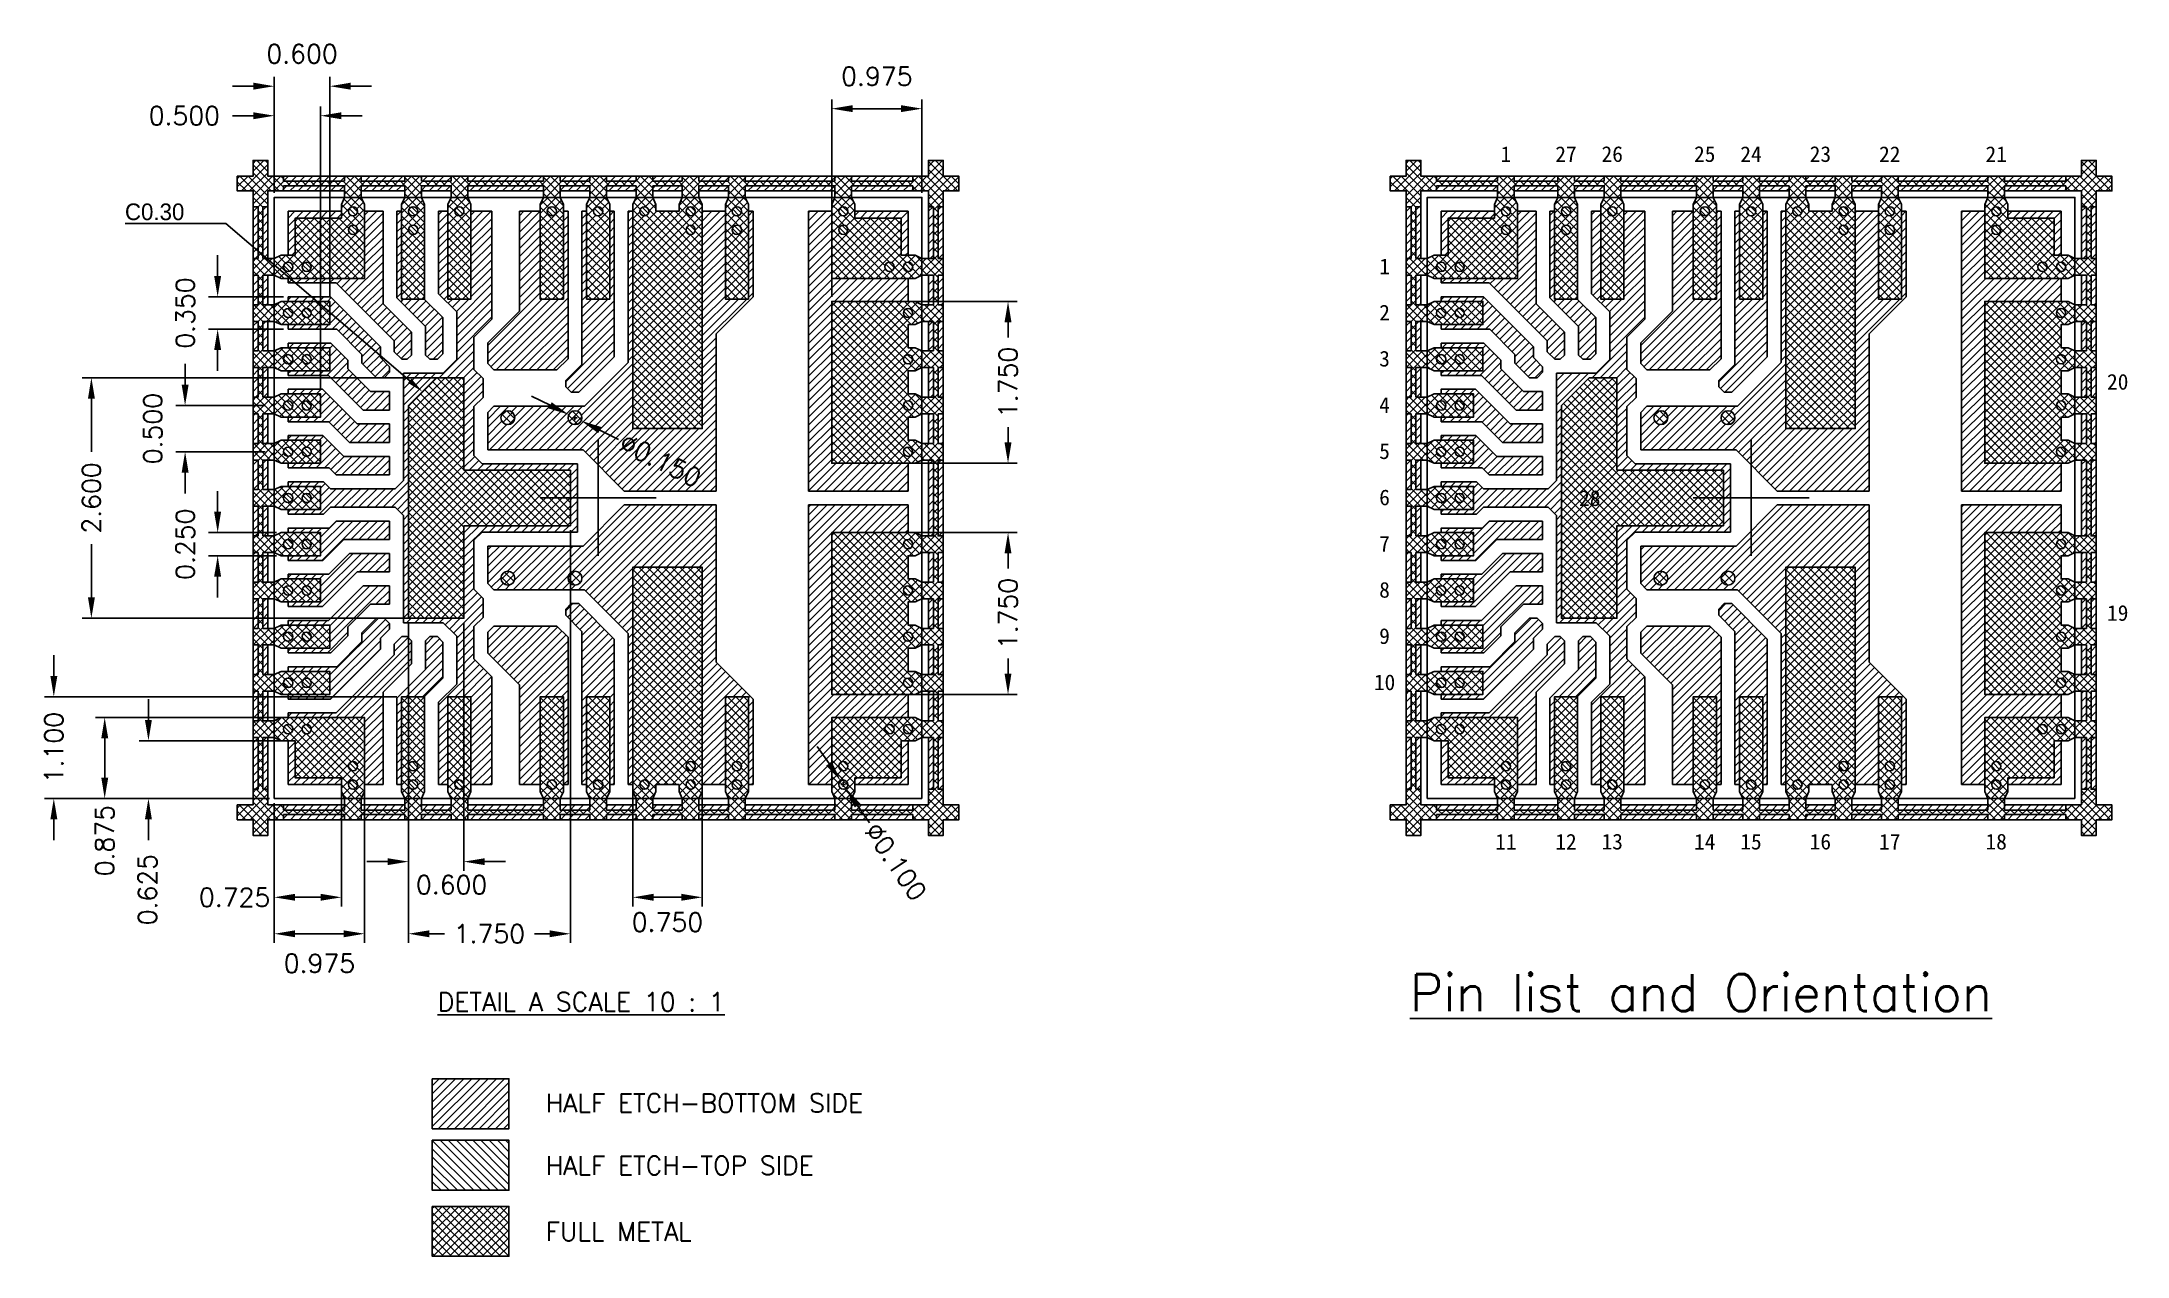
# Model space of a CAD drawing. Extents: x -66 to 159, y -269 to -138.
import ezdxf
from ezdxf import colors
from ezdxf.entities.mleader import LeaderData, LeaderLine
from ezdxf.math import Vec2, Vec3

# ---------------------------------------------------------------- set-up
doc = ezdxf.new("R2010")
doc.units = 0
doc.header["$LTSCALE"] = 5
doc.header["$MEASUREMENT"] = 0
doc.linetypes.add('CENTER', pattern=[2, 1.25, -0.25, 0.25, -0.25])
doc.linetypes.add('HIDDEN', pattern=[0.375, 0.25, -0.125])
doc.layers.get('0').update_dxf_attribs({"linetype": 'CONTINUOUS'})
doc.layers.get('DEFPOINTS').update_dxf_attribs({"linetype": 'CONTINUOUS'})
for name, color, linetype in [('CENTER', 1, 'CENTER'), ('DIM', 3, 'CONTINUOUS'), ('full_metal', 254, 'CONTINUOUS'), ('half_bottom', 4, 'CONTINUOUS'), ('half_top', 6, 'CONTINUOUS'), ('HIDDEN', 6, 'HIDDEN'), ('TXT', 7, 'CONTINUOUS')]:
    doc.layers.add(name, color=color, linetype=linetype)
doc.styles.add('ROMANS', font='romans.shx', dxfattribs={"height": 2})
doc.dimstyles.new('DETAIL-A', dxfattribs={"dimscale": 25, "dimtxt": 0.08, "dimasz": 0.09, "dimexe": 0.04, "dimexo": 0.04, "dimgap": 0.04, "dimtad": 0, "dimdec": 3, "dimlfac": 0.05, "dimzin": 0, "dimdsep": 46, "dimtxsty": 'ROMANS', "dimcen": 0.04, "dimadec": 0, "dimazin": 0, "dimtfac": 1, "dimtdec": 3, "dimtofl": 0, "dimtmove": 0, "dimatfit": 3, "dimfxl": 1, "dimtolj": 1, "dimtzin": 0, "dimarcsym": 0})
doc.dimstyles.new('DETAIL-A$0', dxfattribs={"dimscale": 25, "dimtxt": 0.08, "dimasz": 0.09, "dimexe": 0.04, "dimexo": 0.02, "dimgap": 0.04, "dimtad": 0, "dimdec": 3, "dimlfac": 0.05, "dimzin": 0, "dimdsep": 46, "dimtxsty": 'ROMANS', "dimcen": 0.04, "dimclrd": 3, "dimclre": 3, "dimadec": 0, "dimazin": 0, "dimtfac": 1, "dimtdec": 3, "dimtofl": 0, "dimtmove": 2, "dimatfit": 3, "dimfxl": 1, "dimtolj": 1, "dimtzin": 0, "dimarcsym": 0})
pattern_1 = [(45, (3445.3554, 3844.641), (-0.44194174, 0.44194174), [])]
pattern_2 = [(135, (714.447186, 503.445187), (-0.0265165043, -0.0265165043), [])]
pattern_3 = [(45, (3569.9803, 3844.641), (-0.44194174, 0.44194174), [])]

msp = doc.modelspace()

# ---------------------------------------------------------------- texts
at = {"style": 'ROMANS'}
for s, height, p in [('%%uPin list and Orientation%%u', 4, (81.4773, -242.528)), ('%%UDETAIL A SCALE 10 : 1', 2, (-23.6237, -242.528))]:
    msp.add_text(s, height=height, dxfattribs=at).set_placement(p)
at = {"layer": 'full_metal', "style": 'ROMANS'}
msp.add_text('FULL METAL', height=2, dxfattribs=at).set_placement((-11.9379, -267.3611))
at = {"layer": 'half_bottom', "color": 4, "style": 'ROMANS'}
msp.add_text('HALF ETCH-BOTTOM SIDE', height=2, dxfattribs=at).set_placement((-11.9379, -253.4632))
at = {"layer": 'half_top', "color": 6, "style": 'ROMANS'}
msp.add_text('HALF ETCH-TOP SIDE', height=2, dxfattribs=at).set_placement((-11.9379, -260.2178))
at = {"layer": 'TXT', "linetype": 'Continuous', "char_height": 1.7, "width": 0.15, "attachment_point": 5, "line_spacing_factor": 0.25}
for s, insert in [('{\\fSimSun|b0|i0|c0|p2;1}', (91.8366, -149.8516)), ('{\\fSimSun|b0|i0|c0|p2;1}', (91.8366, -149.8516)), ('{\\fSimSun|b0|i0|c0|p2;27}', (98.3366, -149.8516)), ('{\\fSimSun|b0|i0|c0|p2;27}', (98.3366, -149.8516)), ('{\\fSimSun|b0|i0|c0|p2;26}', (103.3366, -149.8516)), ('{\\fSimSun|b0|i0|c0|p2;26}', (103.3366, -149.8516)), ('{\\fSimSun|b0|i0|c0|p2;25}', (113.3366, -149.8516)), ('{\\fSimSun|b0|i0|c0|p2;25}', (113.3366, -149.8516)), ('{\\fSimSun|b0|i0|c0|p2;24}', (118.3366, -149.8516)), ('{\\fSimSun|b0|i0|c0|p2;24}', (118.3366, -149.8516)), ('{\\fSimSun|b0|i0|c0|p2;23}', (125.8366, -149.8516)), ('{\\fSimSun|b0|i0|c0|p2;23}', (125.8366, -149.8516)), ('{\\fSimSun|b0|i0|c0|p2;22}', (133.3366, -149.8516)), ('{\\fSimSun|b0|i0|c0|p2;22}', (133.3366, -149.8516)), ('{\\fSimSun|b0|i0|c0|p2;21}', (144.8366, -149.8516)), ('{\\fSimSun|b0|i0|c0|p2;1}', (78.7278, -161.9809)), ('{\\fSimSun|b0|i0|c0|p2;2}', (78.7278, -166.9809)), ('{\\fSimSun|b0|i0|c0|p2;2}', (78.7278, -166.9809)), ('{\\fSimSun|b0|i0|c0|p2;3}', (78.7278, -171.9809)), ('{\\fSimSun|b0|i0|c0|p2;3}', (78.7278, -171.9809)), ('{\\fSimSun|b0|i0|c0|p2;20}', (157.9746, -174.4809)), ('{\\fSimSun|b0|i0|c0|p2;20}', (157.9746, -174.4809)), ('{\\fSimSun|b0|i0|c0|p2;4}', (78.7278, -176.9809)), ('{\\fSimSun|b0|i0|c0|p2;4}', (78.7278, -176.9809)), ('{\\fSimSun|b0|i0|c0|p2;5}', (78.7278, -181.9809)), ('{\\fSimSun|b0|i0|c0|p2;5}', (78.7278, -181.9809)), ('{\\fSimSun|b0|i0|c0|p2;6}', (78.7278, -186.9809)), ('{\\fSimSun|b0|i0|c0|p2;6}', (78.7278, -186.9809)), ('{\\fSimSun|b0|i0|c0|p2;28}', (100.9101, -187.0609)), ('{\\fSimSun|b0|i0|c0|p2;7}', (78.7278, -191.9809)), ('{\\fSimSun|b0|i0|c0|p2;7}', (78.7278, -191.9809)), ('{\\fSimSun|b0|i0|c0|p2;8}', (78.7278, -196.9809)), ('{\\fSimSun|b0|i0|c0|p2;8}', (78.7278, -196.9809)), ('{\\fSimSun|b0|i0|c0|p2;19}', (157.9746, -199.4809)), ('{\\fSimSun|b0|i0|c0|p2;19}', (157.9746, -199.4809)), ('{\\fSimSun|b0|i0|c0|p2;9}', (78.7278, -201.9809)), ('{\\fSimSun|b0|i0|c0|p2;9}', (78.7278, -201.9809)), ('{\\fSimSun|b0|i0|c0|p2;10}', (78.7278, -206.9809)), ('{\\fSimSun|b0|i0|c0|p2;10}', (78.7278, -206.9809)), ('{\\fSimSun|b0|i0|c0|p2;11}', (91.8366, -224.2103)), ('{\\fSimSun|b0|i0|c0|p2;11}', (91.8366, -224.2103)), ('{\\fSimSun|b0|i0|c0|p2;12}', (98.3366, -224.2103)), ('{\\fSimSun|b0|i0|c0|p2;12}', (98.3366, -224.2103)), ('{\\fSimSun|b0|i0|c0|p2;13}', (103.3366, -224.2103)), ('{\\fSimSun|b0|i0|c0|p2;13}', (103.3366, -224.2103)), ('{\\fSimSun|b0|i0|c0|p2;14}', (113.3366, -224.2103)), ('{\\fSimSun|b0|i0|c0|p2;14}', (113.3366, -224.2103)), ('{\\fSimSun|b0|i0|c0|p2;15}', (118.3366, -224.2103)), ('{\\fSimSun|b0|i0|c0|p2;15}', (118.3366, -224.2103)), ('{\\fSimSun|b0|i0|c0|p2;16}', (125.8366, -224.2103)), ('{\\fSimSun|b0|i0|c0|p2;16}', (125.8366, -224.2103)), ('{\\fSimSun|b0|i0|c0|p2;17}', (133.3366, -224.2103)), ('{\\fSimSun|b0|i0|c0|p2;17}', (133.3366, -224.2103)), ('{\\fSimSun|b0|i0|c0|p2;18}', (144.8366, -224.2103)), ('{\\fSimSun|b0|i0|c0|p2;18}', (144.8366, -224.2103))]:
    msp.add_mtext(s, dxfattribs=dict(at, insert=insert))

# ---------------------------------------------------------------- blocks, each defined once
blk = doc.blocks.new('*D0')
at = {"layer": 'DEFPOINTS', "color": 0, "transparency": 16777216}
for p in [(170.21, 249.08), (162.59, 245.58), (170.21, 245.58)]:
    blk.add_point(p, dxfattribs=at)
at = {"layer": 'DIM', "color": 3, "lineweight": -2, "transparency": 16777216}
for p, q in [((162.59, 251.33), (162.59, 253.58)), ((169.71, 249.08), (161.59, 249.08)), ((169.71, 245.58), (161.59, 245.58)), ((162.59, 243.33), (162.59, 241.08))]:
    blk.add_line(p, q, dxfattribs=at)
at = {"layer": 'DIM', "color": 3, "transparency": 16777216}
for points in [[(162.21, 251.33), (162.96, 251.33), (162.59, 249.08)], [(162.21, 243.33), (162.96, 243.33), (162.59, 245.58)]]:
    blk.add_solid(points, dxfattribs=at)
at = {"layer": 'DIM', "color": 0, "transparency": 16777216, "insert": (159.09, 247.33), "char_height": 2, "attachment_point": 5, "rotation": 90, "style": 'ROMANS'}
blk.add_mtext('\\A1;0.350', dxfattribs=at)
blk = doc.blocks.new('*D1')
at = {"layer": 'DEFPOINTS', "color": 0, "transparency": 16777216}
for p in [(168.21, 237.33), (159.07, 232.33), (168.21, 232.33)]:
    blk.add_point(p, dxfattribs=at)
at = {"layer": 'DIM', "color": 3, "lineweight": -2, "transparency": 16777216}
for p, q in [((159.07, 239.58), (159.07, 241.83)), ((167.71, 237.33), (158.07, 237.33)), ((167.71, 232.33), (158.07, 232.33)), ((159.07, 230.08), (159.07, 227.83))]:
    blk.add_line(p, q, dxfattribs=at)
at = {"layer": 'DIM', "color": 3, "transparency": 16777216}
for points in [[(158.7, 239.58), (159.45, 239.58), (159.07, 237.33)], [(158.7, 230.08), (159.45, 230.08), (159.07, 232.33)]]:
    blk.add_solid(points, dxfattribs=at)
at = {"layer": 'DIM', "color": 0, "transparency": 16777216, "insert": (155.57, 234.83), "char_height": 2, "attachment_point": 5, "rotation": 90, "style": 'ROMANS'}
blk.add_mtext('\\A1;0.500', dxfattribs=at)
blk = doc.blocks.new('*D2')
at = {"layer": 'DEFPOINTS', "color": 0, "transparency": 16777216}
for p in [(169.46, 223.58), (162.59, 221.08), (169.46, 221.08)]:
    blk.add_point(p, dxfattribs=at)
at = {"layer": 'DIM', "color": 3, "lineweight": -2, "transparency": 16777216}
for p, q in [((162.59, 225.83), (162.59, 228.08)), ((168.96, 223.58), (161.59, 223.58)), ((168.96, 221.08), (161.59, 221.08)), ((162.59, 218.83), (162.59, 216.58))]:
    blk.add_line(p, q, dxfattribs=at)
at = {"layer": 'DIM', "color": 3, "transparency": 16777216}
for points in [[(162.21, 225.83), (162.96, 225.83), (162.59, 223.58)], [(162.21, 218.83), (162.96, 218.83), (162.59, 221.08)]]:
    blk.add_solid(points, dxfattribs=at)
at = {"layer": 'DIM', "color": 0, "transparency": 16777216, "insert": (159.09, 222.33), "char_height": 2, "attachment_point": 5, "rotation": 90, "style": 'ROMANS'}
blk.add_mtext('\\A1;0.250', dxfattribs=at)
blk = doc.blocks.new('*D3')
at = {"layer": 'DEFPOINTS', "color": 0, "transparency": 16777216}
for p in [(168.71, 271.86), (168.71, 259.83), (174.71, 248.58)]:
    blk.add_point(p, dxfattribs=at)
at = {"layer": 'DIM', "color": 3, "lineweight": -2, "transparency": 16777216}
for p, q in [((168.71, 260.33), (168.71, 272.86)), ((174.71, 249.08), (174.71, 272.86)), ((166.46, 271.86), (164.21, 271.86)), ((176.96, 271.86), (179.21, 271.86))]:
    blk.add_line(p, q, dxfattribs=at)
at = {"layer": 'DIM', "color": 3, "transparency": 16777216}
for points in [[(166.46, 272.24), (166.46, 271.49), (168.71, 271.86)], [(176.96, 272.24), (176.96, 271.49), (174.71, 271.86)]]:
    blk.add_solid(points, dxfattribs=at)
at = {"layer": 'DIM', "color": 0, "transparency": 16777216, "insert": (171.71, 275.36), "char_height": 2, "attachment_point": 5, "style": 'ROMANS'}
blk.add_mtext('\\A1;0.600', dxfattribs=at)
blk = doc.blocks.new('*D4')
at = {"layer": 'DEFPOINTS', "color": 0, "transparency": 16777216}
for p in [(168.71, 268.67), (168.71, 259.83), (173.71, 238.58)]:
    blk.add_point(p, dxfattribs=at)
at = {"layer": 'DIM', "color": 3, "lineweight": -2, "transparency": 16777216}
for p, q in [((166.46, 268.67), (164.21, 268.67)), ((168.71, 260.33), (168.71, 269.67)), ((173.71, 239.08), (173.71, 269.67)), ((175.96, 268.67), (178.21, 268.67))]:
    blk.add_line(p, q, dxfattribs=at)
at = {"layer": 'DIM', "color": 3, "transparency": 16777216}
for points in [[(166.46, 269.04), (166.46, 268.29), (168.71, 268.67)], [(175.96, 269.04), (175.96, 268.29), (173.71, 268.67)]]:
    blk.add_solid(points, dxfattribs=at)
at = {"layer": 'DIM', "color": 0, "transparency": 16777216, "insert": (158.99, 268.67), "char_height": 2, "attachment_point": 5, "style": 'ROMANS'}
blk.add_mtext('\\A1;0.500', dxfattribs=at)
blk = doc.blocks.new('*D5')
at = {"layer": 'DEFPOINTS', "color": 0, "transparency": 16777216}
for p in [(170.21, 203.58), (150.38, 194.83), (168.71, 194.83)]:
    blk.add_point(p, dxfattribs=at)
at = {"layer": 'DIM', "color": 3, "lineweight": -2, "transparency": 16777216}
for p, q in [((169.71, 203.58), (149.38, 203.58)), ((150.38, 201.33), (150.38, 197.08)), ((168.21, 194.83), (149.38, 194.83))]:
    blk.add_line(p, q, dxfattribs=at)
at = {"layer": 'DIM', "color": 3, "transparency": 16777216}
for points in [[(150.01, 201.33), (150.76, 201.33), (150.38, 203.58)], [(150.01, 197.08), (150.76, 197.08), (150.38, 194.83)]]:
    blk.add_solid(points, dxfattribs=at)
at = {"layer": 'DIM', "color": 0, "transparency": 16777216, "insert": (150.38, 190.27), "char_height": 2, "attachment_point": 5, "rotation": 90, "style": 'ROMANS'}
blk.add_mtext('\\A1;0.875', dxfattribs=at)
blk = doc.blocks.new('*D6')
at = {"layer": 'DEFPOINTS', "color": 0, "transparency": 16777216}
for p in [(178.46, 196.33), (168.71, 194.83), (178.46, 180.2)]:
    blk.add_point(p, dxfattribs=at)
at = {"layer": 'DIM', "color": 3, "lineweight": -2, "transparency": 16777216}
for p, q in [((168.71, 194.33), (168.71, 179.2)), ((178.46, 195.83), (178.46, 179.2)), ((170.96, 180.2), (176.21, 180.2))]:
    blk.add_line(p, q, dxfattribs=at)
at = {"layer": 'DIM', "color": 3, "transparency": 16777216}
for points in [[(170.96, 180.57), (170.96, 179.82), (168.71, 180.2)], [(176.21, 180.57), (176.21, 179.82), (178.46, 180.2)]]:
    blk.add_solid(points, dxfattribs=at)
at = {"layer": 'DIM', "color": 0, "transparency": 16777216, "insert": (173.59, 177), "char_height": 2, "attachment_point": 5, "style": 'ROMANS'}
blk.add_mtext('\\A1;0.975', dxfattribs=at)
blk = doc.blocks.new('*D7')
at = {"layer": 'DEFPOINTS', "color": 0, "transparency": 16777216}
for p in [(175.96, 197.08), (168.71, 194.83), (168.71, 184.14)]:
    blk.add_point(p, dxfattribs=at)
at = {"layer": 'DIM', "color": 3, "lineweight": -2, "transparency": 16777216}
for p, q in [((175.96, 196.58), (175.96, 183.14)), ((168.71, 194.33), (168.71, 183.14)), ((173.71, 184.14), (170.96, 184.14))]:
    blk.add_line(p, q, dxfattribs=at)
at = {"layer": 'DIM', "color": 3, "transparency": 16777216}
for points in [[(170.96, 184.52), (170.96, 183.77), (168.71, 184.14)], [(173.71, 184.52), (173.71, 183.77), (175.96, 184.14)]]:
    blk.add_solid(points, dxfattribs=at)
at = {"layer": 'DIM', "color": 0, "transparency": 16777216, "insert": (164.42, 184.14), "char_height": 2, "attachment_point": 5, "style": 'ROMANS'}
blk.add_mtext('\\A1;0.725', dxfattribs=at)
blk = doc.blocks.new('*D8')
at = {"layer": 'DEFPOINTS', "color": 0, "transparency": 16777216}
for p in [(170.96, 201.08), (155.11, 194.83), (168.71, 194.83)]:
    blk.add_point(p, dxfattribs=at)
at = {"layer": 'DIM', "color": 3, "lineweight": -2, "transparency": 16777216}
for p, q in [((155.11, 203.33), (155.11, 205.58)), ((170.46, 201.08), (154.11, 201.08)), ((168.21, 194.83), (154.11, 194.83)), ((155.11, 192.58), (155.11, 190.33))]:
    blk.add_line(p, q, dxfattribs=at)
at = {"layer": 'DIM', "color": 3, "transparency": 16777216}
for points in [[(154.73, 203.33), (155.48, 203.33), (155.11, 201.08)], [(154.73, 192.58), (155.48, 192.58), (155.11, 194.83)]]:
    blk.add_solid(points, dxfattribs=at)
at = {"layer": 'DIM', "color": 0, "transparency": 16777216, "insert": (155.01, 184.97), "char_height": 2, "attachment_point": 5, "rotation": 90, "style": 'ROMANS'}
blk.add_mtext('\\A1;0.625', dxfattribs=at)
blk = doc.blocks.new('*D9')
at = {"layer": 'DEFPOINTS', "color": 0, "transparency": 16777216}
for p in [(207.46, 196.33), (214.96, 196.33), (214.96, 184.14)]:
    blk.add_point(p, dxfattribs=at)
at = {"layer": 'DIM', "color": 3, "lineweight": -2, "transparency": 16777216}
for p, q in [((207.46, 195.83), (207.46, 183.14)), ((214.96, 195.83), (214.96, 183.14)), ((209.71, 184.14), (212.71, 184.14))]:
    blk.add_line(p, q, dxfattribs=at)
at = {"layer": 'DIM', "color": 3, "transparency": 16777216}
for points in [[(209.71, 184.52), (209.71, 183.77), (207.46, 184.14)], [(212.71, 184.52), (212.71, 183.77), (214.96, 184.14)]]:
    blk.add_solid(points, dxfattribs=at)
at = {"layer": 'DIM', "color": 0, "transparency": 16777216, "insert": (211.21, 181.46), "char_height": 2, "attachment_point": 5, "style": 'ROMANS'}
blk.add_mtext('\\A1;0.750', dxfattribs=at)
blk = doc.blocks.new('*D10')
at = {"layer": 'DEFPOINTS', "color": 0, "transparency": 16777216}
for p in [(182.46, 205.83), (144.88, 194.83), (168.71, 194.83)]:
    blk.add_point(p, dxfattribs=at)
at = {"layer": 'DIM', "color": 3, "lineweight": -2, "transparency": 16777216}
for p, q in [((144.88, 208.08), (144.88, 210.33)), ((181.96, 205.83), (143.88, 205.83)), ((168.21, 194.83), (143.88, 194.83)), ((144.88, 192.58), (144.88, 190.33))]:
    blk.add_line(p, q, dxfattribs=at)
at = {"layer": 'DIM', "color": 3, "transparency": 16777216}
for points in [[(144.51, 208.08), (145.26, 208.08), (144.88, 205.83)], [(144.51, 192.58), (145.26, 192.58), (144.88, 194.83)]]:
    blk.add_solid(points, dxfattribs=at)
at = {"layer": 'DIM', "color": 0, "transparency": 16777216, "insert": (144.88, 200.33), "char_height": 2, "attachment_point": 5, "rotation": 90, "style": 'ROMANS'}
blk.add_mtext('\\A1;1.100', dxfattribs=at)
blk = doc.blocks.new('*D11')
at = {"layer": 'DEFPOINTS', "color": 0, "transparency": 16777216}
for p in [(237.21, 223.58), (237.21, 206.08), (248.02, 206.08)]:
    blk.add_point(p, dxfattribs=at)
at = {"layer": 'DIM', "color": 3, "lineweight": -2, "transparency": 16777216}
for p, q in [((237.71, 223.58), (249.02, 223.58)), ((248.02, 221.33), (248.02, 219.69)), ((248.02, 208.33), (248.02, 209.97)), ((237.71, 206.08), (249.02, 206.08))]:
    blk.add_line(p, q, dxfattribs=at)
at = {"layer": 'DIM', "color": 3, "transparency": 16777216}
for points in [[(247.64, 221.33), (248.39, 221.33), (248.02, 223.58)], [(247.64, 208.33), (248.39, 208.33), (248.02, 206.08)]]:
    blk.add_solid(points, dxfattribs=at)
at = {"layer": 'DIM', "color": 0, "transparency": 16777216, "insert": (248.02, 214.83), "char_height": 2, "attachment_point": 5, "rotation": 90, "style": 'ROMANS'}
blk.add_mtext('\\A1;1.750', dxfattribs=at)
blk = doc.blocks.new('*D12')
at = {"layer": 'DEFPOINTS', "color": 0, "transparency": 16777216}
for p in [(237.21, 248.58), (248.02, 248.58), (237.21, 231.08)]:
    blk.add_point(p, dxfattribs=at)
at = {"layer": 'DIM', "color": 3, "lineweight": -2, "transparency": 16777216}
for p, q in [((237.71, 248.58), (249.02, 248.58)), ((248.02, 246.33), (248.02, 244.69)), ((248.02, 233.33), (248.02, 234.97)), ((237.71, 231.08), (249.02, 231.08))]:
    blk.add_line(p, q, dxfattribs=at)
at = {"layer": 'DIM', "color": 3, "transparency": 16777216}
for points in [[(247.64, 246.33), (248.39, 246.33), (248.02, 248.58)], [(247.64, 233.33), (248.39, 233.33), (248.02, 231.08)]]:
    blk.add_solid(points, dxfattribs=at)
at = {"layer": 'DIM', "color": 0, "transparency": 16777216, "insert": (248.02, 239.83), "char_height": 2, "attachment_point": 5, "rotation": 90, "style": 'ROMANS'}
blk.add_mtext('\\A1;1.750', dxfattribs=at)
blk = doc.blocks.new('*D13')
at = {"layer": 'DEFPOINTS', "color": 0, "transparency": 16777216}
for p in [(238.71, 269.43), (238.71, 259.83), (228.96, 248.58)]:
    blk.add_point(p, dxfattribs=at)
at = {"layer": 'DIM', "color": 3, "lineweight": -2, "transparency": 16777216}
for p, q in [((228.96, 249.08), (228.96, 270.43)), ((231.21, 269.43), (236.46, 269.43)), ((238.71, 260.33), (238.71, 270.43))]:
    blk.add_line(p, q, dxfattribs=at)
at = {"layer": 'DIM', "color": 3, "transparency": 16777216}
for points in [[(231.21, 269.81), (231.21, 269.06), (228.96, 269.43)], [(236.46, 269.81), (236.46, 269.06), (238.71, 269.43)]]:
    blk.add_solid(points, dxfattribs=at)
at = {"layer": 'DIM', "color": 0, "transparency": 16777216, "insert": (233.84, 272.93), "char_height": 2, "attachment_point": 5, "style": 'ROMANS'}
blk.add_mtext('\\A1;0.975', dxfattribs=at)
blk = doc.blocks.new('*D14')
at = {"layer": 'DEFPOINTS', "color": 0, "transparency": 16777216}
for p in [(187.71, 240.33), (148.94, 214.33), (187.71, 214.33)]:
    blk.add_point(p, dxfattribs=at)
at = {"layer": 'DIM', "color": 3, "lineweight": -2, "transparency": 16777216}
for p, q in [((187.21, 240.33), (147.94, 240.33)), ((148.94, 238.08), (148.94, 232.33)), ((148.94, 216.58), (148.94, 222.33)), ((187.21, 214.33), (147.94, 214.33))]:
    blk.add_line(p, q, dxfattribs=at)
at = {"layer": 'DIM', "color": 3, "transparency": 16777216}
for points in [[(148.57, 238.08), (149.32, 238.08), (148.94, 240.33)], [(148.57, 216.58), (149.32, 216.58), (148.94, 214.33)]]:
    blk.add_solid(points, dxfattribs=at)
at = {"layer": 'DIM', "color": 0, "transparency": 16777216, "insert": (148.94, 227.33), "char_height": 2, "attachment_point": 5, "rotation": 90, "style": 'ROMANS'}
blk.add_mtext('\\A1;2.600', dxfattribs=at)
blk = doc.blocks.new('*D15')
at = {"layer": 'DEFPOINTS', "color": 0, "transparency": 16777216}
for p in [(183.21, 214.33), (189.21, 214.33), (189.21, 188)]:
    blk.add_point(p, dxfattribs=at)
at = {"layer": 'DIM', "color": 3, "lineweight": -2, "transparency": 16777216}
for p, q in [((183.21, 213.83), (183.21, 187)), ((189.21, 213.83), (189.21, 187)), ((180.96, 188), (178.71, 188)), ((191.46, 188), (193.71, 188))]:
    blk.add_line(p, q, dxfattribs=at)
at = {"layer": 'DIM', "color": 3, "transparency": 16777216}
for points in [[(180.96, 188.37), (180.96, 187.62), (183.21, 188)], [(191.46, 188.37), (191.46, 187.62), (189.21, 188)]]:
    blk.add_solid(points, dxfattribs=at)
at = {"layer": 'DIM', "color": 0, "transparency": 16777216, "insert": (187.88, 185.5), "char_height": 2, "attachment_point": 5, "style": 'ROMANS'}
blk.add_mtext('\\A1;0.600', dxfattribs=at)
blk = doc.blocks.new('*D16')
at = {"layer": 'DEFPOINTS', "color": 0, "transparency": 16777216}
for p in [(200.71, 224.33), (183.21, 214.33), (183.21, 180.2)]:
    blk.add_point(p, dxfattribs=at)
at = {"layer": 'DIM', "color": 3, "lineweight": -2, "transparency": 16777216}
for p, q in [((200.71, 223.83), (200.71, 179.2)), ((183.21, 213.83), (183.21, 179.2)), ((185.46, 180.2), (187.11, 180.2)), ((198.46, 180.2), (196.82, 180.2))]:
    blk.add_line(p, q, dxfattribs=at)
at = {"layer": 'DIM', "color": 3, "transparency": 16777216}
for points in [[(185.46, 180.57), (185.46, 179.82), (183.21, 180.2)], [(198.46, 180.57), (198.46, 179.82), (200.71, 180.2)]]:
    blk.add_solid(points, dxfattribs=at)
at = {"layer": 'DIM', "color": 0, "transparency": 16777216, "insert": (191.96, 180.2), "char_height": 2, "attachment_point": 5, "style": 'ROMANS'}
blk.add_mtext('\\A1;1.750', dxfattribs=at)
blk = doc.blocks.new('*D17')
at = {"layer": 'DEFPOINTS', "color": 0, "transparency": 16777216}
for p in [(229.93, 196.74), (230.5, 195.92)]:
    blk.add_point(p, dxfattribs=at)
at = {"layer": 'DIM', "color": 3, "lineweight": -2, "transparency": 16777216}
for p, q in [((228.67, 198.6), (227.4, 200.46)), ((229.96, 196.33), (230.46, 196.33)), ((230.21, 196.08), (230.21, 196.58)), ((231.76, 194.06), (233.03, 192.2))]:
    blk.add_line(p, q, dxfattribs=at)
at = {"layer": 'DIM', "color": 3, "transparency": 16777216}
for points in [[(228.98, 198.81), (228.36, 198.39), (229.93, 196.74)], [(232.07, 194.27), (231.45, 193.85), (230.5, 195.92)]]:
    blk.add_solid(points, dxfattribs=at)
at = {"layer": 'DIM', "color": 0, "transparency": 16777216, "insert": (235.88, 188), "char_height": 2, "attachment_point": 5, "rotation": 304.2513, "style": 'ROMANS'}
blk.add_mtext('\\A1;∅0.100', dxfattribs=at)
blk = doc.blocks.new('*D18')
at = {"layer": 'DEFPOINTS', "color": 0, "transparency": 16777216}
for p in [(200.54, 236.34), (201.89, 235.67)]:
    blk.add_point(p, dxfattribs=at)
at = {"layer": 'DIM', "color": 3, "lineweight": -2, "transparency": 16777216}
for p, q in [((198.53, 237.35), (196.52, 238.35)), ((200.96, 236.01), (201.46, 236.01)), ((201.21, 235.76), (201.21, 236.26)), ((203.9, 234.67), (205.91, 233.66))]:
    blk.add_line(p, q, dxfattribs=at)
at = {"layer": 'DIM', "color": 3, "transparency": 16777216}
for points in [[(198.7, 237.68), (198.36, 237.01), (200.54, 236.34)], [(204.07, 235), (203.73, 234.33), (201.89, 235.67)]]:
    blk.add_solid(points, dxfattribs=at)
at = {"layer": 'DIM', "color": 0, "transparency": 16777216, "insert": (210.45, 231.4), "char_height": 2, "attachment_point": 5, "rotation": 333.4807, "style": 'ROMANS'}
blk.add_mtext('\\A1;∅0.150', dxfattribs=at)
blk = doc.blocks.new('A$C286F62C0')
at = {"layer": 'full_metal'}
h = blk.add_hatch(dxfattribs=at)
h.set_pattern_fill('ANSI37', color=256, scale=0.5)
h.set_pattern_definition([(45, (-0.247227, 0.84794), (-0.0441942, 0.0441942), []), (135, (-0.247227, 0.84794), (-0.0441942, -0.0441942), [])])
h.paths.add_polyline_path([(-0.175, 0.868, 1), (-0.325, 0.868, 1)])
h.paths.add_polyline_path([(-0.9, 0.868, 1), (-1.05, 0.868, 1)], flags=17)
h.paths.add_polyline_path([(-1.05, -0.868, 1), (-0.9, -0.868, 1)], flags=17)
h.paths.add_polyline_path([(-0.175, -0.868, 1), (-0.325, -0.868, 1)])
h.paths.add_polyline_path([(1.45, 2.9, -1), (1.55, 2.9, -1)], flags=16)
h.paths.add_polyline_path([(1.45, 3.1, -1), (1.55, 3.1, -1)], flags=16)
h.paths.add_polyline_path([(0.95, 2.9, -1), (1.05, 2.9, -1)], flags=16)
h.paths.add_polyline_path([(0.95, 3.1, -1), (1.05, 3.1, -1)], flags=16)
h.paths.add_polyline_path([(0.45, 3.1, -1), (0.55, 3.1, -1)], flags=16)
h.paths.add_polyline_path([(-0.05, 3.1, -1), (0.05, 3.1, -1)], flags=16)
h.paths.add_polyline_path([(-0.55, 3.1, -1), (-0.45, 3.1, -1)], flags=16)
h.paths.add_polyline_path([(-1.55, 3.1, -1), (-1.45, 3.1, -1)], flags=16)
h.paths.add_polyline_path([(-2.05, 2.9, -1), (-1.95, 2.9, -1)], flags=16)
h.paths.add_polyline_path([(-2.05, 3.1, -1), (-1.95, 3.1, -1)], flags=16)
h.paths.add_polyline_path([(-3.2, 2.5, -1), (-3.1, 2.5, -1)], flags=16)
h.paths.add_polyline_path([(-2.7, 2.9, -1), (-2.6, 2.9, -1)], flags=16)
h.paths.add_polyline_path([(-3.4, 2.5, -1), (-3.3, 2.5, -1)], flags=16)
h.paths.add_polyline_path([(-2.7, 3.1, -1), (-2.6, 3.1, -1)], flags=16)
h.paths.add_polyline_path([(-3.2, 2, -1), (-3.1, 2, -1)], flags=16)
h.paths.add_polyline_path([(-3.4, 2, -1), (-3.3, 2, -1)], flags=16)
h.paths.add_polyline_path([(-3.2, 1.5, -1), (-3.1, 1.5, -1)], flags=16)
h.paths.add_polyline_path([(-3.4, 1.5, -1), (-3.3, 1.5, -1)], flags=16)
h.paths.add_polyline_path([(-3.2, 1, -1), (-3.1, 1, -1)], flags=16)
h.paths.add_polyline_path([(-3.4, 1, -1), (-3.3, 1, -1)], flags=16)
h.paths.add_polyline_path([(-3.1, 0.5, -1), (-3.2, 0.5, -1)], flags=16)
h.paths.add_polyline_path([(-3.3, 0.5, -1), (-3.4, 0.5, -1)], flags=16)
h.paths.add_polyline_path([(-3.1, 0, -1), (-3.2, 0, -1)], flags=16)
h.paths.add_polyline_path([(-3.3, 0, -1), (-3.4, 0, -1)], flags=16)
h.paths.add_polyline_path([(-3.1, -0.5, -1), (-3.2, -0.5, -1)], flags=16)
h.paths.add_polyline_path([(-3.3, -0.5, -1), (-3.4, -0.5, -1)], flags=16)
h.paths.add_polyline_path([(-3.1, -1, -1), (-3.2, -1, -1)], flags=16)
h.paths.add_polyline_path([(-3.3, -1, -1), (-3.4, -1, -1)], flags=16)
h.paths.add_polyline_path([(-3.2, -1.5, -1), (-3.1, -1.5, -1)], flags=16)
h.paths.add_polyline_path([(-3.4, -1.5, -1), (-3.3, -1.5, -1)], flags=16)
h.paths.add_polyline_path([(-3.1, -2, -1), (-3.2, -2, -1)], flags=16)
h.paths.add_polyline_path([(-3.3, -2, -1), (-3.4, -2, -1)], flags=16)
h.paths.add_polyline_path([(-3.2, -2.5, -1), (-3.1, -2.5, -1)], flags=16)
h.paths.add_polyline_path([(-2.6, -2.9, -1), (-2.7, -2.9, -1)], flags=16)
h.paths.add_polyline_path([(-3.4, -2.5, -1), (-3.3, -2.5, -1)], flags=16)
h.paths.add_polyline_path([(-2.6, -3.1, -1), (-2.7, -3.1, -1)], flags=16)
h.paths.add_polyline_path([(-1.95, -2.9, -1), (-2.05, -2.9, -1)], flags=16)
h.paths.add_polyline_path([(-1.95, -3.1, -1), (-2.05, -3.1, -1)], flags=16)
h.paths.add_polyline_path([(-1.45, -3.1, -1), (-1.55, -3.1, -1)], flags=16)
h.paths.add_polyline_path([(-0.45, -3.1, -1), (-0.55, -3.1, -1)], flags=16)
h.paths.add_polyline_path([(0.05, -3.1, -1), (-0.05, -3.1, -1)], flags=16)
h.paths.add_polyline_path([(1.05, -2.9, -1), (0.95, -2.9, -1)], flags=16)
h.paths.add_polyline_path([(1.05, -3.1, -1), (0.95, -3.1, -1)], flags=16)
h.paths.add_polyline_path([(0.55, -3.1, -1), (0.45, -3.1, -1)], flags=16)
h.paths.add_polyline_path([(1.55, -2.9, -1), (1.45, -2.9, -1)], flags=16)
h.paths.add_polyline_path([(1.55, -3.1, -1), (1.45, -3.1, -1)], flags=16)
h.paths.add_polyline_path([(2.7, -2.9, -1), (2.6, -2.9, -1)], flags=16)
h.paths.add_polyline_path([(3.1, -2.5, -1), (3.2, -2.5, -1)], flags=16)
h.paths.add_polyline_path([(2.7, -3.1, -1), (2.6, -3.1, -1)], flags=16)
h.paths.add_polyline_path([(3.3, -2.5, -1), (3.4, -2.5, -1)], flags=16)
h.paths.add_polyline_path([(3.3, -1.5, -1), (3.4, -1.5, -1)], flags=16)
h.paths.add_polyline_path([(3.4, -2, -1), (3.3, -2, -1)], flags=16)
h.paths.add_polyline_path([(3.3, -1, -1), (3.4, -1, -1)], flags=16)
h.paths.add_polyline_path([(3.3, -0.5, -1), (3.4, -0.5, -1)], flags=16)
h.paths.add_polyline_path([(3.4, 1, -1), (3.3, 1, -1)], flags=16)
h.paths.add_polyline_path([(3.3, 1.5, -1), (3.4, 1.5, -1)], flags=16)
h.paths.add_polyline_path([(3.4, 0.5, -1), (3.3, 0.5, -1)], flags=16)
h.paths.add_polyline_path([(3.3, 2, -1), (3.4, 2, -1)], flags=16)
h.paths.add_polyline_path([(3.2, 2.5, -1), (3.1, 2.5, -1)], flags=16)
h.paths.add_polyline_path([(2.6, 2.9, -1), (2.7, 2.9, -1)], flags=16)
h.paths.add_polyline_path([(3.4, 2.5, -1), (3.3, 2.5, -1)], flags=16)
h.paths.add_polyline_path([(2.6, 3.1, -1), (2.7, 3.1, -1)], flags=16)
h.paths.add_polyline_path([(1.41, -3.25), (1.59, -3.25), (1.625, -3.175), (1.625, -2.15), (1.375, -2.15), (1.375, -3.175)])
h.paths.add_polyline_path([(0.41, -3.25), (0.59, -3.25), (0.625, -3.175), (0.625, -3.1), (0.875, -3.1), (0.875, -3.175), (0.91, -3.25), (1.09, -3.25), (1.125, -3.175), (1.125, -0.75), (0.375, -0.75), (0.375, -3.175)])
h.paths.add_polyline_path([(-0.09, -3.25), (0.09, -3.25), (0.125, -3.175), (0.125, -2.15), (-0.125, -2.15), (-0.125, -3.175)])
h.paths.add_polyline_path([(-0.59, -3.25), (-0.41, -3.25), (-0.375, -3.175), (-0.375, -2.15), (-0.625, -2.15), (-0.625, -3.175)])
h.paths.add_polyline_path([(-1.59, -3.25), (-1.41, -3.25), (-1.375, -3.175), (-1.375, -2.15), (-1.625, -2.15), (-1.625, -3.175)])
h.paths.add_polyline_path([(-2.09, -3.25), (-1.91, -3.25), (-1.875, -3.175), (-1.875, -2.15), (-2.125, -2.15), (-2.125, -3.175)])
h.paths.add_polyline_path([(-3.5, -1.91), (-3.5, -2.09), (-3.425, -2.125), (-2.9, -2.125), (-2.9, -1.875), (-3.425, -1.875)])
h.paths.add_polyline_path([(-3.5, -1.41), (-3.5, -1.59), (-3.425, -1.625), (-2.9, -1.625), (-2.9, -1.375), (-3.425, -1.375)])
h.paths.add_polyline_path([(-3.5, -0.91), (-3.5, -1.09), (-3.425, -1.125), (-3, -1.125), (-3, -0.875), (-3.425, -0.875)])
h.paths.add_polyline_path([(-3.5, -0.41), (-3.5, -0.59), (-3.425, -0.625), (-3, -0.625), (-3, -0.375), (-3.425, -0.375)])
h.paths.add_polyline_path([(-3.5, 0.09), (-3.5, -0.09), (-3.425, -0.125), (-3, -0.125), (-3, 0.125), (-3.425, 0.125)])
h.paths.add_polyline_path([(-3.5, 1.09), (-3.5, 0.91), (-3.425, 0.875), (-3, 0.875), (-3, 1.125), (-3.425, 1.125)])
h.paths.add_polyline_path([(-3.5, 1.59), (-3.5, 1.41), (-3.425, 1.375), (-2.9, 1.375), (-2.9, 1.625), (-3.425, 1.625)])
h.paths.add_polyline_path([(-3.5, 2.09), (-3.5, 1.91), (-3.425, 1.875), (-2.9, 1.875), (-2.9, 2.125), (-3.425, 2.125)])
h.paths.add_polyline_path([(-2.56, 3.25), (-2.74, 3.25), (-2.775, 3.175), (-2.775, 3.025), (-3.275, 3.025), (-3.275, 2.625), (-3.425, 2.625), (-3.5, 2.59), (-3.5, 2.41), (-3.425, 2.375), (-2.525, 2.375), (-2.525, 3.175)])
h.paths.add_polyline_path([(-1.41, 3.25), (-1.59, 3.25), (-1.625, 3.175), (-1.625, 2.15), (-1.375, 2.15), (-1.375, 3.175)])
h.paths.add_polyline_path([(-0.41, 3.25), (-0.59, 3.25), (-0.625, 3.175), (-0.625, 2.15), (-0.375, 2.15), (-0.375, 3.175)])
h.paths.add_polyline_path([(0.09, 3.25), (-0.09, 3.25), (-0.125, 3.175), (-0.125, 2.15), (0.125, 2.15), (0.125, 3.175)])
h.paths.add_polyline_path([(1.59, 3.25), (1.41, 3.25), (1.375, 3.175), (1.375, 2.15), (1.625, 2.15), (1.625, 3.175)])
h.paths.add_polyline_path([(3.5, 2.41), (3.5, 2.59), (3.425, 2.625), (3.275, 2.625), (3.275, 3.025), (2.775, 3.025), (2.775, 3.175), (2.74, 3.25), (2.56, 3.25), (2.525, 3.175), (2.525, 2.375), (3.425, 2.375)])
h.paths.add_polyline_path([(3.5, 0.41), (3.5, 0.59), (3.425, 0.625), (3.35, 0.625), (3.35, 0.875), (3.425, 0.875), (3.5, 0.91), (3.5, 1.09), (3.425, 1.125), (3.35, 1.125), (3.35, 1.375), (3.425, 1.375), (3.5, 1.41), (3.5, 1.59), (3.425, 1.625), (3.35, 1.625), (3.35, 1.875), (3.425, 1.875), (3.5, 1.91), (3.5, 2.09), (3.425, 2.125), (2.525, 2.125), (2.525, 0.375), (3.425, 0.375)])
h.paths.add_polyline_path([(3.5, -2.09), (3.5, -1.91), (3.425, -1.875), (3.35, -1.875), (3.35, -1.625), (3.425, -1.625), (3.5, -1.59), (3.5, -1.41), (3.425, -1.375), (3.35, -1.375), (3.35, -1.125), (3.425, -1.125), (3.5, -1.09), (3.5, -0.91), (3.425, -0.875), (3.35, -0.875), (3.35, -0.625), (3.425, -0.625), (3.5, -0.59), (3.5, -0.41), (3.425, -0.375), (2.525, -0.375), (2.525, -2.125), (3.425, -2.125)])
h.paths.add_polyline_path([(3.5, -2.59), (3.5, -2.41), (3.425, -2.375), (2.525, -2.375), (2.525, -3.175), (2.56, -3.25), (2.74, -3.25), (2.775, -3.175), (2.775, -3.025), (3.275, -3.025), (3.275, -2.625), (3.425, -2.625)])
h.paths.add_polyline_path([(1.09, 3.25), (0.91, 3.25), (0.875, 3.175), (0.875, 3.1), (0.625, 3.1), (0.625, 3.175), (0.59, 3.25), (0.41, 3.25), (0.375, 3.175), (0.375, 0.75), (1.125, 0.75), (1.125, 3.175)])
h.paths.add_polyline_path([(-2.74, -3.25), (-2.56, -3.25), (-2.525, -3.175), (-2.525, -2.375), (-3.425, -2.375), (-3.5, -2.41), (-3.5, -2.59), (-3.425, -2.625), (-3.275, -2.625), (-3.275, -3.025), (-2.775, -3.025), (-2.775, -3.175)])
h.paths.add_polyline_path([(-1.91, 3.25), (-2.09, 3.25), (-2.125, 3.175), (-2.125, 2.15), (-1.875, 2.15), (-1.875, 3.175)])
h.paths.add_polyline_path([(-3.5, 0.59), (-3.5, 0.41), (-3.425, 0.375), (-3, 0.375), (-3, 0.625), (-3.425, 0.625)])
at = {"layer": 'half_bottom'}
h = blk.add_hatch(dxfattribs=at)
h.set_pattern_fill('ANSI31', color=256, scale=0.5)
h.set_pattern_definition([(45, (680.34119, 503.44519), (-0.044194174, 0.044194174), [])])
h.paths.add_polyline_path([(-1.343, -1.391), (-1.243, -1.291), (-1.243, -1.088), (-1.343, -0.988), (-1.343, -0.458), (-1.255, -0.37), (-0.224, -0.37), (-0.224, 0.37), (-1.255, 0.37), (-1.343, 0.458), (-1.343, 0.988), (-1.243, 1.088), (-1.243, 1.291), (-1.343, 1.391), (-1.343, 1.74), (-1.15, 1.933), (-1.15, 3.1), (-1.375, 3.1), (-1.375, 2.15), (-1.625, 2.15), (-1.625, 3.1), (-1.725, 3.1), (-1.725, 2.209), (-1.529, 2.013), (-1.529, 1.496), (-1.675, 1.35), (-2.105, 1.35), (-2.105, 0.188), (-2.193, 0.1), (-2.893, 0.1), (-2.968, 0.175), (-3.35, 0.175), (-3.35, 0.125), (-3, 0.125), (-3, -0.125), (-3.35, -0.125), (-3.35, -0.175), (-2.968, -0.175), (-2.893, -0.1), (-2.193, -0.1), (-2.105, -0.188), (-2.105, -1.35), (-1.675, -1.35), (-1.529, -1.496), (-1.529, -2.013), (-1.725, -2.209), (-1.725, -3.1), (-1.625, -3.1), (-1.625, -2.15), (-1.375, -2.15), (-1.375, -3.1), (-1.15, -3.1), (-1.15, -1.933), (-1.343, -1.74)])
h.paths.add_polyline_path([(-1.45, -1.3), (-2.05, -1.3), (-2.05, 1), (-1.75, 1.3), (-1.45, 1.3), (-1.45, 0.3), (-0.3, 0.3), (-0.3, -0.3), (-1.45, -0.3)], flags=16)
h.paths.add_polyline_path([(1.125, -0.75), (1.125, -3.1), (1.375, -3.1), (1.375, -2.15), (1.625, -2.15), (1.625, -3.1), (1.675, -3.1), (1.675, -2.175), (1.275, -1.775), (1.275, -0.075), (0.283, -0.075), (-0.162, -0.52), (-1.193, -0.52), (-1.193, -0.925), (-1.126, -0.993), (-0.146, -0.993), (0.325, -1.464), (0.325, -3.1), (0.375, -3.1), (0.375, -0.75)])
h.paths.add_polyline_path([(-0.175, -0.868, -1), (-0.325, -0.868, -1)], flags=16)
h.paths.add_polyline_path([(-0.9, -0.868, -1), (-1.05, -0.868, -1)], flags=16)
h.paths.add_polyline_path([(0.175, -1.526), (-0.208, -1.143), (-0.291, -1.143), (-0.35, -1.201), (-0.35, -1.269), (-0.175, -1.444), (-0.175, -3.1), (-0.125, -3.1), (-0.125, -2.15), (0.125, -2.15), (0.125, -3.1), (0.175, -3.1)], flags=17)
h.paths.add_polyline_path([(-0.85, -2.021), (-0.85, -3.1), (-0.625, -3.1), (-0.625, -2.15), (-0.375, -2.15), (-0.375, -3.1), (-0.325, -3.1), (-0.325, -1.506), (-0.446, -1.385), (-1.126, -1.385), (-1.193, -1.453), (-1.193, -1.678)], flags=17)
h.paths.add_polyline_path([(-1.679, -1.95), (-1.679, -1.559), (-1.738, -1.5), (-1.82, -1.5), (-1.866, -1.546), (-1.866, -1.855), (-2.175, -2.164), (-2.175, -3.1), (-2.125, -3.1), (-2.125, -2.15), (-1.875, -2.15), (-1.875, -2.146)], flags=17)
h.paths.add_polyline_path([(-2.016, -1.793), (-2.016, -1.546), (-2.063, -1.5), (-2.123, -1.5), (-2.204, -1.581), (-2.204, -1.698), (-2.831, -2.325), (-3.35, -2.325), (-3.35, -2.375), (-2.525, -2.375), (-2.525, -3.1), (-2.325, -3.1), (-2.325, -2.101)], flags=17)
h.paths.add_polyline_path([(-3.275, -3.025), (-3.275, -2.625), (-3.35, -2.625), (-3.35, -3.1), (-2.775, -3.1), (-2.775, -3.025)], flags=16)
h.paths.add_polyline_path([(2.275, 0.075), (3.35, 0.075), (3.35, 0.375), (2.525, 0.375), (2.525, 2.125), (3.35, 2.125), (3.35, 2.375), (2.525, 2.375), (2.525, 3.1), (2.275, 3.1)])
h.paths.add_polyline_path([(3.275, 3.025), (3.275, 2.625), (3.35, 2.625), (3.35, 3.1), (2.775, 3.1), (2.775, 3.025)], flags=17)
h.paths.add_polyline_path([(2.275, -0.075), (2.275, -3.1), (2.525, -3.1), (2.525, -2.375), (3.35, -2.375), (3.35, -2.125), (2.525, -2.125), (2.525, -0.375), (3.35, -0.375), (3.35, -0.075)])
h.paths.add_polyline_path([(2.775, -3.025), (2.775, -3.1), (3.35, -3.1), (3.35, -2.625), (3.275, -2.625), (3.275, -3.025)], flags=17)
h.paths.add_polyline_path([(-2.775, 3.025), (-2.775, 3.1), (-3.35, 3.1), (-3.35, 2.625), (-3.275, 2.625), (-3.275, 3.025)], flags=16)
h.paths.add_polyline_path([(-2.525, 2.375), (-3.35, 2.375), (-3.35, 2.325), (-2.831, 2.325), (-2.204, 1.698), (-2.204, 1.581), (-2.123, 1.5), (-2.063, 1.5), (-2.016, 1.546), (-2.016, 1.793), (-2.325, 2.101), (-2.325, 3.1), (-2.525, 3.1)], flags=17)
h.paths.add_polyline_path([(-1.866, 1.855), (-1.866, 1.546), (-1.82, 1.5), (-1.738, 1.5), (-1.679, 1.559), (-1.679, 1.95), (-1.879, 2.15), (-2.125, 2.15), (-2.125, 3.1), (-2.175, 3.1), (-2.175, 2.164)], flags=17)
h.paths.add_polyline_path([(-0.625, 3.1), (-0.85, 3.1), (-0.85, 2.021), (-1.193, 1.678), (-1.193, 1.453), (-1.126, 1.385), (-0.446, 1.385), (-0.325, 1.506), (-0.325, 3.1), (-0.375, 3.1), (-0.375, 2.15), (-0.625, 2.15)], flags=17)
h.paths.add_polyline_path([(-0.175, 1.444), (-0.35, 1.269), (-0.35, 1.201), (-0.291, 1.143), (-0.208, 1.143), (0.175, 1.526), (0.175, 3.1), (0.125, 3.1), (0.125, 2.15), (-0.125, 2.15), (-0.125, 3.1), (-0.175, 3.1)], flags=17)
h.paths.add_polyline_path([(0.375, 0.75), (0.375, 3.1), (0.325, 3.1), (0.325, 1.464), (-0.146, 0.993), (-1.126, 0.993), (-1.193, 0.925), (-1.193, 0.52), (-0.162, 0.52), (0.283, 0.075), (1.275, 0.075), (1.275, 1.775), (1.675, 2.175), (1.675, 3.1), (1.625, 3.1), (1.625, 2.15), (1.375, 2.15), (1.375, 3.1), (1.125, 3.1), (1.125, 0.75)])
h.paths.add_polyline_path([(-0.325, 0.868, -1), (-0.175, 0.868, -1)], flags=16)
h.paths.add_polyline_path([(-1.05, 0.868, -1), (-0.9, 0.868, -1)], flags=16)
h.paths.add_polyline_path([(-2.704, 1.395), (-2.704, 1.491), (-2.888, 1.675), (-3.35, 1.675), (-3.35, 1.625), (-2.9, 1.625), (-2.9, 1.375), (-3.35, 1.375), (-3.35, 1.325), (-2.916, 1.325), (-2.541, 0.95), (-2.255, 0.95), (-2.255, 1.15), (-2.459, 1.15)], flags=17)
h.paths.add_polyline_path([(-2.554, 1.553), (-2.554, 1.458), (-2.396, 1.3), (-2.314, 1.3), (-2.255, 1.359), (-2.255, 1.419), (-2.354, 1.518), (-2.354, 1.635), (-2.894, 2.175), (-3.35, 2.175), (-3.35, 2.125), (-2.9, 2.125), (-2.9, 1.875), (-3.35, 1.875), (-3.35, 1.825), (-2.826, 1.825)], flags=17)
h.paths.add_polyline_path([(-2.826, -1.825), (-3.35, -1.825), (-3.35, -1.875), (-2.9, -1.875), (-2.9, -2.125), (-3.35, -2.125), (-3.35, -2.175), (-2.894, -2.175), (-2.354, -1.635), (-2.354, -1.518), (-2.255, -1.419), (-2.255, -1.359), (-2.314, -1.3), (-2.396, -1.3), (-2.554, -1.458), (-2.554, -1.553)], flags=17)
h.paths.add_polyline_path([(-2.916, -1.325), (-3.35, -1.325), (-3.35, -1.375), (-2.9, -1.375), (-2.9, -1.625), (-3.35, -1.625), (-3.35, -1.675), (-2.888, -1.675), (-2.704, -1.491), (-2.704, -1.395), (-2.459, -1.15), (-2.255, -1.15), (-2.255, -0.95), (-2.541, -0.95)], flags=17)
h.paths.add_polyline_path([(-2.911, -0.825), (-3.35, -0.825), (-3.35, -0.875), (-3, -0.875), (-3, -1.125), (-3.35, -1.125), (-3.35, -1.175), (-2.979, -1.175), (-2.604, -0.8), (-2.255, -0.8), (-2.255, -0.6), (-2.686, -0.6)], flags=17)
h.paths.add_polyline_path([(-2.906, -0.325), (-3.35, -0.325), (-3.35, -0.375), (-3, -0.375), (-3, -0.625), (-3.35, -0.625), (-3.35, -0.675), (-2.974, -0.675), (-2.748, -0.45), (-2.255, -0.45), (-2.255, -0.25), (-2.831, -0.25)], flags=17)
h.paths.add_polyline_path([(-2.748, 0.45), (-2.974, 0.675), (-3.35, 0.675), (-3.35, 0.625), (-3, 0.625), (-3, 0.375), (-3.35, 0.375), (-3.35, 0.325), (-2.906, 0.325), (-2.831, 0.25), (-2.255, 0.25), (-2.255, 0.45)], flags=17)
h.paths.add_polyline_path([(-2.686, 0.6), (-2.255, 0.6), (-2.255, 0.8), (-2.604, 0.8), (-2.979, 1.175), (-3.35, 1.175), (-3.35, 1.125), (-3, 1.125), (-3, 0.875), (-3.35, 0.875), (-3.35, 0.825), (-2.911, 0.825)], flags=17)
at = {"layer": 'half_top'}
h = blk.add_hatch(dxfattribs=at)
h.set_pattern_fill('ANSI31', color=256, scale=0.3, angle=90)
h.set_pattern_definition(pattern_2)
h.paths.add_polyline_path([(-2.7, 2.9, -1), (-2.6, 2.9, -1)])
h.paths.add_polyline_path([(-2.6, 3.1, -1), (-2.7, 3.1, -1)])
h.paths.add_polyline_path([(-1.95, 2.9, -1), (-2.05, 2.9, -1)])
h.paths.add_polyline_path([(-1.95, 3.1, -1), (-2.05, 3.1, -1)])
h.paths.add_polyline_path([(-1.45, 3.1, -1), (-1.55, 3.1, -1)])
h.paths.add_polyline_path([(-0.55, 3.1, -1), (-0.45, 3.1, -1)])
h.paths.add_polyline_path([(-0.05, 3.1, -1), (0.05, 3.1, -1)])
h.paths.add_polyline_path([(0.45, 3.1, -1), (0.55, 3.1, -1)])
h.paths.add_polyline_path([(1.05, 2.9, -1), (0.95, 2.9, -1)])
h.paths.add_polyline_path([(0.95, 3.1, -1), (1.05, 3.1, -1)])
h.paths.add_polyline_path([(1.55, 2.9, -1), (1.45, 2.9, -1)])
h.paths.add_polyline_path([(1.45, 3.1, -1), (1.55, 3.1, -1)])
h.paths.add_polyline_path([(2.6, 2.9, -1), (2.7, 2.9, -1)])
h.paths.add_polyline_path([(2.6, 3.1, -1), (2.7, 3.1, -1)])
h = blk.add_hatch(dxfattribs=at)
h.set_pattern_fill('ANSI31', color=256, scale=0.3, angle=90)
h.set_pattern_definition(pattern_2)
h.paths.add_polyline_path([(-3.2, 2, 1), (-3.1, 2, 1)])
h.paths.add_polyline_path([(-3.4, 2, 1), (-3.3, 2, 1)])
h.paths.add_polyline_path([(-3.2, 2.5, 1), (-3.1, 2.5, 1)])
h.paths.add_polyline_path([(-3.4, 2.5, 1), (-3.3, 2.5, 1)])
h.paths.add_polyline_path([(-3.3, 1.5, 1), (-3.4, 1.5, 1)])
h.paths.add_polyline_path([(-3.1, 1.5, 1), (-3.2, 1.5, 1)])
h.paths.add_polyline_path([(-3.2, -0.5, 1), (-3.1, -0.5, 1)], flags=17)
h.paths.add_polyline_path([(-3.2, 0, 1), (-3.1, 0, 1)])
h.paths.add_polyline_path([(-3.3, 0, 1), (-3.4, 0, 1)])
h.paths.add_polyline_path([(-3.2, 0.5, 1), (-3.1, 0.5, 1)])
h.paths.add_polyline_path([(-3.4, 0.5, 1), (-3.3, 0.5, 1)])
h.paths.add_polyline_path([(-3.3, 1, 1), (-3.4, 1, 1)])
h.paths.add_polyline_path([(-3.1, 1, 1), (-3.2, 1, 1)])
h.paths.add_polyline_path([(-3.4, -2.5, 1), (-3.3, -2.5, 1)])
h.paths.add_polyline_path([(-3.2, -2.5, 1), (-3.1, -2.5, 1)])
h.paths.add_polyline_path([(-3.1, -2, 1), (-3.2, -2, 1)])
h.paths.add_polyline_path([(-3.4, -2, 1), (-3.3, -2, 1)])
h.paths.add_polyline_path([(-3.3, -1.5, 1), (-3.4, -1.5, 1)])
h.paths.add_polyline_path([(-3.2, -1.5, 1), (-3.1, -1.5, 1)])
h.paths.add_polyline_path([(-3.1, -1, 1), (-3.2, -1, 1)])
h.paths.add_polyline_path([(-3.3, -1, 1), (-3.4, -1, 1)])
h.paths.add_polyline_path([(-3.1, -0.5, 1), (-3.2, -0.5, 1)], flags=17)
h.paths.add_polyline_path([(-3.3, -0.5, 1), (-3.4, -0.5, 1)])
h = blk.add_hatch(dxfattribs=at)
h.set_pattern_fill('ANSI31', color=256, scale=0.3, angle=90)
h.set_pattern_definition(pattern_2)
h.paths.add_polyline_path([(3.4, 2.5, 1), (3.3, 2.5, 1)])
h.paths.add_polyline_path([(3.1, 2.5, 1), (3.2, 2.5, 1)])
h.paths.add_polyline_path([(3.3, 1.5, 1), (3.4, 1.5, 1)])
h.paths.add_polyline_path([(3.3, 2, 1), (3.4, 2, 1)])
h.paths.add_polyline_path([(3.3, 0.5, 1), (3.4, 0.5, 1)])
h.paths.add_polyline_path([(3.4, 1, 1), (3.3, 1, 1)])
h.paths.add_polyline_path([(3.4, -1, 1), (3.3, -1, 1)])
h.paths.add_polyline_path([(3.4, -0.5, 1), (3.3, -0.5, 1)])
h.paths.add_polyline_path([(3.1, -2.5, 1), (3.2, -2.5, 1)])
h.paths.add_polyline_path([(3.3, -2.5, 1), (3.4, -2.5, 1)])
h.paths.add_polyline_path([(3.4, -2, 1), (3.3, -2, 1)])
h.paths.add_polyline_path([(3.3, -1.5, 1), (3.4, -1.5, 1)])
h = blk.add_hatch(dxfattribs=at)
h.set_pattern_fill('ANSI31', color=256, scale=0.3, angle=90)
h.set_pattern_definition([(135, (398.387892, 287.128306), (-0.0265165043, -0.0265165043), [])])
h.paths.add_polyline_path([(-3.2, -0.5, 1), (-3.1, -0.5, 1)])
h = blk.add_hatch(dxfattribs=at)
h.set_pattern_fill('ANSI31', color=256, scale=0.3, angle=90)
h.set_pattern_definition(pattern_2)
h.paths.add_polyline_path([(-2.7, -2.9, 1), (-2.6, -2.9, 1)])
h.paths.add_polyline_path([(-2.6, -3.1, 1), (-2.7, -3.1, 1)])
h.paths.add_polyline_path([(-1.95, -2.9, 1), (-2.05, -2.9, 1)])
h.paths.add_polyline_path([(-1.95, -3.1, 1), (-2.05, -3.1, 1)])
h.paths.add_polyline_path([(-1.45, -3.1, 1), (-1.55, -3.1, 1)])
h.paths.add_polyline_path([(-0.55, -3.1, 1), (-0.45, -3.1, 1)])
h.paths.add_polyline_path([(-0.05, -3.1, 1), (0.05, -3.1, 1)])
h.paths.add_polyline_path([(0.45, -3.1, 1), (0.55, -3.1, 1)])
h.paths.add_polyline_path([(1.05, -2.9, 1), (0.95, -2.9, 1)])
h.paths.add_polyline_path([(0.95, -3.1, 1), (1.05, -3.1, 1)])
h.paths.add_polyline_path([(1.55, -2.9, 1), (1.45, -2.9, 1)])
h.paths.add_polyline_path([(1.45, -3.1, 1), (1.55, -3.1, 1)])
h.paths.add_polyline_path([(2.6, -2.9, 1), (2.7, -2.9, 1)])
h.paths.add_polyline_path([(2.6, -3.1, 1), (2.7, -3.1, 1)])
at = {"color": 0, "linetype": 'Continuous'}
for p, q in [((-2.775, 3.175), (-2.768, 3.19)), ((-2.775, 3.1), (-2.775, 3.175)), ((-2.532, 3.19), (-2.525, 3.175)), ((-2.525, 3.175), (-2.525, 3.1)), ((-2.125, 3.175), (-2.118, 3.19)), ((-2.125, 3.1), (-2.125, 3.175)), ((-1.882, 3.19), (-1.875, 3.175)), ((-1.875, 3.175), (-1.875, 2.146)), ((-1.625, 3.175), (-1.618, 3.19)), ((-1.625, 3.1), (-1.625, 3.175)), ((-1.382, 3.19), (-1.375, 3.175)), ((-1.375, 3.175), (-1.375, 3.1)), ((-0.625, 3.175), (-0.618, 3.19)), ((-0.625, 3.1), (-0.625, 3.175)), ((-0.382, 3.19), (-0.375, 3.175)), ((-0.375, 3.175), (-0.375, 3.1)), ((-0.118, 3.19), (-0.125, 3.175)), ((-0.125, 3.175), (-0.125, 3.1)), ((0.125, 3.175), (0.118, 3.19)), ((0.125, 3.1), (0.125, 3.175)), ((0.382, 3.19), (0.375, 3.175)), ((0.375, 3.175), (0.375, 3.1)), ((0.625, 3.175), (0.618, 3.19)), ((0.625, 3.1), (0.625, 3.175)), ((0.882, 3.19), (0.875, 3.175)), ((0.875, 3.175), (0.875, 3.1)), ((1.125, 3.175), (1.118, 3.19)), ((1.125, 3.1), (1.125, 3.175)), ((1.382, 3.19), (1.375, 3.175)), ((1.375, 3.175), (1.375, 3.1)), ((1.625, 3.175), (1.618, 3.19)), ((1.625, 3.1), (1.625, 3.175)), ((2.532, 3.19), (2.525, 3.175)), ((2.525, 3.175), (2.525, 3.1)), ((2.775, 3.175), (2.768, 3.19)), ((2.775, 3.1), (2.775, 3.175)), ((-3.35, 2.625), (-3.35, 3.1)), ((-3.35, 3.1), (-2.775, 3.1)), ((-2.525, 3.1), (-2.325, 3.1)), ((-2.325, 3.1), (-2.325, 2.101)), ((-2.175, 2.164), (-2.175, 3.1)), ((-2.175, 3.1), (-2.125, 3.1)), ((-1.725, 3.1), (-1.625, 3.1)), ((-1.725, 2.209), (-1.725, 3.1)), ((-1.375, 3.1), (-1.15, 3.1)), ((-1.15, 3.1), (-1.15, 1.933)), ((-0.85, 2.021), (-0.85, 3.1)), ((-0.85, 3.1), (-0.625, 3.1)), ((-0.375, 3.1), (-0.325, 3.1)), ((-0.325, 3.1), (-0.325, 1.506)), ((-0.125, 3.1), (-0.175, 3.1)), ((-0.175, 3.1), (-0.175, 1.444)), ((0.175, 3.1), (0.125, 3.1)), ((0.175, 1.526), (0.175, 3.1)), ((0.375, 3.1), (0.325, 3.1)), ((0.325, 3.1), (0.325, 1.464)), ((0.875, 3.1), (0.625, 3.1)), ((1.375, 3.1), (1.125, 3.1)), ((1.675, 3.1), (1.625, 3.1)), ((1.675, 2.175), (1.675, 3.1)), ((2.525, 3.1), (2.275, 3.1)), ((2.275, 3.1), (2.275, 0.075)), ((3.35, 3.1), (2.775, 3.1)), ((3.35, 2.625), (3.35, 3.1)), ((-3.44, 2.618), (-3.425, 2.625)), ((-3.425, 2.625), (-3.35, 2.625)), ((3.425, 2.625), (3.35, 2.625)), ((3.44, 2.618), (3.425, 2.625)), ((-3.425, 2.375), (-3.44, 2.382)), ((-3.35, 2.375), (-3.425, 2.375)), ((-3.35, 2.325), (-3.35, 2.375)), ((-2.831, 2.325), (-3.35, 2.325)), ((-2.204, 1.698), (-2.831, 2.325)), ((3.35, 2.125), (3.35, 2.375)), ((3.35, 2.375), (3.425, 2.375)), ((3.425, 2.375), (3.44, 2.382)), ((-3.425, 2.125), (-3.44, 2.118)), ((-3.35, 2.125), (-3.425, 2.125)), ((-2.894, 2.175), (-3.35, 2.175)), ((-3.35, 2.175), (-3.35, 2.125)), ((-2.354, 1.635), (-2.894, 2.175)), ((-2.325, 2.101), (-2.016, 1.793)), ((-1.866, 1.855), (-2.175, 2.164)), ((-1.875, 2.146), (-1.679, 1.95)), ((-1.529, 2.013), (-1.725, 2.209)), ((1.275, 1.775), (1.675, 2.175)), ((3.425, 2.125), (3.35, 2.125)), ((3.44, 2.118), (3.425, 2.125)), ((-3.44, 1.882), (-3.425, 1.875)), ((-3.425, 1.875), (-3.35, 1.875)), ((-3.35, 1.875), (-3.35, 1.825)), ((-3.35, 1.825), (-2.826, 1.825)), ((-2.826, 1.825), (-2.554, 1.553)), ((-1.866, 1.546), (-1.866, 1.855)), ((-1.679, 1.95), (-1.679, 1.559)), ((-1.529, 1.496), (-1.529, 2.013)), ((-1.15, 1.933), (-1.343, 1.74)), ((-1.193, 1.678), (-0.85, 2.021)), ((3.35, 1.875), (3.425, 1.875)), ((3.35, 1.625), (3.35, 1.875)), ((3.425, 1.875), (3.44, 1.882)), ((-3.44, 1.618), (-3.425, 1.625)), ((-3.425, 1.625), (-3.35, 1.625)), ((-3.35, 1.625), (-3.35, 1.675)), ((-3.35, 1.675), (-2.888, 1.675)), ((-2.888, 1.675), (-2.704, 1.491)), ((-2.354, 1.518), (-2.354, 1.635)), ((-2.204, 1.581), (-2.204, 1.698)), ((-2.123, 1.5), (-2.204, 1.581)), ((-2.016, 1.793), (-2.016, 1.546)), ((-1.343, 1.74), (-1.343, 1.391)), ((-1.193, 1.453), (-1.193, 1.678)), ((1.275, 0.075), (1.275, 1.775)), ((3.425, 1.625), (3.35, 1.625)), ((3.44, 1.618), (3.425, 1.625)), ((-3.425, 1.375), (-3.44, 1.382)), ((-3.35, 1.375), (-3.425, 1.375)), ((-3.35, 1.325), (-3.35, 1.375)), ((-2.704, 1.491), (-2.704, 1.395)), ((-2.704, 1.395), (-2.459, 1.15)), ((-2.554, 1.553), (-2.554, 1.458)), ((-2.554, 1.458), (-2.396, 1.3)), ((-2.255, 1.419), (-2.354, 1.518)), ((-2.314, 1.3), (-2.255, 1.359)), ((-2.255, 1.359), (-2.255, 1.419)), ((-2.063, 1.5), (-2.123, 1.5)), ((-2.016, 1.546), (-2.063, 1.5)), ((-1.82, 1.5), (-1.866, 1.546)), ((-1.738, 1.5), (-1.82, 1.5)), ((-1.679, 1.559), (-1.738, 1.5)), ((-1.675, 1.35), (-1.529, 1.496)), ((-1.343, 1.391), (-1.243, 1.291)), ((-1.126, 1.385), (-1.193, 1.453)), ((-0.446, 1.385), (-1.126, 1.385)), ((-0.325, 1.506), (-0.446, 1.385)), ((-0.175, 1.444), (-0.35, 1.269)), ((-0.208, 1.143), (0.175, 1.526)), ((0.325, 1.464), (-0.146, 0.993)), ((3.35, 1.375), (3.425, 1.375)), ((3.35, 1.125), (3.35, 1.375)), ((3.425, 1.375), (3.44, 1.382)), ((-2.916, 1.325), (-3.35, 1.325)), ((-3.35, 1.175), (-3.35, 1.125)), ((-2.979, 1.175), (-3.35, 1.175)), ((-2.604, 0.8), (-2.979, 1.175)), ((-2.541, 0.95), (-2.916, 1.325)), ((-2.459, 1.15), (-2.255, 1.15)), ((-2.396, 1.3), (-2.314, 1.3)), ((-2.255, 1.15), (-2.255, 0.95)), ((-2.105, 0.188), (-2.105, 1.35)), ((-2.105, 1.35), (-1.675, 1.35)), ((-1.243, 1.291), (-1.243, 1.088)), ((-0.35, 1.269), (-0.35, 1.201)), ((-0.35, 1.201), (-0.291, 1.143)), ((-0.291, 1.143), (-0.208, 1.143)), ((-3.425, 1.125), (-3.44, 1.118)), ((-3.35, 1.125), (-3.425, 1.125)), ((-2.255, 0.95), (-2.541, 0.95)), ((-1.243, 1.088), (-1.343, 0.988)), ((-1.343, 0.988), (-1.343, 0.458)), ((-1.126, 0.993), (-1.193, 0.925)), ((-1.193, 0.925), (-1.193, 0.52)), ((-0.146, 0.993), (-1.126, 0.993)), ((3.425, 1.125), (3.35, 1.125)), ((3.44, 1.118), (3.425, 1.125)), ((-3.44, 0.882), (-3.425, 0.875)), ((-3.425, 0.875), (-3.35, 0.875)), ((-3.35, 0.875), (-3.35, 0.825)), ((-3.35, 0.825), (-2.911, 0.825)), ((-2.911, 0.825), (-2.686, 0.6)), ((-2.255, 0.8), (-2.604, 0.8)), ((-2.255, 0.6), (-2.255, 0.8)), ((3.35, 0.625), (3.35, 0.875)), ((3.35, 0.875), (3.425, 0.875)), ((3.425, 0.875), (3.44, 0.882)), ((-3.425, 0.625), (-3.44, 0.618)), ((-3.35, 0.625), (-3.425, 0.625)), ((-3.35, 0.675), (-3.35, 0.625)), ((-2.974, 0.675), (-3.35, 0.675)), ((-2.748, 0.45), (-2.974, 0.675)), ((-2.686, 0.6), (-2.255, 0.6)), ((-1.343, 0.458), (-1.255, 0.37)), ((-1.193, 0.52), (-0.162, 0.52)), ((-0.162, 0.52), (0.283, 0.075)), ((3.425, 0.625), (3.35, 0.625)), ((3.44, 0.618), (3.425, 0.625)), ((-3.44, 0.382), (-3.425, 0.375)), ((-3.425, 0.375), (-3.35, 0.375)), ((-3.35, 0.375), (-3.35, 0.325)), ((-3.35, 0.325), (-2.906, 0.325)), ((-2.906, 0.325), (-2.831, 0.25)), ((-2.831, 0.25), (-2.255, 0.25)), ((-2.255, 0.45), (-2.748, 0.45)), ((-2.255, 0.25), (-2.255, 0.45)), ((-1.255, 0.37), (-0.224, 0.37)), ((-0.224, 0.37), (-0.224, -0.37)), ((3.35, 0.375), (3.425, 0.375)), ((3.35, 0.075), (3.35, 0.375)), ((3.425, 0.375), (3.44, 0.382)), ((-3.44, 0.118), (-3.425, 0.125)), ((-3.425, 0.125), (-3.35, 0.125)), ((-3.35, 0.125), (-3.35, 0.175)), ((-3.35, 0.175), (-2.968, 0.175)), ((-2.968, 0.175), (-2.893, 0.1)), ((-2.893, 0.1), (-2.193, 0.1)), ((-2.193, 0.1), (-2.105, 0.188)), ((0.283, 0.075), (1.275, 0.075)), ((2.275, 0.075), (3.35, 0.075)), ((-3.425, -0.125), (-3.44, -0.118)), ((-3.35, -0.125), (-3.425, -0.125)), ((-3.35, -0.175), (-3.35, -0.125)), ((-2.968, -0.175), (-3.35, -0.175)), ((-2.893, -0.1), (-2.968, -0.175)), ((-2.193, -0.1), (-2.893, -0.1)), ((-2.105, -0.188), (-2.193, -0.1)), ((-2.105, -1.35), (-2.105, -0.188)), ((-0.162, -0.52), (0.283, -0.075)), ((0.283, -0.075), (1.275, -0.075)), ((1.275, -0.075), (1.275, -1.775)), ((2.275, -3.1), (2.275, -0.075)), ((2.275, -0.075), (3.35, -0.075)), ((3.35, -0.075), (3.35, -0.375)), ((-3.44, -0.382), (-3.425, -0.375)), ((-3.425, -0.375), (-3.35, -0.375)), ((-3.35, -0.375), (-3.35, -0.325)), ((-3.35, -0.325), (-2.906, -0.325)), ((-2.748, -0.45), (-2.974, -0.675)), ((-2.906, -0.325), (-2.831, -0.25)), ((-2.831, -0.25), (-2.255, -0.25)), ((-2.255, -0.45), (-2.748, -0.45)), ((-2.255, -0.25), (-2.255, -0.45)), ((-1.255, -0.37), (-1.343, -0.458)), ((-0.224, -0.37), (-1.255, -0.37)), ((3.35, -0.375), (3.425, -0.375)), ((3.425, -0.375), (3.44, -0.382)), ((-3.425, -0.625), (-3.44, -0.618)), ((-3.35, -0.625), (-3.425, -0.625)), ((-3.35, -0.675), (-3.35, -0.625)), ((-2.974, -0.675), (-3.35, -0.675)), ((-2.911, -0.825), (-2.686, -0.6)), ((-2.686, -0.6), (-2.255, -0.6)), ((-2.255, -0.6), (-2.255, -0.8)), ((-1.343, -0.458), (-1.343, -0.988)), ((-1.193, -0.925), (-1.193, -0.52)), ((-1.193, -0.52), (-0.162, -0.52)), ((3.35, -0.625), (3.35, -0.875)), ((3.425, -0.625), (3.35, -0.625)), ((3.44, -0.618), (3.425, -0.625)), ((-3.44, -0.882), (-3.425, -0.875)), ((-3.425, -0.875), (-3.35, -0.875)), ((-3.35, -0.875), (-3.35, -0.825)), ((-3.35, -0.825), (-2.911, -0.825)), ((-2.604, -0.8), (-2.979, -1.175)), ((-2.255, -0.8), (-2.604, -0.8)), ((3.35, -0.875), (3.425, -0.875)), ((3.425, -0.875), (3.44, -0.882)), ((-3.425, -1.125), (-3.44, -1.118)), ((-3.35, -1.125), (-3.425, -1.125)), ((-3.35, -1.175), (-3.35, -1.125)), ((-2.541, -0.95), (-2.916, -1.325)), ((-2.255, -0.95), (-2.541, -0.95)), ((-2.255, -1.15), (-2.255, -0.95)), ((-1.343, -0.988), (-1.243, -1.088)), ((-1.243, -1.088), (-1.243, -1.291)), ((-1.126, -0.993), (-1.193, -0.925)), ((-0.146, -0.993), (-1.126, -0.993)), ((0.325, -1.464), (-0.146, -0.993)), ((3.425, -1.125), (3.35, -1.125)), ((3.35, -1.125), (3.35, -1.375)), ((3.44, -1.118), (3.425, -1.125)), ((-2.979, -1.175), (-3.35, -1.175)), ((-3.35, -1.325), (-3.35, -1.375)), ((-2.916, -1.325), (-3.35, -1.325)), ((-2.704, -1.395), (-2.459, -1.15)), ((-2.554, -1.458), (-2.396, -1.3)), ((-2.459, -1.15), (-2.255, -1.15)), ((-2.396, -1.3), (-2.314, -1.3)), ((-2.314, -1.3), (-2.255, -1.359)), ((-1.675, -1.35), (-2.105, -1.35)), ((-1.529, -1.496), (-1.675, -1.35)), ((-1.243, -1.291), (-1.343, -1.391)), ((-0.35, -1.201), (-0.291, -1.143)), ((-0.35, -1.269), (-0.35, -1.201)), ((-0.175, -1.444), (-0.35, -1.269)), ((-0.291, -1.143), (-0.208, -1.143)), ((-0.208, -1.143), (0.175, -1.526)), ((-3.425, -1.375), (-3.44, -1.382)), ((-3.35, -1.375), (-3.425, -1.375)), ((-2.888, -1.675), (-2.704, -1.491)), ((-2.826, -1.825), (-2.554, -1.553)), ((-2.704, -1.491), (-2.704, -1.395)), ((-2.554, -1.553), (-2.554, -1.458)), ((-2.255, -1.419), (-2.354, -1.518)), ((-2.354, -1.518), (-2.354, -1.635)), ((-2.255, -1.359), (-2.255, -1.419)), ((-2.123, -1.5), (-2.204, -1.581)), ((-2.063, -1.5), (-2.123, -1.5)), ((-2.016, -1.546), (-2.063, -1.5)), ((-2.016, -1.793), (-2.016, -1.546)), ((-1.82, -1.5), (-1.866, -1.546)), ((-1.866, -1.546), (-1.866, -1.855)), ((-1.738, -1.5), (-1.82, -1.5)), ((-1.679, -1.559), (-1.738, -1.5)), ((-1.679, -1.95), (-1.679, -1.559)), ((-1.529, -2.013), (-1.529, -1.496)), ((-1.343, -1.391), (-1.343, -1.74)), ((-1.126, -1.385), (-1.193, -1.453)), ((-1.193, -1.453), (-1.193, -1.678)), ((-0.446, -1.385), (-1.126, -1.385)), ((-0.325, -1.506), (-0.446, -1.385)), ((-0.325, -3.1), (-0.325, -1.506)), ((-0.175, -3.1), (-0.175, -1.444)), ((0.175, -1.526), (0.175, -3.1)), ((0.325, -3.1), (0.325, -1.464)), ((3.35, -1.375), (3.425, -1.375)), ((3.425, -1.375), (3.44, -1.382)), ((-3.44, -1.618), (-3.425, -1.625)), ((-3.425, -1.625), (-3.35, -1.625)), ((-3.35, -1.625), (-3.35, -1.675)), ((-3.35, -1.675), (-2.888, -1.675)), ((-2.354, -1.635), (-2.894, -2.175)), ((-2.204, -1.698), (-2.831, -2.325)), ((-2.325, -2.101), (-2.016, -1.793)), ((-2.204, -1.581), (-2.204, -1.698)), ((-1.343, -1.74), (-1.15, -1.933)), ((-1.193, -1.678), (-0.85, -2.021)), ((1.275, -1.775), (1.675, -2.175)), ((3.425, -1.625), (3.35, -1.625)), ((3.35, -1.625), (3.35, -1.875)), ((3.44, -1.618), (3.425, -1.625)), ((-3.44, -1.882), (-3.425, -1.875)), ((-3.425, -1.875), (-3.35, -1.875)), ((-3.35, -1.875), (-3.35, -1.825)), ((-3.35, -1.825), (-2.826, -1.825)), ((-1.866, -1.855), (-2.175, -2.164)), ((-1.875, -2.146), (-1.679, -1.95)), ((-1.725, -2.209), (-1.529, -2.013)), ((-1.15, -1.933), (-1.15, -3.1)), ((-0.85, -2.021), (-0.85, -3.1)), ((3.35, -1.875), (3.425, -1.875)), ((3.425, -1.875), (3.44, -1.882)), ((-3.425, -2.125), (-3.44, -2.118)), ((-3.35, -2.125), (-3.425, -2.125)), ((-3.35, -2.175), (-3.35, -2.125)), ((-2.894, -2.175), (-3.35, -2.175)), ((-2.325, -3.1), (-2.325, -2.101)), ((-2.175, -2.164), (-2.175, -3.1)), ((-1.875, -3.175), (-1.875, -2.146)), ((-1.725, -3.1), (-1.725, -2.209)), ((1.675, -2.175), (1.675, -3.1)), ((3.425, -2.125), (3.35, -2.125)), ((3.35, -2.125), (3.35, -2.375)), ((3.44, -2.118), (3.425, -2.125)), ((-3.425, -2.375), (-3.44, -2.382)), ((-3.35, -2.375), (-3.425, -2.375)), ((-3.35, -2.325), (-3.35, -2.375)), ((-2.831, -2.325), (-3.35, -2.325)), ((3.35, -2.375), (3.425, -2.375)), ((3.425, -2.375), (3.44, -2.382)), ((-3.44, -2.618), (-3.425, -2.625)), ((-3.425, -2.625), (-3.35, -2.625)), ((-3.35, -2.625), (-3.35, -3.1)), ((3.425, -2.625), (3.35, -2.625)), ((3.35, -2.625), (3.35, -3.1)), ((3.44, -2.618), (3.425, -2.625)), ((-3.35, -3.1), (-2.775, -3.1)), ((-2.775, -3.1), (-2.775, -3.175)), ((-2.525, -3.175), (-2.525, -3.1)), ((-2.525, -3.1), (-2.325, -3.1)), ((-2.175, -3.1), (-2.125, -3.1)), ((-2.125, -3.1), (-2.125, -3.175)), ((-1.625, -3.1), (-1.725, -3.1)), ((-1.625, -3.175), (-1.625, -3.1)), ((-1.15, -3.1), (-1.375, -3.1)), ((-1.375, -3.1), (-1.375, -3.175)), ((-0.85, -3.1), (-0.625, -3.1)), ((-0.625, -3.1), (-0.625, -3.175)), ((-0.375, -3.1), (-0.325, -3.1)), ((-0.375, -3.175), (-0.375, -3.1)), ((-0.125, -3.1), (-0.175, -3.1)), ((-0.125, -3.175), (-0.125, -3.1)), ((0.175, -3.1), (0.125, -3.1)), ((0.125, -3.1), (0.125, -3.175)), ((0.375, -3.1), (0.325, -3.1)), ((0.375, -3.175), (0.375, -3.1)), ((0.875, -3.1), (0.625, -3.1)), ((0.625, -3.1), (0.625, -3.175)), ((0.875, -3.175), (0.875, -3.1)), ((1.375, -3.1), (1.125, -3.1)), ((1.125, -3.1), (1.125, -3.175)), ((1.375, -3.175), (1.375, -3.1)), ((1.675, -3.1), (1.625, -3.1)), ((1.625, -3.1), (1.625, -3.175)), ((2.525, -3.1), (2.275, -3.1)), ((2.525, -3.175), (2.525, -3.1)), ((2.775, -3.1), (2.775, -3.175)), ((3.35, -3.1), (2.775, -3.1)), ((-2.775, -3.175), (-2.768, -3.19)), ((-2.532, -3.19), (-2.525, -3.175)), ((-2.125, -3.175), (-2.118, -3.19)), ((-1.882, -3.19), (-1.875, -3.175)), ((-1.618, -3.19), (-1.625, -3.175)), ((-1.375, -3.175), (-1.382, -3.19)), ((-0.625, -3.175), (-0.618, -3.19)), ((-0.382, -3.19), (-0.375, -3.175)), ((-0.118, -3.19), (-0.125, -3.175)), ((0.125, -3.175), (0.118, -3.19)), ((0.382, -3.19), (0.375, -3.175)), ((0.625, -3.175), (0.618, -3.19)), ((0.882, -3.19), (0.875, -3.175)), ((1.125, -3.175), (1.118, -3.19)), ((1.382, -3.19), (1.375, -3.175)), ((1.625, -3.175), (1.618, -3.19)), ((2.532, -3.19), (2.525, -3.175)), ((2.775, -3.175), (2.768, -3.19))]:
    blk.add_line(p, q, dxfattribs=at)
at = {"color": 0}
for p, q in [((0.125, -2.15), (-0.125, -2.15)), ((-0.125, -2.15), (-0.125, -3.175)), ((0.125, -3.175), (0.125, -2.15)), ((-0.125, -3.175), (-0.09, -3.25)), ((0.09, -3.25), (0.125, -3.175))]:
    blk.add_line(p, q, dxfattribs=at)
for points in [[(-2.74, 3.25), (-2.775, 3.175), (-2.775, 3.025), (-3.275, 3.025), (-3.275, 2.625), (-3.425, 2.625), (-3.5, 2.59)], [(-3.5, 2.41), (-3.425, 2.375), (-2.525, 2.375), (-2.525, 3.175), (-2.56, 3.25)], [(-2.09, 3.25), (-2.125, 3.175), (-2.125, 2.15), (-1.875, 2.15), (-1.875, 3.175), (-1.91, 3.25)], [(-1.41, 3.25), (-1.375, 3.175), (-1.375, 2.15), (-1.625, 2.15), (-1.625, 3.175), (-1.59, 3.25)], [(-0.41, 3.25), (-0.375, 3.175), (-0.375, 2.15), (-0.625, 2.15), (-0.625, 3.175), (-0.59, 3.25)], [(0.09, 3.25), (0.125, 3.175), (0.125, 2.15), (-0.125, 2.15), (-0.125, 3.175), (-0.09, 3.25)], [(1.41, 3.25), (1.375, 3.175), (1.375, 2.15), (1.625, 2.15), (1.625, 3.175), (1.59, 3.25)], [(3.5, 2.41), (3.425, 2.375), (2.525, 2.375), (2.525, 3.175), (2.56, 3.25)], [(2.74, 3.25), (2.775, 3.175), (2.775, 3.025), (3.275, 3.025), (3.275, 2.625), (3.425, 2.625), (3.5, 2.59)], [(-3.5, 1.91), (-3.425, 1.875), (-2.9, 1.875), (-2.9, 2.125), (-3.425, 2.125), (-3.5, 2.09)], [(3.5, 2.09), (3.425, 2.125), (2.525, 2.125), (2.525, 0.375), (3.425, 0.375), (3.5, 0.41)], [(3.5, 1.59), (3.425, 1.625), (3.35, 1.625), (3.35, 1.875), (3.425, 1.875), (3.5, 1.91)], [(-3.5, 1.41), (-3.425, 1.375), (-2.9, 1.375), (-2.9, 1.625), (-3.425, 1.625), (-3.5, 1.59)], [(-3.5, 1.59), (-3.425, 1.625), (-2.9, 1.625), (-2.9, 1.375), (-3.425, 1.375), (-3.5, 1.41)], [(3.5, 1.09), (3.425, 1.125), (3.35, 1.125), (3.35, 1.375), (3.425, 1.375), (3.5, 1.41)], [(-3.5, 0.91), (-3.425, 0.875), (-3, 0.875), (-3, 1.125), (-3.425, 1.125), (-3.5, 1.09)], [(3.5, 0.59), (3.425, 0.625), (3.35, 0.625), (3.35, 0.875), (3.425, 0.875), (3.5, 0.91)], [(-3.5, 0.59), (-3.425, 0.625), (-3, 0.625), (-3, 0.375), (-3.425, 0.375), (-3.5, 0.41)], [(-3.5, -0.09), (-3.425, -0.125), (-3, -0.125), (-3, 0.125), (-3.425, 0.125), (-3.5, 0.09)], [(-3.5, -0.59), (-3.425, -0.625), (-3, -0.625), (-3, -0.375), (-3.425, -0.375), (-3.5, -0.41)], [(3.5, -2.09), (3.425, -2.125), (2.525, -2.125), (2.525, -0.375), (3.425, -0.375), (3.5, -0.41)], [(3.5, -0.59), (3.425, -0.625), (3.35, -0.625), (3.35, -0.875), (3.425, -0.875), (3.5, -0.91)], [(-3.5, -0.91), (-3.425, -0.875), (-3, -0.875), (-3, -1.125), (-3.425, -1.125), (-3.5, -1.09)], [(3.5, -1.09), (3.425, -1.125), (3.35, -1.125), (3.35, -1.375), (3.425, -1.375), (3.5, -1.41)], [(-3.5, -1.41), (-3.425, -1.375), (-2.9, -1.375), (-2.9, -1.625), (-3.425, -1.625), (-3.5, -1.59)], [(3.5, -1.59), (3.425, -1.625), (3.35, -1.625), (3.35, -1.875), (3.425, -1.875), (3.5, -1.91)], [(-3.5, -1.91), (-3.425, -1.875), (-2.9, -1.875), (-2.9, -2.125), (-3.425, -2.125), (-3.5, -2.09)], [(-2.09, -3.25), (-2.125, -3.175), (-2.125, -2.15), (-1.875, -2.15), (-1.875, -3.175), (-1.91, -3.25)], [(-1.41, -3.25), (-1.375, -3.175), (-1.375, -2.15), (-1.625, -2.15), (-1.625, -3.175), (-1.59, -3.25)], [(-0.41, -3.25), (-0.375, -3.175), (-0.375, -2.15), (-0.625, -2.15), (-0.625, -3.175), (-0.59, -3.25)], [(1.41, -3.25), (1.375, -3.175), (1.375, -2.15), (1.625, -2.15), (1.625, -3.175), (1.59, -3.25)], [(-3.5, -2.41), (-3.425, -2.375), (-2.525, -2.375), (-2.525, -3.175), (-2.56, -3.25)], [(3.5, -2.41), (3.425, -2.375), (2.525, -2.375), (2.525, -3.175), (2.56, -3.25)], [(-2.74, -3.25), (-2.775, -3.175), (-2.775, -3.025), (-3.275, -3.025), (-3.275, -2.625), (-3.425, -2.625), (-3.5, -2.59)], [(2.74, -3.25), (2.775, -3.175), (2.775, -3.025), (3.275, -3.025), (3.275, -2.625), (3.425, -2.625), (3.5, -2.59)]]:
    blk.add_lwpolyline(points, dxfattribs=at)
at = {"color": 0, "linetype": 'Continuous'}
for points in [[(1.09, 3.25), (1.125, 3.175), (1.125, 0.75), (0.375, 0.75), (0.375, 3.175), (0.41, 3.25)], [(0.59, 3.25), (0.625, 3.175), (0.625, 3.1), (0.875, 3.1), (0.875, 3.175), (0.91, 3.25)], [(1.09, -3.25), (1.125, -3.175), (1.125, -0.75), (0.375, -0.75), (0.375, -3.175), (0.41, -3.25)], [(0.59, -3.25), (0.625, -3.175), (0.625, -3.1), (0.875, -3.1), (0.875, -3.175), (0.91, -3.25)]]:
    blk.add_lwpolyline(points, dxfattribs=at)
blk.add_lwpolyline([(-1.45, 0.3), (-0.3, 0.3), (-0.3, -0.3), (-1.45, -0.3), (-1.45, -1.3), (-2.05, -1.3), (-2.05, 1), (-1.75, 1.3), (-1.45, 1.3)], close=True, dxfattribs=at)
for centre in [(-0.975, 0.868), (-0.25, 0.868), (-0.975, -0.868), (-0.25, -0.868)]:
    blk.add_circle(centre, 0.075, dxfattribs=at)
at = {"layer": 'CENTER'}
for p, q in [((0, -0.627), (0, 0.627)), ((-0.627, 0), (0.627, 0))]:
    blk.add_line(p, q, dxfattribs=at)
at = {"layer": 'half_top'}
for centre in [(-2.65, 3.1), (-2.65, 2.9), (-2, 3.1), (-2, 2.9), (-1.5, 3.1), (-0.5, 3.1), (0, 3.1), (0.5, 3.1), (1, 3.1), (1, 2.9), (1.5, 3.1), (1.5, 2.9), (2.65, 3.1), (2.65, 2.9), (-3.35, 2.5), (-3.15, 2.5), (3.15, 2.5), (3.35, 2.5), (-3.35, 2), (-3.15, 2), (3.35, 2), (-3.35, 1.5), (-3.15, 1.5), (3.35, 1.5), (-3.35, 1), (-3.15, 1), (3.35, 1), (-3.35, 0.5), (-3.15, 0.5), (3.35, 0.5), (-3.35, 0), (-3.15, 0), (-3.35, -0.5), (-3.15, -0.5), (3.35, -0.5), (-3.35, -1), (-3.15, -1), (3.35, -1), (-3.35, -1.5), (-3.15, -1.5), (3.35, -1.5), (-3.35, -2), (-3.15, -2), (3.35, -2), (-3.35, -2.5), (-3.15, -2.5), (3.15, -2.5), (3.35, -2.5), (-2.65, -2.9), (-2, -2.9), (1, -2.9), (1.5, -2.9), (2.65, -2.9), (-2.65, -3.1), (-2, -3.1), (-1.5, -3.1), (-0.5, -3.1), (0, -3.1), (0.5, -3.1), (1, -3.1), (1.5, -3.1), (2.65, -3.1)]:
    blk.add_circle(centre, 0.05, dxfattribs=at)
at = {"layer": 'HIDDEN', "linetype": 'ByBlock'}
blk.add_lwpolyline([(3.5, -3.25), (3.5, 3.25), (-3.5, 3.25), (-3.5, -3.25)], close=True, dxfattribs=at)

# ---------------------------------------------------------------- dimensions: what is measured, and where the dimension line sits
at = {"layer": 'DIM'}
for base, p1, p2, picture, middle in [((-41.2737, -142.4973), (-35.2737, -165.7809), (-41.2737, -154.5309), '*D3', (-38.2737, -138.9973)), ((28.7263, -144.9303), (18.9763, -165.7809), (28.7263, -154.5309), '*D13', (23.8513, -141.4303)), ((-26.7737, -234.1614), (-9.2737, -190.0309), (-26.7737, -200.0309), '*D16', (-18.0237, -234.1614))]:
    dim = msp.add_linear_dim(base=base, p1=p1, p2=p2, dimstyle='DETAIL-A$0', override={"dimlfac": 0.1}, dxfattribs=at)
    dim.commit()
    dim.dimension.update_dxf_attribs({"geometry": picture, "text_midpoint": middle, "insert": (-209.9878, -414.3604)})
for base, p1, p2, picture, middle in [((-41.2737, -145.695), (-36.2737, -175.7809), (-41.2737, -154.5309), '*D4', (-51.0015, -145.695)), ((-20.7737, -226.3623), (-26.7737, -200.0309), (-20.7737, -200.0309), '*D15', (-22.1073, -228.8555)), ((-41.2737, -230.2191), (-34.0237, -217.2809), (-41.2737, -219.5309), '*D7', (-45.5674, -230.2191)), ((-31.5237, -234.1614), (-41.2737, -219.5309), (-31.5237, -218.0309), '*D6', (-36.3987, -237.3561)), ((4.9763, -230.2191), (-2.5237, -218.0309), (4.9763, -218.0309), '*D9', (1.2263, -232.8967))]:
    dim = msp.add_linear_dim(base=base, p1=p1, p2=p2, dimstyle='DETAIL-A$0', override={"dimlfac": 0.1}, dxfattribs=at)
    dim.commit()
    dim.dimension.update_dxf_attribs({"geometry": picture, "text_midpoint": middle, "dimtype": 128, "insert": (-209.9878, -414.3604)})
for base, p1, p2, picture, middle in [((-47.3993, -168.7809), (-39.7737, -165.2809), (-39.7737, -168.7809), '*D0', (-50.8993, -167.0309)), ((38.0291, -165.7809), (27.2263, -183.2809), (27.2263, -165.7809), '*D12', (38.0291, -174.5309)), ((-50.917, -182.0309), (-41.7737, -177.0309), (-41.7737, -182.0309), '*D1', (-54.417, -179.5309)), ((-61.0435, -200.0309), (-22.2737, -174.0309), (-22.2737, -200.0309), '*D14', (-61.0435, -187.0309)), ((-47.3993, -193.2809), (-40.5237, -190.7809), (-40.5237, -193.2809), '*D2', (-50.8993, -192.0309)), ((38.0291, -208.2809), (27.2263, -190.7809), (27.2263, -208.2809), '*D11', (38.0291, -199.5309))]:
    dim = msp.add_linear_dim(base=base, p1=p1, p2=p2, angle=90, dimstyle='DETAIL-A$0', override={"dimlfac": 0.1}, dxfattribs=at)
    dim.commit()
    dim.dimension.update_dxf_attribs({"geometry": picture, "text_midpoint": middle, "insert": (-209.9878, -414.3604)})
for p1, p2, picture, middle in [((-9.4448, -178.0178), (-8.1026, -178.6875), '*D18', (0.4611, -182.9608)), ((19.9449, -217.6176), (20.5077, -218.4442), '*D17', (25.8949, -226.356))]:
    dim = msp.add_diameter_dim_2p(p1=p1, p2=p2, dimstyle='DETAIL-A', override={"dimexo": 0.02, "dimlfac": 0.1, "dimcen": 0.01, "dimclrd": 3, "dimclre": 3, "dimtmove": 2}, dxfattribs=at)
    dim.commit()
    dim.dimension.update_dxf_attribs({"geometry": picture, "text_midpoint": middle, "dimtype": 131, "insert": (-209.9878, -414.3604)})
for base, p1, picture, middle in [((-65.1032, -219.5309), (-27.5237, -208.5309), '*D10', (-65.1032, -214.0309)), ((-54.8781, -219.5309), (-39.0237, -213.2809), '*D8', (-54.9812, -229.393)), ((-59.6061, -219.5309), (-39.7737, -210.7809), '*D5', (-59.6061, -224.0871))]:
    dim = msp.add_linear_dim(base=base, p1=p1, p2=(-41.2737, -219.5309), angle=90, dimstyle='DETAIL-A$0', override={"dimlfac": 0.1}, dxfattribs=at)
    dim.commit()
    dim.dimension.update_dxf_attribs({"geometry": picture, "text_midpoint": middle, "dimtype": 128, "insert": (-209.9878, -414.3604)})

# ---------------------------------------------------------------- hatches: boundary and pattern name
at = {"layer": 'full_metal'}
h = msp.add_hatch(dxfattribs=at)
h.set_pattern_fill('ANSI37', color=256, scale=5)
h.set_pattern_definition([(45, (-43.2295, -186.7024), (-0.4419417, 0.4419417), []), (135, (-43.2295, -186.7024), (-0.4419417, -0.4419417), [])])
h.paths.add_polyline_path([(-43.0237, -186.1309), (-43.5737, -186.1309), (-43.5737, -187.9309), (-43.0237, -187.9309)], flags=17)
h.paths.add_polyline_path([(-41.9737, -153.8309), (-40.2737, -153.8309), (-40.2737, -153.2809), (-33.6737, -153.2809), (-33.6737, -154.5309), (-31.8737, -154.5309), (-31.8737, -153.2809), (-27.1737, -153.2809), (-27.1737, -154.5309), (-25.3737, -154.5309), (-25.3737, -153.2809), (-22.1737, -153.2809), (-22.1737, -154.5309), (-20.3737, -154.5309), (-20.3737, -153.2809), (-12.1737, -153.2809), (-12.1737, -154.5309), (-10.3737, -154.5309), (-10.3737, -153.2809), (-7.1737, -153.2809), (-7.1737, -154.5309), (-5.3737, -154.5309), (-5.3737, -153.2809), (-2.1737, -153.2809), (-2.1737, -154.5309), (-0.3737, -154.5309), (-0.3737, -153.2809), (2.8263, -153.2809), (2.8263, -154.5309), (4.6263, -154.5309), (4.6263, -153.2809), (7.8263, -153.2809), (7.8263, -154.5309), (9.6263, -154.5309), (9.6263, -153.2809), (19.3263, -153.2809), (19.3263, -154.5309), (21.1263, -154.5309), (21.1263, -153.2809), (27.7263, -153.2809), (27.7263, -153.8309), (29.4263, -153.8309), (29.4263, -155.5309), (29.9763, -155.5309), (29.9763, -161.1309), (28.7263, -161.1309), (28.7263, -162.9309), (29.9763, -162.9309), (29.9763, -166.1309), (28.7263, -166.1309), (28.7263, -167.9309), (29.9763, -167.9309), (29.9763, -171.1309), (28.7263, -171.1309), (28.7263, -172.9309), (29.9763, -172.9309), (29.9763, -176.1309), (28.7263, -176.1309), (28.7263, -177.9309), (29.9763, -177.9309), (29.9763, -181.1309), (28.7263, -181.1309), (28.7263, -182.9309), (29.9763, -182.9309), (29.9763, -191.1309), (28.7263, -191.1309), (28.7263, -192.9309), (29.9763, -192.9309), (29.9763, -196.1309), (28.7263, -196.1309), (28.7263, -197.9309), (29.9763, -197.9309), (29.9763, -201.1309), (28.7263, -201.1309), (28.7263, -202.9309), (29.9763, -202.9309), (29.9763, -206.1309), (28.7263, -206.1309), (28.7263, -207.9309), (29.9763, -207.9309), (29.9763, -211.1309), (28.7263, -211.1309), (28.7263, -212.9309), (29.9763, -212.9309), (29.9763, -218.5309), (29.4263, -218.5309), (29.4263, -220.2309), (27.7263, -220.2309), (27.7263, -220.7809), (21.1263, -220.7809), (21.1263, -219.5309), (19.3263, -219.5309), (19.3263, -220.7809), (9.6263, -220.7809), (9.6263, -219.5309), (7.8263, -219.5309), (7.8263, -220.7809), (4.6263, -220.7809), (4.6263, -219.5309), (2.8263, -219.5309), (2.8263, -220.7809), (-0.3737, -220.7809), (-0.3737, -219.5309), (-2.1737, -219.5309), (-2.1737, -220.7809), (-5.3737, -220.7809), (-5.3737, -219.5309), (-7.1737, -219.5309), (-7.1737, -220.7809), (-10.3737, -220.7809), (-10.3737, -219.5309), (-12.1737, -219.5309), (-12.1737, -220.7809), (-20.3737, -220.7809), (-20.3737, -219.5309), (-22.1737, -219.5309), (-22.1737, -220.7809), (-25.3737, -220.7809), (-25.3737, -219.5309), (-27.1737, -219.5309), (-27.1737, -220.7809), (-31.8737, -220.7809), (-31.8737, -219.5309), (-33.6737, -219.5309), (-33.6737, -220.7809), (-40.2737, -220.7809), (-40.2737, -220.2309), (-41.9737, -220.2309), (-41.9737, -218.5309), (-42.5237, -218.5309), (-42.5237, -212.9309), (-41.2737, -212.9309), (-41.2737, -211.1309), (-42.5237, -211.1309), (-42.5237, -207.9309), (-41.2737, -207.9309), (-41.2737, -206.1309), (-42.5237, -206.1309), (-42.5237, -202.9309), (-41.2737, -202.9309), (-41.2737, -201.1309), (-42.5237, -201.1309), (-42.5237, -197.9309), (-41.2737, -197.9309), (-41.2737, -196.1309), (-42.5237, -196.1309), (-42.5237, -192.9309), (-41.2737, -192.9309), (-41.2737, -191.1309), (-42.5237, -191.1309), (-42.5237, -187.9309), (-41.2737, -187.9309), (-41.2737, -186.1309), (-42.5237, -186.1309), (-42.5237, -182.9309), (-41.2737, -182.9309), (-41.2737, -181.1309), (-42.5237, -181.1309), (-42.5237, -177.9309), (-41.2737, -177.9309), (-41.2737, -176.1309), (-42.5237, -176.1309), (-42.5237, -172.9309), (-41.2737, -172.9309), (-41.2737, -171.1309), (-42.5237, -171.1309), (-42.5237, -167.9309), (-41.2737, -167.9309), (-41.2737, -166.1309), (-42.5237, -166.1309), (-42.5237, -162.9309), (-41.2737, -162.9309), (-41.2737, -161.1309), (-42.5237, -161.1309), (-42.5237, -155.5309), (-41.9737, -155.5309)], flags=16)
h.paths.add_polyline_path([(-41.2737, -154.5309), (28.7263, -154.5309), (28.7263, -219.5309), (-41.2737, -219.5309)], flags=0)
h.paths.add_polyline_path([(-39.7737, -156.0309), (-34.0237, -156.0309), (-34.0237, -156.7809), (-39.0237, -156.7809), (-39.0237, -160.7809), (-39.7737, -160.7809)], flags=0)
h.paths.add_polyline_path([(-39.2737, -162.0309, -1), (-40.2737, -162.0309, -1)], flags=0)
h.paths.add_polyline_path([(-32.2737, -156.0309, -1), (-33.2737, -156.0309, -1)], flags=0)
h.paths.add_polyline_path([(-37.2737, -162.0309, -1), (-38.2737, -162.0309, -1)], flags=0)
h.paths.add_polyline_path([(-31.5237, -163.2809), (-31.5237, -156.0309), (-29.5237, -156.0309), (-29.5237, -166.0162), (-26.4386, -169.1012), (-26.4386, -171.5702), (-26.8994, -172.0309), (-27.508, -172.0309), (-28.3136, -171.2253), (-28.3136, -170.0547), (-34.5874, -163.7809), (-39.7737, -163.7809), (-39.7737, -163.2809)], flags=0)
h.paths.add_polyline_path([(-32.2737, -158.0309, -1), (-33.2737, -158.0309, -1)], flags=0)
h.paths.add_polyline_path([(-39.7737, -165.2809), (-35.2087, -165.2809), (-29.8136, -170.676), (-29.8136, -171.8466), (-28.8237, -172.8366), (-28.8237, -173.4452), (-29.4095, -174.031), (-30.2378, -174.031), (-31.8136, -172.4552), (-31.8136, -171.5044), (-34.5371, -168.7809), (-39.7737, -168.7809), (-39.7737, -168.2809), (-35.2737, -168.2809), (-35.2737, -165.7809), (-39.7737, -165.7809)], flags=0)
h.paths.add_polyline_path([(-39.2737, -167.0309, -1), (-40.2737, -167.0309, -1)], flags=0)
h.paths.add_polyline_path([(-37.2737, -167.0309, -1), (-38.2737, -167.0309, -1)], flags=0)
h.paths.add_polyline_path([(-28.0237, -156.0309), (-27.5237, -156.0309), (-27.5237, -165.5309), (-25.0237, -165.5309), (-25.0237, -165.5665), (-23.0636, -167.5265), (-23.0636, -171.4452), (-23.6494, -172.0309), (-24.478, -172.0309), (-24.9386, -171.5703), (-24.9386, -168.4799), (-28.0237, -165.3949)], flags=0)
h.paths.add_polyline_path([(-39.7737, -170.7809), (-39.7737, -170.2809), (-35.1584, -170.2809), (-33.3136, -172.1257), (-33.3136, -173.0765), (-30.8592, -175.531), (-28.8237, -175.531), (-28.8237, -177.5309), (-31.6877, -177.5309), (-35.4376, -173.7809), (-39.7737, -173.7809), (-39.7737, -173.2809), (-35.2737, -173.2809), (-35.2737, -170.7809)], flags=0)
h.paths.add_polyline_path([(-25.7737, -156.0309, -1), (-26.7737, -156.0309, -1)], flags=0)
h.paths.add_polyline_path([(-25.7737, -158.0309, -1), (-26.7737, -158.0309, -1)], flags=0)
h.paths.add_polyline_path([(-39.2737, -172.0309, -1), (-40.2737, -172.0309, -1)], flags=0)
h.paths.add_polyline_path([(-23.5237, -156.0309), (-22.5237, -156.0309), (-22.5237, -165.5309), (-20.0237, -165.5309), (-20.0237, -156.0309), (-17.7737, -156.0309), (-17.7737, -167.6981), (-19.7046, -169.629), (-19.7046, -173.1237), (-18.7046, -174.1237), (-18.7046, -176.1549), (-19.7046, -177.1549), (-19.7046, -182.4523), (-18.8259, -183.331), (-8.5152, -183.331), (-8.5152, -187.0309), (-6.2737, -187.0309), (-6.2737, -183.4512), (-7.8939, -181.831), (-18.2046, -181.831), (-18.2046, -177.7762), (-17.531, -177.1026), (-7.7356, -177.1026), (-3.0237, -172.3907), (-3.0237, -156.0309), (-2.5237, -156.0309), (-2.5237, -179.5309), (4.9763, -179.5309), (4.9763, -156.0309), (7.4763, -156.0309), (7.4763, -165.5309), (9.9763, -165.5309), (9.9763, -156.0309), (10.4763, -156.0309), (10.4763, -165.2809), (6.4763, -169.2809), (6.4763, -186.2809), (-3.4439, -186.2809), (-6.2737, -183.4512), (-6.2737, -190.6107), (-3.4439, -187.7809), (6.4763, -187.7809), (6.4763, -204.7809), (10.4763, -208.7809), (10.4763, -218.0309), (9.9763, -218.0309), (9.9763, -208.5309), (7.4763, -208.5309), (7.4763, -218.0309), (4.9763, -218.0309), (4.9763, -194.5309), (-2.5237, -194.5309), (-2.5237, -218.0309), (-3.0237, -218.0309), (-3.0237, -201.6712), (-7.7356, -196.9592), (-17.531, -196.9592), (-18.2046, -196.2856), (-18.2046, -192.2309), (-7.8939, -192.2309), (-6.2737, -190.6107), (-6.2737, -187.0309), (-8.5152, -187.0309), (-8.5152, -190.7309), (-18.8259, -190.7309), (-19.7046, -191.6096), (-19.7046, -196.9069), (-18.7046, -197.9069), (-18.7046, -199.9382), (-19.7046, -200.9382), (-19.7046, -204.4328), (-17.7737, -206.3638), (-17.7737, -218.0309), (-20.0237, -218.0309), (-20.0237, -208.5309), (-22.5237, -208.5309), (-22.5237, -218.0309), (-23.5237, -218.0309), (-23.5237, -209.1167), (-21.5636, -207.1567), (-21.5636, -201.9954), (-23.0281, -200.5309), (-27.3237, -200.5309), (-27.3237, -188.9096), (-28.2024, -188.0309), (-35.2084, -188.0309), (-35.9584, -188.7809), (-39.7737, -188.7809), (-39.7737, -188.2809), (-36.2737, -188.2809), (-36.2737, -185.7809), (-39.7737, -185.7809), (-39.7737, -185.2809), (-35.9584, -185.2809), (-35.2084, -186.0309), (-28.2024, -186.0309), (-27.3237, -185.1522), (-27.3237, -173.5309), (-23.0281, -173.5309), (-21.5636, -172.0665), (-21.5636, -166.9052), (-23.5237, -164.9451)], flags=0)
h.paths.add_polyline_path([(-37.2737, -172.0309, -1), (-38.2737, -172.0309, -1)], flags=0)
h.paths.add_polyline_path([(-20.7737, -156.0309, -1), (-21.7737, -156.0309, -1)], flags=0)
h.paths.add_polyline_path([(-39.7737, -175.2809), (-36.059, -175.2809), (-32.3089, -179.031), (-28.8237, -179.031), (-28.8237, -181.0309), (-33.1374, -181.0309), (-35.3874, -178.7809), (-39.7737, -178.7809), (-39.7737, -178.2809), (-36.2737, -178.2809), (-36.2737, -175.7809), (-39.7737, -175.7809)], flags=0)
h.paths.add_polyline_path([(-39.2737, -177.0309, -1), (-40.2737, -177.0309, -1)], flags=0)
h.paths.add_polyline_path([(-37.2737, -177.0309, -1), (-38.2737, -177.0309, -1)], flags=0)
h.paths.add_polyline_path([(-39.7737, -180.2809), (-36.0087, -180.2809), (-33.7587, -182.531), (-28.8237, -182.531), (-28.8237, -184.5309), (-34.5871, -184.5309), (-35.3371, -183.7809), (-39.7737, -183.7809), (-39.7737, -183.2809), (-36.2737, -183.2809), (-36.2737, -180.7809), (-39.7737, -180.7809)], flags=0)
h.paths.add_polyline_path([(-14.7737, -156.0309), (-12.5237, -156.0309), (-12.5237, -165.5309), (-10.0237, -165.5309), (-10.0237, -156.0309), (-9.5237, -156.0309), (-9.5237, -171.9704), (-10.7292, -173.176), (-17.531, -173.176), (-18.2046, -172.5023), (-18.2046, -170.2504), (-14.7737, -166.8194)], flags=0)
h.paths.add_polyline_path([(-23.7737, -174.0309), (-20.7737, -174.0309), (-20.7737, -184.0309), (-9.2737, -184.0309), (-9.2737, -190.0309), (-20.7737, -190.0309), (-20.7737, -200.0309), (-26.7737, -200.0309), (-26.7737, -177.0309)], flags=0)
h.paths.add_polyline_path([(-39.2737, -182.0309, -1), (-40.2737, -182.0309, -1)], flags=0)
h.paths.add_polyline_path([(-37.2737, -182.0309, -1), (-38.2737, -182.0309, -1)], flags=0)
h.paths.add_polyline_path([(-10.7737, -156.0309, -1), (-11.7737, -156.0309, -1)], flags=0)
h.paths.add_polyline_path([(-39.2737, -187.0309, -1), (-40.2737, -187.0309, -1)], flags=0)
h.paths.add_polyline_path([(-37.2737, -187.0309, -1), (-38.2737, -187.0309, -1)], flags=0)
h.paths.add_polyline_path([(-8.0237, -156.0309), (-7.5237, -156.0309), (-7.5237, -165.5309), (-5.0237, -165.5309), (-5.0237, -156.0309), (-4.5237, -156.0309), (-4.5237, -171.7693), (-8.357, -175.6026), (-9.1854, -175.6026), (-9.7712, -175.0169), (-9.7712, -174.3393), (-8.0237, -172.5918)], flags=0)
h.paths.add_polyline_path([(-5.7737, -156.0309, -1), (-6.7737, -156.0309, -1)], flags=0)
h.paths.add_polyline_path([(-15.2737, -178.3526, -1), (-16.7737, -178.3526, -1)], flags=0)
h.paths.add_polyline_path([(-34.5871, -189.5309), (-28.8237, -189.5309), (-28.8237, -191.5309), (-33.7587, -191.5309), (-36.0087, -193.7809), (-39.7737, -193.7809), (-39.7737, -193.2809), (-36.2737, -193.2809), (-36.2737, -190.7809), (-39.7737, -190.7809), (-39.7737, -190.2809), (-35.3371, -190.2809)], flags=0)
h.paths.add_polyline_path([(-39.2737, -192.0309, -1), (-40.2737, -192.0309, -1)], flags=0)
h.paths.add_polyline_path([(-37.2737, -192.0309, -1), (-38.2737, -192.0309, -1)], flags=0)
h.paths.add_polyline_path([(-0.7737, -156.0309, -1), (-1.7737, -156.0309, -1)], flags=0)
h.paths.add_polyline_path([(-33.1374, -193.0309), (-28.8237, -193.0309), (-28.8237, -195.0309), (-32.3089, -195.0309), (-36.059, -198.7809), (-39.7737, -198.7809), (-39.7737, -198.2809), (-36.2737, -198.2809), (-36.2737, -195.7809), (-39.7737, -195.7809), (-39.7737, -195.2809), (-35.3874, -195.2809)], flags=0)
h.paths.add_polyline_path([(-8.0237, -178.3526, -1), (-9.5237, -178.3526, -1)], flags=0)
h.paths.add_polyline_path([(-39.2737, -197.0309, -1), (-40.2737, -197.0309, -1)], flags=0)
h.paths.add_polyline_path([(-37.2737, -197.0309, -1), (-38.2737, -197.0309, -1)], flags=0)
h.paths.add_polyline_path([(-31.6877, -196.5309), (-28.8237, -196.5309), (-28.8237, -198.5309), (-30.8592, -198.5309), (-33.3136, -200.9854), (-33.3136, -201.9361), (-35.1584, -203.7809), (-39.7737, -203.7809), (-39.7737, -203.2809), (-35.2737, -203.2809), (-35.2737, -200.7809), (-39.7737, -200.7809), (-39.7737, -200.2809), (-35.4376, -200.2809)], flags=0)
h.paths.add_polyline_path([(4.2263, -156.0309, -1), (3.2263, -156.0309, -1)], flags=0)
h.paths.add_polyline_path([(4.2263, -158.0309, -1), (3.2263, -158.0309, -1)], flags=0)
h.paths.add_polyline_path([(-30.2378, -200.0309), (-29.4095, -200.0309), (-28.8237, -200.6167), (-28.8237, -201.2253), (-29.8136, -202.2152), (-29.8136, -203.3859), (-35.2087, -208.7809), (-39.7737, -208.7809), (-39.7737, -208.2809), (-35.2737, -208.2809), (-35.2737, -205.7809), (-39.7737, -205.7809), (-39.7737, -205.2809), (-34.5371, -205.2809), (-31.8136, -202.5574), (-31.8136, -201.6067)], flags=0)
h.paths.add_polyline_path([(-39.2737, -202.0309, -1), (-40.2737, -202.0309, -1)], flags=0)
h.paths.add_polyline_path([(-37.2737, -202.0309, -1), (-38.2737, -202.0309, -1)], flags=0)
h.paths.add_polyline_path([(-15.2737, -195.7092, -1), (-16.7737, -195.7092, -1)], flags=0)
h.paths.add_polyline_path([(9.2263, -156.0309, -1), (8.2263, -156.0309, -1)], flags=0)
h.paths.add_polyline_path([(9.2263, -158.0309, -1), (8.2263, -158.0309, -1)], flags=0)
h.paths.add_polyline_path([(-27.508, -202.0309), (-26.8994, -202.0309), (-26.4386, -202.4917), (-26.4386, -204.9606), (-29.5237, -208.0456), (-29.5237, -218.0309), (-31.5237, -218.0309), (-31.5237, -210.7809), (-39.7737, -210.7809), (-39.7737, -210.2809), (-34.5874, -210.2809), (-28.3136, -204.0072), (-28.3136, -202.8365)], flags=0)
h.paths.add_polyline_path([(-24.478, -202.0309), (-23.6494, -202.0309), (-23.0636, -202.6167), (-23.0636, -206.5353), (-25.0237, -208.4954), (-25.0237, -208.5309), (-27.5237, -208.5309), (-27.5237, -218.0309), (-28.0237, -218.0309), (-28.0237, -208.667), (-24.9386, -205.5819), (-24.9386, -202.4916)], flags=0)
h.paths.add_polyline_path([(-8.0237, -195.7092, -1), (-9.5237, -195.7092, -1)], flags=0)
h.paths.add_polyline_path([(-39.2737, -207.0309, -1), (-40.2737, -207.0309, -1)], flags=0)
h.paths.add_polyline_path([(-37.2737, -207.0309, -1), (-38.2737, -207.0309, -1)], flags=0)
h.paths.add_polyline_path([(-17.531, -200.8859), (-10.7292, -200.8859), (-9.5237, -202.0914), (-9.5237, -218.0309), (-10.0237, -218.0309), (-10.0237, -208.5309), (-12.5237, -208.5309), (-12.5237, -218.0309), (-14.7737, -218.0309), (-14.7737, -207.2425), (-18.2046, -203.8115), (-18.2046, -201.5595)], flags=0)
h.paths.add_polyline_path([(-9.1854, -198.4592), (-8.357, -198.4592), (-4.5237, -202.2925), (-4.5237, -218.0309), (-5.0237, -218.0309), (-5.0237, -208.5309), (-7.5237, -208.5309), (-7.5237, -218.0309), (-8.0237, -218.0309), (-8.0237, -201.4701), (-9.7712, -199.7226), (-9.7712, -199.045)], flags=0)
h.paths.add_polyline_path([(-39.2737, -212.0309, -1), (-40.2737, -212.0309, -1)], flags=0)
h.paths.add_polyline_path([(16.4763, -156.0309), (18.9763, -156.0309), (18.9763, -163.2809), (27.2263, -163.2809), (27.2263, -165.7809), (18.9763, -165.7809), (18.9763, -183.2809), (27.2263, -183.2809), (27.2263, -186.2809), (16.4763, -186.2809)], flags=0)
h.paths.add_polyline_path([(-37.2737, -212.0309, -1), (-38.2737, -212.0309, -1)], flags=0)
h.paths.add_polyline_path([(-39.7737, -213.2809), (-39.0237, -213.2809), (-39.0237, -217.2809), (-34.0237, -217.2809), (-34.0237, -218.0309), (-39.7737, -218.0309)], flags=0)
h.paths.add_polyline_path([(20.7263, -156.0309, -1), (19.7263, -156.0309, -1)], flags=0)
h.paths.add_polyline_path([(20.7263, -158.0309, -1), (19.7263, -158.0309, -1)], flags=0)
h.paths.add_polyline_path([(-32.2737, -216.0309, -1), (-33.2737, -216.0309, -1)], flags=0)
h.paths.add_polyline_path([(21.4763, -156.0309), (27.2263, -156.0309), (27.2263, -160.7809), (26.4763, -160.7809), (26.4763, -156.7809), (21.4763, -156.7809)], flags=0)
h.paths.add_polyline_path([(-25.7737, -216.0309, -1), (-26.7737, -216.0309, -1)], flags=0)
h.paths.add_polyline_path([(-32.2737, -218.0309, -1), (-33.2737, -218.0309, -1)], flags=0)
h.paths.add_polyline_path([(-25.7737, -218.0309, -1), (-26.7737, -218.0309, -1)], flags=0)
h.paths.add_polyline_path([(25.7263, -162.0309, -1), (24.7263, -162.0309, -1)], flags=0)
h.paths.add_polyline_path([(-20.7737, -218.0309, -1), (-21.7737, -218.0309, -1)], flags=0)
h.paths.add_polyline_path([(16.4763, -187.7809), (27.2263, -187.7809), (27.2263, -190.7809), (18.9763, -190.7809), (18.9763, -208.2809), (27.2263, -208.2809), (27.2263, -210.7809), (18.9763, -210.7809), (18.9763, -218.0309), (16.4763, -218.0309)], flags=0)
h.paths.add_polyline_path([(27.7263, -162.0309, -1), (26.7263, -162.0309, -1)], flags=0)
h.paths.add_polyline_path([(27.7263, -167.0309, -1), (26.7263, -167.0309, -1)], flags=0)
h.paths.add_polyline_path([(27.7263, -172.0309, -1), (26.7263, -172.0309, -1)], flags=0)
h.paths.add_polyline_path([(-10.7737, -218.0309, -1), (-11.7737, -218.0309, -1)], flags=0)
h.paths.add_polyline_path([(27.7263, -177.0309, -1), (26.7263, -177.0309, -1)], flags=0)
h.paths.add_polyline_path([(-5.7737, -218.0309, -1), (-6.7737, -218.0309, -1)], flags=0)
h.paths.add_polyline_path([(27.7263, -182.0309, -1), (26.7263, -182.0309, -1)], flags=0)
h.paths.add_polyline_path([(-0.7737, -218.0309, -1), (-1.7737, -218.0309, -1)], flags=0)
h.paths.add_polyline_path([(4.2263, -216.0309, -1), (3.2263, -216.0309, -1)], flags=0)
h.paths.add_polyline_path([(4.2263, -218.0309, -1), (3.2263, -218.0309, -1)], flags=0)
h.paths.add_polyline_path([(27.7263, -192.0309, -1), (26.7263, -192.0309, -1)], flags=0)
h.paths.add_polyline_path([(9.2263, -216.0309, -1), (8.2263, -216.0309, -1)], flags=0)
h.paths.add_polyline_path([(27.7263, -197.0309, -1), (26.7263, -197.0309, -1)], flags=0)
h.paths.add_polyline_path([(9.2263, -218.0309, -1), (8.2263, -218.0309, -1)], flags=0)
h.paths.add_polyline_path([(27.7263, -202.0309, -1), (26.7263, -202.0309, -1)], flags=0)
h.paths.add_polyline_path([(27.7263, -207.0309, -1), (26.7263, -207.0309, -1)], flags=0)
h.paths.add_polyline_path([(20.7263, -216.0309, -1), (19.7263, -216.0309, -1)], flags=0)
h.paths.add_polyline_path([(25.7263, -212.0309, -1), (24.7263, -212.0309, -1)], flags=0)
h.paths.add_polyline_path([(20.7263, -218.0309, -1), (19.7263, -218.0309, -1)], flags=0)
h.paths.add_polyline_path([(21.4763, -217.2809), (26.4763, -217.2809), (26.4763, -213.2809), (27.2263, -213.2809), (27.2263, -218.0309), (21.4763, -218.0309)], flags=0)
h.paths.add_polyline_path([(27.7263, -212.0309, -1), (26.7263, -212.0309, -1)], flags=0)
h.paths.add_polyline_path([(30.4763, -191.1309), (30.4763, -182.9309), (31.0263, -182.9309), (31.0263, -181.1309), (30.4763, -181.1309), (30.4763, -177.9309), (31.0263, -177.9309), (31.0263, -176.1309), (30.4763, -176.1309), (30.4763, -172.9309), (31.0263, -172.9309), (31.0263, -171.1309), (30.4763, -171.1309), (30.4763, -167.9309), (31.0263, -167.9309), (31.0263, -166.1309), (30.4763, -166.1309), (30.4763, -162.9309), (31.0263, -162.9309), (31.0263, -161.1309), (30.4763, -161.1309), (30.4763, -155.5309), (31.0263, -155.5309), (31.0263, -153.8309), (32.7263, -153.8309), (32.7263, -152.2309), (31.0263, -152.2309), (31.0263, -150.5309), (29.4263, -150.5309), (29.4263, -152.2309), (27.7263, -152.2309), (27.7263, -152.7809), (21.1263, -152.7809), (21.1263, -152.2309), (19.3263, -152.2309), (19.3263, -152.7809), (9.6263, -152.7809), (9.6263, -152.2309), (7.8263, -152.2309), (7.8263, -152.7809), (4.6263, -152.7809), (4.6263, -152.2309), (2.8263, -152.2309), (2.8263, -152.7809), (-0.3737, -152.7809), (-0.3737, -152.2309), (-2.1737, -152.2309), (-2.1737, -152.7809), (-5.3737, -152.7809), (-5.3737, -152.2309), (-7.1737, -152.2309), (-7.1737, -152.7809), (-10.3737, -152.7809), (-10.3737, -152.2309), (-12.1737, -152.2309), (-12.1737, -152.7809), (-20.3737, -152.7809), (-20.3737, -152.2309), (-22.1737, -152.2309), (-22.1737, -152.7809), (-25.3737, -152.7809), (-25.3737, -152.2309), (-27.1737, -152.2309), (-27.1737, -152.7809), (-31.8737, -152.7809), (-31.8737, -152.2309), (-33.6737, -152.2309), (-33.6737, -152.7809), (-40.2737, -152.7809), (-40.2737, -152.2309), (-41.9737, -152.2309), (-41.9737, -150.5309), (-43.5737, -150.5309), (-43.5737, -152.2309), (-45.2737, -152.2309), (-45.2737, -153.8309), (-43.5737, -153.8309), (-43.5737, -155.5309), (-43.0237, -155.5309), (-43.0237, -161.1309), (-43.5737, -161.1309), (-43.5737, -162.9309), (-43.0237, -162.9309), (-43.0237, -166.1309), (-43.5737, -166.1309), (-43.5737, -167.9309), (-43.0237, -167.9309), (-43.0237, -171.1309), (-43.5737, -171.1309), (-43.5737, -172.9309), (-43.0237, -172.9309), (-43.0237, -176.1309), (-43.5737, -176.1309), (-43.5737, -177.9309), (-43.0237, -177.9309), (-43.0237, -181.1309), (-43.5737, -181.1309), (-43.5737, -182.9309), (-43.0237, -182.9309), (-43.0237, -191.1309), (-43.5737, -191.1309), (-43.5737, -192.9309), (-43.0237, -192.9309), (-43.0237, -196.1309), (-43.5737, -196.1309), (-43.5737, -197.9309), (-43.0237, -197.9309), (-43.0237, -201.1309), (-43.5737, -201.1309), (-43.5737, -202.9309), (-43.0237, -202.9309), (-43.0237, -206.1309), (-43.5737, -206.1309), (-43.5737, -207.9309), (-43.0237, -207.9309), (-43.0237, -211.1309), (-43.5737, -211.1309), (-43.5737, -212.9309), (-43.0237, -212.9309), (-43.0237, -218.5309), (-43.5737, -218.5309), (-43.5737, -220.2309), (-45.2737, -220.2309), (-45.2737, -221.8309), (-43.5737, -221.8309), (-43.5737, -223.5309), (-41.9737, -223.5309), (-41.9737, -221.8309), (-40.2737, -221.8309), (-40.2737, -221.2809), (-33.6737, -221.2809), (-33.6737, -221.8309), (-31.8737, -221.8309), (-31.8737, -221.2809), (-27.1737, -221.2809), (-27.1737, -221.8309), (-25.3737, -221.8309), (-25.3737, -221.2809), (-22.1737, -221.2809), (-22.1737, -221.8309), (-20.3737, -221.8309), (-20.3737, -221.2809), (-12.1737, -221.2809), (-12.1737, -221.8309), (-10.3737, -221.8309), (-10.3737, -221.2809), (-7.1737, -221.2809), (-7.1737, -221.8309), (-5.3737, -221.8309), (-5.3737, -221.2809), (-2.1737, -221.2809), (-2.1737, -221.8309), (-0.3737, -221.8309), (-0.3737, -221.2809), (2.8263, -221.2809), (2.8263, -221.8309), (4.6263, -221.8309), (4.6263, -221.2809), (7.8263, -221.2809), (7.8263, -221.8309), (9.6263, -221.8309), (9.6263, -221.2809), (19.3263, -221.2809), (19.3263, -221.8309), (21.1263, -221.8309), (21.1263, -221.2809), (27.7263, -221.2809), (27.7263, -221.8309), (29.4263, -221.8309), (29.4263, -223.5309), (31.0263, -223.5309), (31.0263, -221.8309), (32.7263, -221.8309), (32.7263, -220.2309), (31.0263, -220.2309), (31.0263, -218.5309), (30.4763, -218.5309), (30.4763, -212.9309), (31.0263, -212.9309), (31.0263, -211.1309), (30.4763, -211.1309), (30.4763, -207.9309), (31.0263, -207.9309), (31.0263, -206.1309), (30.4763, -206.1309), (30.4763, -202.9309), (31.0263, -202.9309), (31.0263, -201.1309), (30.4763, -201.1309), (30.4763, -197.9309), (31.0263, -197.9309), (31.0263, -196.1309), (30.4763, -196.1309), (30.4763, -192.9309), (31.0263, -192.9309), (31.0263, -191.1309)])
h = msp.add_hatch(dxfattribs=at)
h.set_pattern_fill('ANSI37', color=256, scale=5)
h.set_pattern_definition([(45, (81.3954, -186.7024), (-0.4419417, 0.4419417), []), (135, (81.3954, -186.7024), (-0.4419417, -0.4419417), [])])
h.paths.add_polyline_path([(81.6012, -186.1309), (81.0512, -186.1309), (81.0512, -187.9309), (81.6012, -187.9309)], flags=17)
h.paths.add_polyline_path([(82.6512, -153.8309), (84.3512, -153.8309), (84.3512, -153.2809), (90.9512, -153.2809), (90.9512, -154.5309), (92.7512, -154.5309), (92.7512, -153.2809), (97.4512, -153.2809), (97.4512, -154.5309), (99.2512, -154.5309), (99.2512, -153.2809), (102.4512, -153.2809), (102.4512, -154.5309), (104.2512, -154.5309), (104.2512, -153.2809), (112.4512, -153.2809), (112.4512, -154.5309), (114.2512, -154.5309), (114.2512, -153.2809), (117.4512, -153.2809), (117.4512, -154.5309), (119.2512, -154.5309), (119.2512, -153.2809), (122.4512, -153.2809), (122.4512, -154.5309), (124.2512, -154.5309), (124.2512, -153.2809), (127.4512, -153.2809), (127.4512, -154.5309), (129.2512, -154.5309), (129.2512, -153.2809), (132.4512, -153.2809), (132.4512, -154.5309), (134.2512, -154.5309), (134.2512, -153.2809), (143.9512, -153.2809), (143.9512, -154.5309), (145.7512, -154.5309), (145.7512, -153.2809), (152.3512, -153.2809), (152.3512, -153.8309), (154.0512, -153.8309), (154.0512, -155.5309), (154.6012, -155.5309), (154.6012, -161.1309), (153.3512, -161.1309), (153.3512, -162.9309), (154.6012, -162.9309), (154.6012, -166.1309), (153.3512, -166.1309), (153.3512, -167.9309), (154.6012, -167.9309), (154.6012, -171.1309), (153.3512, -171.1309), (153.3512, -172.9309), (154.6012, -172.9309), (154.6012, -176.1309), (153.3512, -176.1309), (153.3512, -177.9309), (154.6012, -177.9309), (154.6012, -181.1309), (153.3512, -181.1309), (153.3512, -182.9309), (154.6012, -182.9309), (154.6012, -191.1309), (153.3512, -191.1309), (153.3512, -192.9309), (154.6012, -192.9309), (154.6012, -196.1309), (153.3512, -196.1309), (153.3512, -197.9309), (154.6012, -197.9309), (154.6012, -201.1309), (153.3512, -201.1309), (153.3512, -202.9309), (154.6012, -202.9309), (154.6012, -206.1309), (153.3512, -206.1309), (153.3512, -207.9309), (154.6012, -207.9309), (154.6012, -211.1309), (153.3512, -211.1309), (153.3512, -212.9309), (154.6012, -212.9309), (154.6012, -218.5309), (154.0512, -218.5309), (154.0512, -220.2309), (152.3512, -220.2309), (152.3512, -220.7809), (145.7512, -220.7809), (145.7512, -219.5309), (143.9512, -219.5309), (143.9512, -220.7809), (134.2512, -220.7809), (134.2512, -219.5309), (132.4512, -219.5309), (132.4512, -220.7809), (129.2512, -220.7809), (129.2512, -219.5309), (127.4512, -219.5309), (127.4512, -220.7809), (124.2512, -220.7809), (124.2512, -219.5309), (122.4512, -219.5309), (122.4512, -220.7809), (119.2512, -220.7809), (119.2512, -219.5309), (117.4512, -219.5309), (117.4512, -220.7809), (114.2512, -220.7809), (114.2512, -219.5309), (112.4512, -219.5309), (112.4512, -220.7809), (104.2512, -220.7809), (104.2512, -219.5309), (102.4512, -219.5309), (102.4512, -220.7809), (99.2512, -220.7809), (99.2512, -219.5309), (97.4512, -219.5309), (97.4512, -220.7809), (92.7512, -220.7809), (92.7512, -219.5309), (90.9512, -219.5309), (90.9512, -220.7809), (84.3512, -220.7809), (84.3512, -220.2309), (82.6512, -220.2309), (82.6512, -218.5309), (82.1012, -218.5309), (82.1012, -212.9309), (83.3512, -212.9309), (83.3512, -211.1309), (82.1012, -211.1309), (82.1012, -207.9309), (83.3512, -207.9309), (83.3512, -206.1309), (82.1012, -206.1309), (82.1012, -202.9309), (83.3512, -202.9309), (83.3512, -201.1309), (82.1012, -201.1309), (82.1012, -197.9309), (83.3512, -197.9309), (83.3512, -196.1309), (82.1012, -196.1309), (82.1012, -192.9309), (83.3512, -192.9309), (83.3512, -191.1309), (82.1012, -191.1309), (82.1012, -187.9309), (83.3512, -187.9309), (83.3512, -186.1309), (82.1012, -186.1309), (82.1012, -182.9309), (83.3512, -182.9309), (83.3512, -181.1309), (82.1012, -181.1309), (82.1012, -177.9309), (83.3512, -177.9309), (83.3512, -176.1309), (82.1012, -176.1309), (82.1012, -172.9309), (83.3512, -172.9309), (83.3512, -171.1309), (82.1012, -171.1309), (82.1012, -167.9309), (83.3512, -167.9309), (83.3512, -166.1309), (82.1012, -166.1309), (82.1012, -162.9309), (83.3512, -162.9309), (83.3512, -161.1309), (82.1012, -161.1309), (82.1012, -155.5309), (82.6512, -155.5309)], flags=16)
h.paths.add_polyline_path([(83.3512, -154.5309), (153.3512, -154.5309), (153.3512, -219.5309), (83.3512, -219.5309)], flags=0)
h.paths.add_polyline_path([(84.8512, -156.0309), (90.6012, -156.0309), (90.6012, -156.7809), (85.6012, -156.7809), (85.6012, -160.7809), (84.8512, -160.7809)], flags=0)
h.paths.add_polyline_path([(85.3512, -162.0309, -1), (84.3512, -162.0309, -1)], flags=0)
h.paths.add_polyline_path([(92.3512, -156.0309, -1), (91.3512, -156.0309, -1)], flags=0)
h.paths.add_polyline_path([(87.3512, -162.0309, -1), (86.3512, -162.0309, -1)], flags=0)
h.paths.add_polyline_path([(93.1012, -163.2809), (93.1012, -156.0309), (95.1012, -156.0309), (95.1012, -166.0162), (98.1863, -169.1012), (98.1863, -171.5702), (97.7255, -172.0309), (97.1169, -172.0309), (96.3113, -171.2253), (96.3113, -170.0547), (90.0375, -163.7809), (84.8512, -163.7809), (84.8512, -163.2809)], flags=0)
h.paths.add_polyline_path([(92.3512, -158.0309, -1), (91.3512, -158.0309, -1)], flags=0)
h.paths.add_polyline_path([(84.8512, -165.2809), (89.4162, -165.2809), (94.8113, -170.676), (94.8113, -171.8466), (95.8012, -172.8366), (95.8012, -173.4452), (95.2154, -174.031), (94.3871, -174.031), (92.8113, -172.4552), (92.8113, -171.5044), (90.0878, -168.7809), (84.8512, -168.7809), (84.8512, -168.2809), (89.3512, -168.2809), (89.3512, -165.7809), (84.8512, -165.7809)], flags=0)
h.paths.add_polyline_path([(85.3512, -167.0309, -1), (84.3512, -167.0309, -1)], flags=0)
h.paths.add_polyline_path([(87.3512, -167.0309, -1), (86.3512, -167.0309, -1)], flags=0)
h.paths.add_polyline_path([(96.6012, -156.0309), (97.1012, -156.0309), (97.1012, -165.5309), (99.6012, -165.5309), (99.6012, -165.5665), (101.5613, -167.5265), (101.5613, -171.4452), (100.9755, -172.0309), (100.1469, -172.0309), (99.6863, -171.5703), (99.6863, -168.4799), (96.6012, -165.3949)], flags=0)
h.paths.add_polyline_path([(84.8512, -170.7809), (84.8512, -170.2809), (89.4664, -170.2809), (91.3113, -172.1257), (91.3113, -173.0765), (93.7657, -175.531), (95.8012, -175.531), (95.8012, -177.5309), (92.9372, -177.5309), (89.1873, -173.7809), (84.8512, -173.7809), (84.8512, -173.2809), (89.3512, -173.2809), (89.3512, -170.7809)], flags=0)
h.paths.add_polyline_path([(98.8512, -156.0309, -1), (97.8512, -156.0309, -1)], flags=0)
h.paths.add_polyline_path([(98.8512, -158.0309, -1), (97.8512, -158.0309, -1)], flags=0)
h.paths.add_polyline_path([(85.3512, -172.0309, -1), (84.3512, -172.0309, -1)], flags=0)
h.paths.add_polyline_path([(101.1012, -156.0309), (102.1012, -156.0309), (102.1012, -165.5309), (104.6012, -165.5309), (104.6012, -156.0309), (106.8512, -156.0309), (106.8512, -167.6981), (104.9203, -169.629), (104.9203, -173.1237), (105.9203, -174.1237), (105.9203, -176.1549), (104.9203, -177.1549), (104.9203, -182.4523), (105.7989, -183.331), (116.1097, -183.331), (116.1097, -187.0309), (118.3512, -187.0309), (118.3512, -183.4512), (116.731, -181.831), (106.4203, -181.831), (106.4203, -177.7762), (107.0939, -177.1026), (116.8893, -177.1026), (121.6012, -172.3907), (121.6012, -156.0309), (122.1012, -156.0309), (122.1012, -179.5309), (129.6012, -179.5309), (129.6012, -156.0309), (132.1012, -156.0309), (132.1012, -165.5309), (134.6012, -165.5309), (134.6012, -156.0309), (135.1012, -156.0309), (135.1012, -165.2809), (131.1012, -169.2809), (131.1012, -186.2809), (121.181, -186.2809), (118.3512, -183.4512), (118.3512, -190.6107), (121.181, -187.7809), (131.1012, -187.7809), (131.1012, -204.7809), (135.1012, -208.7809), (135.1012, -218.0309), (134.6012, -218.0309), (134.6012, -208.5309), (132.1012, -208.5309), (132.1012, -218.0309), (129.6012, -218.0309), (129.6012, -194.5309), (122.1012, -194.5309), (122.1012, -218.0309), (121.6012, -218.0309), (121.6012, -201.6712), (116.8893, -196.9592), (107.0939, -196.9592), (106.4203, -196.2856), (106.4203, -192.2309), (116.731, -192.2309), (118.3512, -190.6107), (118.3512, -187.0309), (116.1097, -187.0309), (116.1097, -190.7309), (105.7989, -190.7309), (104.9203, -191.6096), (104.9203, -196.9069), (105.9203, -197.9069), (105.9203, -199.9382), (104.9203, -200.9382), (104.9203, -204.4328), (106.8512, -206.3638), (106.8512, -218.0309), (104.6012, -218.0309), (104.6012, -208.5309), (102.1012, -208.5309), (102.1012, -218.0309), (101.1012, -218.0309), (101.1012, -209.1167), (103.0613, -207.1567), (103.0613, -201.9954), (101.5968, -200.5309), (97.3012, -200.5309), (97.3012, -188.9096), (96.4225, -188.0309), (89.4165, -188.0309), (88.6664, -188.7809), (84.8512, -188.7809), (84.8512, -188.2809), (88.3512, -188.2809), (88.3512, -185.7809), (84.8512, -185.7809), (84.8512, -185.2809), (88.6664, -185.2809), (89.4165, -186.0309), (96.4225, -186.0309), (97.3012, -185.1522), (97.3012, -173.5309), (101.5968, -173.5309), (103.0613, -172.0665), (103.0613, -166.9052), (101.1012, -164.9451)], flags=0)
h.paths.add_polyline_path([(87.3512, -172.0309, -1), (86.3512, -172.0309, -1)], flags=0)
h.paths.add_polyline_path([(103.8512, -156.0309, -1), (102.8512, -156.0309, -1)], flags=0)
h.paths.add_polyline_path([(84.8512, -175.2809), (88.5659, -175.2809), (92.316, -179.031), (95.8012, -179.031), (95.8012, -181.0309), (91.4875, -181.0309), (89.2375, -178.7809), (84.8512, -178.7809), (84.8512, -178.2809), (88.3512, -178.2809), (88.3512, -175.7809), (84.8512, -175.7809)], flags=0)
h.paths.add_polyline_path([(85.3512, -177.0309, -1), (84.3512, -177.0309, -1)], flags=0)
h.paths.add_polyline_path([(87.3512, -177.0309, -1), (86.3512, -177.0309, -1)], flags=0)
h.paths.add_polyline_path([(84.8512, -180.2809), (88.6162, -180.2809), (90.8662, -182.531), (95.8012, -182.531), (95.8012, -184.5309), (90.0377, -184.5309), (89.2878, -183.7809), (84.8512, -183.7809), (84.8512, -183.2809), (88.3512, -183.2809), (88.3512, -180.7809), (84.8512, -180.7809)], flags=0)
h.paths.add_polyline_path([(109.8512, -156.0309), (112.1012, -156.0309), (112.1012, -165.5309), (114.6012, -165.5309), (114.6012, -156.0309), (115.1012, -156.0309), (115.1012, -171.9704), (113.8957, -173.176), (107.0939, -173.176), (106.4203, -172.5023), (106.4203, -170.2504), (109.8512, -166.8194)], flags=0)
h.paths.add_polyline_path([(100.8512, -174.0309), (103.8512, -174.0309), (103.8512, -184.0309), (115.3512, -184.0309), (115.3512, -190.0309), (103.8512, -190.0309), (103.8512, -200.0309), (97.8512, -200.0309), (97.8512, -177.0309)], flags=0)
h.paths.add_polyline_path([(85.3512, -182.0309, -1), (84.3512, -182.0309, -1)], flags=0)
h.paths.add_polyline_path([(87.3512, -182.0309, -1), (86.3512, -182.0309, -1)], flags=0)
h.paths.add_polyline_path([(113.8512, -156.0309, -1), (112.8512, -156.0309, -1)], flags=0)
h.paths.add_polyline_path([(85.3512, -187.0309, -1), (84.3512, -187.0309, -1)], flags=0)
h.paths.add_polyline_path([(87.3512, -187.0309, -1), (86.3512, -187.0309, -1)], flags=0)
h.paths.add_polyline_path([(116.6012, -156.0309), (117.1012, -156.0309), (117.1012, -165.5309), (119.6012, -165.5309), (119.6012, -156.0309), (120.1012, -156.0309), (120.1012, -171.7693), (116.2679, -175.6026), (115.4395, -175.6026), (114.8537, -175.0169), (114.8537, -174.3393), (116.6012, -172.5918)], flags=0)
h.paths.add_polyline_path([(118.8512, -156.0309, -1), (117.8512, -156.0309, -1)], flags=0)
h.paths.add_polyline_path([(109.3512, -178.3526, -1), (107.8512, -178.3526, -1)], flags=0)
h.paths.add_polyline_path([(90.0377, -189.5309), (95.8012, -189.5309), (95.8012, -191.5309), (90.8662, -191.5309), (88.6162, -193.7809), (84.8512, -193.7809), (84.8512, -193.2809), (88.3512, -193.2809), (88.3512, -190.7809), (84.8512, -190.7809), (84.8512, -190.2809), (89.2878, -190.2809)], flags=0)
h.paths.add_polyline_path([(85.3512, -192.0309, -1), (84.3512, -192.0309, -1)], flags=0)
h.paths.add_polyline_path([(87.3512, -192.0309, -1), (86.3512, -192.0309, -1)], flags=0)
h.paths.add_polyline_path([(123.8512, -156.0309, -1), (122.8512, -156.0309, -1)], flags=0)
h.paths.add_polyline_path([(91.4875, -193.0309), (95.8012, -193.0309), (95.8012, -195.0309), (92.316, -195.0309), (88.5659, -198.7809), (84.8512, -198.7809), (84.8512, -198.2809), (88.3512, -198.2809), (88.3512, -195.7809), (84.8512, -195.7809), (84.8512, -195.2809), (89.2375, -195.2809)], flags=0)
h.paths.add_polyline_path([(116.6012, -178.3526, -1), (115.1012, -178.3526, -1)], flags=0)
h.paths.add_polyline_path([(85.3512, -197.0309, -1), (84.3512, -197.0309, -1)], flags=0)
h.paths.add_polyline_path([(87.3512, -197.0309, -1), (86.3512, -197.0309, -1)], flags=0)
h.paths.add_polyline_path([(92.9372, -196.5309), (95.8012, -196.5309), (95.8012, -198.5309), (93.7657, -198.5309), (91.3113, -200.9854), (91.3113, -201.9361), (89.4664, -203.7809), (84.8512, -203.7809), (84.8512, -203.2809), (89.3512, -203.2809), (89.3512, -200.7809), (84.8512, -200.7809), (84.8512, -200.2809), (89.1873, -200.2809)], flags=0)
h.paths.add_polyline_path([(128.8512, -156.0309, -1), (127.8512, -156.0309, -1)], flags=0)
h.paths.add_polyline_path([(128.8512, -158.0309, -1), (127.8512, -158.0309, -1)], flags=0)
h.paths.add_polyline_path([(94.3871, -200.0309), (95.2154, -200.0309), (95.8012, -200.6167), (95.8012, -201.2253), (94.8113, -202.2152), (94.8113, -203.3859), (89.4162, -208.7809), (84.8512, -208.7809), (84.8512, -208.2809), (89.3512, -208.2809), (89.3512, -205.7809), (84.8512, -205.7809), (84.8512, -205.2809), (90.0878, -205.2809), (92.8113, -202.5574), (92.8113, -201.6067)], flags=0)
h.paths.add_polyline_path([(85.3512, -202.0309, -1), (84.3512, -202.0309, -1)], flags=0)
h.paths.add_polyline_path([(87.3512, -202.0309, -1), (86.3512, -202.0309, -1)], flags=0)
h.paths.add_polyline_path([(109.3512, -195.7092, -1), (107.8512, -195.7092, -1)], flags=0)
h.paths.add_polyline_path([(133.8512, -156.0309, -1), (132.8512, -156.0309, -1)], flags=0)
h.paths.add_polyline_path([(133.8512, -158.0309, -1), (132.8512, -158.0309, -1)], flags=0)
h.paths.add_polyline_path([(97.1169, -202.0309), (97.7255, -202.0309), (98.1863, -202.4917), (98.1863, -204.9606), (95.1012, -208.0456), (95.1012, -218.0309), (93.1012, -218.0309), (93.1012, -210.7809), (84.8512, -210.7809), (84.8512, -210.2809), (90.0375, -210.2809), (96.3113, -204.0072), (96.3113, -202.8365)], flags=0)
h.paths.add_polyline_path([(100.1469, -202.0309), (100.9755, -202.0309), (101.5613, -202.6167), (101.5613, -206.5353), (99.6012, -208.4954), (99.6012, -208.5309), (97.1012, -208.5309), (97.1012, -218.0309), (96.6012, -218.0309), (96.6012, -208.667), (99.6863, -205.5819), (99.6863, -202.4916)], flags=0)
h.paths.add_polyline_path([(116.6012, -195.7092, -1), (115.1012, -195.7092, -1)], flags=0)
h.paths.add_polyline_path([(85.3512, -207.0309, -1), (84.3512, -207.0309, -1)], flags=0)
h.paths.add_polyline_path([(87.3512, -207.0309, -1), (86.3512, -207.0309, -1)], flags=0)
h.paths.add_polyline_path([(107.0939, -200.8859), (113.8957, -200.8859), (115.1012, -202.0914), (115.1012, -218.0309), (114.6012, -218.0309), (114.6012, -208.5309), (112.1012, -208.5309), (112.1012, -218.0309), (109.8512, -218.0309), (109.8512, -207.2425), (106.4203, -203.8115), (106.4203, -201.5595)], flags=0)
h.paths.add_polyline_path([(115.4395, -198.4592), (116.2679, -198.4592), (120.1012, -202.2925), (120.1012, -218.0309), (119.6012, -218.0309), (119.6012, -208.5309), (117.1012, -208.5309), (117.1012, -218.0309), (116.6012, -218.0309), (116.6012, -201.4701), (114.8537, -199.7226), (114.8537, -199.045)], flags=0)
h.paths.add_polyline_path([(85.3512, -212.0309, -1), (84.3512, -212.0309, -1)], flags=0)
h.paths.add_polyline_path([(141.1012, -156.0309), (143.6012, -156.0309), (143.6012, -163.2809), (151.8512, -163.2809), (151.8512, -165.7809), (143.6012, -165.7809), (143.6012, -183.2809), (151.8512, -183.2809), (151.8512, -186.2809), (141.1012, -186.2809)], flags=0)
h.paths.add_polyline_path([(87.3512, -212.0309, -1), (86.3512, -212.0309, -1)], flags=0)
h.paths.add_polyline_path([(84.8512, -213.2809), (85.6012, -213.2809), (85.6012, -217.2809), (90.6012, -217.2809), (90.6012, -218.0309), (84.8512, -218.0309)], flags=0)
h.paths.add_polyline_path([(145.3512, -156.0309, -1), (144.3512, -156.0309, -1)], flags=0)
h.paths.add_polyline_path([(145.3512, -158.0309, -1), (144.3512, -158.0309, -1)], flags=0)
h.paths.add_polyline_path([(92.3512, -216.0309, -1), (91.3512, -216.0309, -1)], flags=0)
h.paths.add_polyline_path([(146.1012, -156.0309), (151.8512, -156.0309), (151.8512, -160.7809), (151.1012, -160.7809), (151.1012, -156.7809), (146.1012, -156.7809)], flags=0)
h.paths.add_polyline_path([(98.8512, -216.0309, -1), (97.8512, -216.0309, -1)], flags=0)
h.paths.add_polyline_path([(92.3512, -218.0309, -1), (91.3512, -218.0309, -1)], flags=0)
h.paths.add_polyline_path([(98.8512, -218.0309, -1), (97.8512, -218.0309, -1)], flags=0)
h.paths.add_polyline_path([(150.3512, -162.0309, -1), (149.3512, -162.0309, -1)], flags=0)
h.paths.add_polyline_path([(103.8512, -218.0309, -1), (102.8512, -218.0309, -1)], flags=0)
h.paths.add_polyline_path([(141.1012, -187.7809), (151.8512, -187.7809), (151.8512, -190.7809), (143.6012, -190.7809), (143.6012, -208.2809), (151.8512, -208.2809), (151.8512, -210.7809), (143.6012, -210.7809), (143.6012, -218.0309), (141.1012, -218.0309)], flags=0)
h.paths.add_polyline_path([(152.3512, -162.0309, -1), (151.3512, -162.0309, -1)], flags=0)
h.paths.add_polyline_path([(152.3512, -167.0309, -1), (151.3512, -167.0309, -1)], flags=0)
h.paths.add_polyline_path([(152.3512, -172.0309, -1), (151.3512, -172.0309, -1)], flags=0)
h.paths.add_polyline_path([(113.8512, -218.0309, -1), (112.8512, -218.0309, -1)], flags=0)
h.paths.add_polyline_path([(152.3512, -177.0309, -1), (151.3512, -177.0309, -1)], flags=0)
h.paths.add_polyline_path([(118.8512, -218.0309, -1), (117.8512, -218.0309, -1)], flags=0)
h.paths.add_polyline_path([(152.3512, -182.0309, -1), (151.3512, -182.0309, -1)], flags=0)
h.paths.add_polyline_path([(123.8512, -218.0309, -1), (122.8512, -218.0309, -1)], flags=0)
h.paths.add_polyline_path([(128.8512, -216.0309, -1), (127.8512, -216.0309, -1)], flags=0)
h.paths.add_polyline_path([(128.8512, -218.0309, -1), (127.8512, -218.0309, -1)], flags=0)
h.paths.add_polyline_path([(152.3512, -192.0309, -1), (151.3512, -192.0309, -1)], flags=0)
h.paths.add_polyline_path([(133.8512, -216.0309, -1), (132.8512, -216.0309, -1)], flags=0)
h.paths.add_polyline_path([(152.3512, -197.0309, -1), (151.3512, -197.0309, -1)], flags=0)
h.paths.add_polyline_path([(133.8512, -218.0309, -1), (132.8512, -218.0309, -1)], flags=0)
h.paths.add_polyline_path([(152.3512, -202.0309, -1), (151.3512, -202.0309, -1)], flags=0)
h.paths.add_polyline_path([(152.3512, -207.0309, -1), (151.3512, -207.0309, -1)], flags=0)
h.paths.add_polyline_path([(145.3512, -216.0309, -1), (144.3512, -216.0309, -1)], flags=0)
h.paths.add_polyline_path([(150.3512, -212.0309, -1), (149.3512, -212.0309, -1)], flags=0)
h.paths.add_polyline_path([(145.3512, -218.0309, -1), (144.3512, -218.0309, -1)], flags=0)
h.paths.add_polyline_path([(146.1012, -217.2809), (151.1012, -217.2809), (151.1012, -213.2809), (151.8512, -213.2809), (151.8512, -218.0309), (146.1012, -218.0309)], flags=0)
h.paths.add_polyline_path([(152.3512, -212.0309, -1), (151.3512, -212.0309, -1)], flags=0)
h.paths.add_polyline_path([(155.1012, -191.1309), (155.1012, -182.9309), (155.6512, -182.9309), (155.6512, -181.1309), (155.1012, -181.1309), (155.1012, -177.9309), (155.6512, -177.9309), (155.6512, -176.1309), (155.1012, -176.1309), (155.1012, -172.9309), (155.6512, -172.9309), (155.6512, -171.1309), (155.1012, -171.1309), (155.1012, -167.9309), (155.6512, -167.9309), (155.6512, -166.1309), (155.1012, -166.1309), (155.1012, -162.9309), (155.6512, -162.9309), (155.6512, -161.1309), (155.1012, -161.1309), (155.1012, -155.5309), (155.6512, -155.5309), (155.6512, -153.8309), (157.3512, -153.8309), (157.3512, -152.2309), (155.6512, -152.2309), (155.6512, -150.5309), (154.0512, -150.5309), (154.0512, -152.2309), (152.3512, -152.2309), (152.3512, -152.7809), (145.7512, -152.7809), (145.7512, -152.2309), (143.9512, -152.2309), (143.9512, -152.7809), (134.2512, -152.7809), (134.2512, -152.2309), (132.4512, -152.2309), (132.4512, -152.7809), (129.2512, -152.7809), (129.2512, -152.2309), (127.4512, -152.2309), (127.4512, -152.7809), (124.2512, -152.7809), (124.2512, -152.2309), (122.4512, -152.2309), (122.4512, -152.7809), (119.2512, -152.7809), (119.2512, -152.2309), (117.4512, -152.2309), (117.4512, -152.7809), (114.2512, -152.7809), (114.2512, -152.2309), (112.4512, -152.2309), (112.4512, -152.7809), (104.2512, -152.7809), (104.2512, -152.2309), (102.4512, -152.2309), (102.4512, -152.7809), (99.2512, -152.7809), (99.2512, -152.2309), (97.4512, -152.2309), (97.4512, -152.7809), (92.7512, -152.7809), (92.7512, -152.2309), (90.9512, -152.2309), (90.9512, -152.7809), (84.3512, -152.7809), (84.3512, -152.2309), (82.6512, -152.2309), (82.6512, -150.5309), (81.0512, -150.5309), (81.0512, -152.2309), (79.3512, -152.2309), (79.3512, -153.8309), (81.0512, -153.8309), (81.0512, -155.5309), (81.6012, -155.5309), (81.6012, -161.1309), (81.0512, -161.1309), (81.0512, -162.9309), (81.6012, -162.9309), (81.6012, -166.1309), (81.0512, -166.1309), (81.0512, -167.9309), (81.6012, -167.9309), (81.6012, -171.1309), (81.0512, -171.1309), (81.0512, -172.9309), (81.6012, -172.9309), (81.6012, -176.1309), (81.0512, -176.1309), (81.0512, -177.9309), (81.6012, -177.9309), (81.6012, -181.1309), (81.0512, -181.1309), (81.0512, -182.9309), (81.6012, -182.9309), (81.6012, -191.1309), (81.0512, -191.1309), (81.0512, -192.9309), (81.6012, -192.9309), (81.6012, -196.1309), (81.0512, -196.1309), (81.0512, -197.9309), (81.6012, -197.9309), (81.6012, -201.1309), (81.0512, -201.1309), (81.0512, -202.9309), (81.6012, -202.9309), (81.6012, -206.1309), (81.0512, -206.1309), (81.0512, -207.9309), (81.6012, -207.9309), (81.6012, -211.1309), (81.0512, -211.1309), (81.0512, -212.9309), (81.6012, -212.9309), (81.6012, -218.5309), (81.0512, -218.5309), (81.0512, -220.2309), (79.3512, -220.2309), (79.3512, -221.8309), (81.0512, -221.8309), (81.0512, -223.5309), (82.6512, -223.5309), (82.6512, -221.8309), (84.3512, -221.8309), (84.3512, -221.2809), (90.9512, -221.2809), (90.9512, -221.8309), (92.7512, -221.8309), (92.7512, -221.2809), (97.4512, -221.2809), (97.4512, -221.8309), (99.2512, -221.8309), (99.2512, -221.2809), (102.4512, -221.2809), (102.4512, -221.8309), (104.2512, -221.8309), (104.2512, -221.2809), (112.4512, -221.2809), (112.4512, -221.8309), (114.2512, -221.8309), (114.2512, -221.2809), (117.4512, -221.2809), (117.4512, -221.8309), (119.2512, -221.8309), (119.2512, -221.2809), (122.4512, -221.2809), (122.4512, -221.8309), (124.2512, -221.8309), (124.2512, -221.2809), (127.4512, -221.2809), (127.4512, -221.8309), (129.2512, -221.8309), (129.2512, -221.2809), (132.4512, -221.2809), (132.4512, -221.8309), (134.2512, -221.8309), (134.2512, -221.2809), (143.9512, -221.2809), (143.9512, -221.8309), (145.7512, -221.8309), (145.7512, -221.2809), (152.3512, -221.2809), (152.3512, -221.8309), (154.0512, -221.8309), (154.0512, -223.5309), (155.6512, -223.5309), (155.6512, -221.8309), (157.3512, -221.8309), (157.3512, -220.2309), (155.6512, -220.2309), (155.6512, -218.5309), (155.1012, -218.5309), (155.1012, -212.9309), (155.6512, -212.9309), (155.6512, -211.1309), (155.1012, -211.1309), (155.1012, -207.9309), (155.6512, -207.9309), (155.6512, -206.1309), (155.1012, -206.1309), (155.1012, -202.9309), (155.6512, -202.9309), (155.6512, -201.1309), (155.1012, -201.1309), (155.1012, -197.9309), (155.6512, -197.9309), (155.6512, -196.1309), (155.1012, -196.1309), (155.1012, -192.9309), (155.6512, -192.9309), (155.6512, -191.1309)])
h = msp.add_hatch(dxfattribs=at)
h.set_pattern_fill('ANSI37', color=256, scale=5)
h.set_pattern_definition([(45, (33.3183, 245.38626), (-0.4419417, 0.4419417), []), (135, (33.3183, 245.38626), (-0.4419417, -0.4419417), [])])
h.paths.add_polyline_path([(-9.2737, -184.0309), (-20.7737, -184.0309), (-20.7737, -174.0309), (-23.7737, -174.0309), (-26.7737, -177.0309), (-26.7737, -200.0309), (-20.7737, -200.0309), (-20.7737, -190.0309), (-9.2737, -190.0309)])
h = msp.add_hatch(dxfattribs=at)
h.set_pattern_fill('ANSI37', color=256, scale=5)
h.set_pattern_definition([(45, (-6.2737, 1e-12), (-0.4419417, 0.4419417), []), (135, (-6.2737, 1e-12), (-0.4419417, -0.4419417), [])])
h.paths.add_polyline_path([(103.8512, -174.0309), (100.8512, -174.0309), (97.8512, -177.0309), (97.8512, -200.0309), (103.8512, -200.0309), (103.8512, -190.0309), (115.3512, -190.0309), (115.3512, -184.0309), (103.8512, -184.0309)])
h.paths.add_polyline_path([(99.4768, -188.4859), (102.3601, -188.4859), (102.3601, -185.6026), (99.4768, -185.6026)], flags=24)
h = msp.add_hatch(dxfattribs=at)
h.set_pattern_fill('ANSI37', color=256, scale=5, angle=90, style=0)
h.set_pattern_definition([(135, (149.2523, -7.30744), (-0.4419417, -0.4419417), []), (225, (149.2523, -7.30744), (0.4419417, -0.4419417), [])])
h.paths.add_polyline_path([(-24.2101, -263.6437), (-24.2101, -269.045), (-15.922, -269.045), (-15.922, -263.6437)])
at = {"layer": 'half_bottom'}
h = msp.add_hatch(dxfattribs=at)
h.set_pattern_fill('ANSI31', color=256, scale=5)
h.set_pattern_definition(pattern_1)
h.paths.add_polyline_path([(-40.2737, -152.2309), (-40.2737, -152.7809), (-33.6737, -152.7809), (-33.6737, -152.2309)])
h.paths.add_polyline_path([(-31.8737, -152.2309), (-31.8737, -152.7809), (-27.1737, -152.7809), (-27.1737, -152.2309)])
h.paths.add_polyline_path([(-25.3737, -152.2309), (-25.3737, -152.7809), (-22.1737, -152.7809), (-22.1737, -152.2309)])
h.paths.add_polyline_path([(-12.1737, -152.7809), (-12.1737, -152.2309), (-20.3737, -152.2309), (-20.3737, -152.7809)])
h.paths.add_polyline_path([(-7.1737, -152.7809), (-7.1737, -152.2309), (-10.3737, -152.2309), (-10.3737, -152.7809)])
h.paths.add_polyline_path([(-2.1737, -152.7809), (-2.1737, -152.2309), (-5.3737, -152.2309), (-5.3737, -152.7809)])
h.paths.add_polyline_path([(2.8263, -152.7809), (2.8263, -152.2309), (-0.3737, -152.2309), (-0.3737, -152.7809)])
h.paths.add_polyline_path([(7.8263, -152.7809), (7.8263, -152.2309), (4.6263, -152.2309), (4.6263, -152.7809)])
h.paths.add_polyline_path([(19.3263, -152.7809), (19.3263, -152.2309), (9.6263, -152.2309), (9.6263, -152.7809)])
h.paths.add_polyline_path([(21.1263, -152.2309), (21.1263, -152.7809), (27.7263, -152.7809), (27.7263, -152.2309)])
h.paths.add_polyline_path([(-33.6737, -153.8309), (-33.6737, -153.2809), (-40.2737, -153.2809), (-40.2737, -153.8309)])
h.paths.add_polyline_path([(-27.1737, -153.8309), (-27.1737, -153.2809), (-31.8737, -153.2809), (-31.8737, -153.8309)])
h.paths.add_polyline_path([(-22.1737, -153.8309), (-22.1737, -153.2809), (-25.3737, -153.2809), (-25.3737, -153.8309)])
h.paths.add_polyline_path([(-12.1737, -153.8309), (-12.1737, -153.2809), (-20.3737, -153.2809), (-20.3737, -153.8309)])
h.paths.add_polyline_path([(-7.1737, -153.8309), (-7.1737, -153.2809), (-10.3737, -153.2809), (-10.3737, -153.8309)])
h.paths.add_polyline_path([(-5.3737, -153.2809), (-5.3737, -153.8309), (-2.1737, -153.8309), (-2.1737, -153.2809)])
h.paths.add_polyline_path([(2.8263, -153.8309), (2.8263, -153.2809), (-0.3737, -153.2809), (-0.3737, -153.8309)])
h.paths.add_polyline_path([(7.8263, -153.8309), (7.8263, -153.2809), (4.6263, -153.2809), (4.6263, -153.8309)])
h.paths.add_polyline_path([(19.3263, -153.8309), (19.3263, -153.2809), (9.6263, -153.2809), (9.6263, -153.8309)])
h.paths.add_polyline_path([(27.7263, -153.8309), (27.7263, -153.2809), (21.1263, -153.2809), (21.1263, -153.8309)])
h = msp.add_hatch(dxfattribs=at)
h.set_pattern_fill('ANSI31', color=256, scale=5)
h.set_pattern_definition(pattern_3)
h.paths.add_polyline_path([(84.3512, -152.2309), (84.3512, -152.7809), (90.9512, -152.7809), (90.9512, -152.2309)])
h.paths.add_polyline_path([(92.7512, -152.2309), (92.7512, -152.7809), (97.4512, -152.7809), (97.4512, -152.2309)])
h.paths.add_polyline_path([(99.2512, -152.2309), (99.2512, -152.7809), (102.4512, -152.7809), (102.4512, -152.2309)])
h.paths.add_polyline_path([(112.4512, -152.7809), (112.4512, -152.2309), (104.2512, -152.2309), (104.2512, -152.7809)])
h.paths.add_polyline_path([(117.4512, -152.7809), (117.4512, -152.2309), (114.2512, -152.2309), (114.2512, -152.7809)])
h.paths.add_polyline_path([(122.4512, -152.7809), (122.4512, -152.2309), (119.2512, -152.2309), (119.2512, -152.7809)])
h.paths.add_polyline_path([(127.4512, -152.7809), (127.4512, -152.2309), (124.2512, -152.2309), (124.2512, -152.7809)])
h.paths.add_polyline_path([(132.4512, -152.7809), (132.4512, -152.2309), (129.2512, -152.2309), (129.2512, -152.7809)])
h.paths.add_polyline_path([(143.9512, -152.7809), (143.9512, -152.2309), (134.2512, -152.2309), (134.2512, -152.7809)])
h.paths.add_polyline_path([(145.7512, -152.2309), (145.7512, -152.7809), (152.3512, -152.7809), (152.3512, -152.2309)])
h.paths.add_polyline_path([(90.9512, -153.8309), (90.9512, -153.2809), (84.3512, -153.2809), (84.3512, -153.8309)])
h.paths.add_polyline_path([(97.4512, -153.8309), (97.4512, -153.2809), (92.7512, -153.2809), (92.7512, -153.8309)])
h.paths.add_polyline_path([(102.4512, -153.8309), (102.4512, -153.2809), (99.2512, -153.2809), (99.2512, -153.8309)])
h.paths.add_polyline_path([(112.4512, -153.8309), (112.4512, -153.2809), (104.2512, -153.2809), (104.2512, -153.8309)])
h.paths.add_polyline_path([(117.4512, -153.8309), (117.4512, -153.2809), (114.2512, -153.2809), (114.2512, -153.8309)])
h.paths.add_polyline_path([(119.2512, -153.2809), (119.2512, -153.8309), (122.4512, -153.8309), (122.4512, -153.2809)])
h.paths.add_polyline_path([(127.4512, -153.8309), (127.4512, -153.2809), (124.2512, -153.2809), (124.2512, -153.8309)])
h.paths.add_polyline_path([(132.4512, -153.8309), (132.4512, -153.2809), (129.2512, -153.2809), (129.2512, -153.8309)])
h.paths.add_polyline_path([(143.9512, -153.8309), (143.9512, -153.2809), (134.2512, -153.2809), (134.2512, -153.8309)])
h.paths.add_polyline_path([(152.3512, -153.8309), (152.3512, -153.2809), (145.7512, -153.2809), (145.7512, -153.8309)])
h = msp.add_hatch(dxfattribs=at)
h.set_pattern_fill('ANSI31', color=256, scale=5)
h.set_pattern_definition(pattern_1)
h.paths.add_polyline_path([(-41.9737, -162.9309), (-42.5237, -162.9309), (-42.5237, -166.1309), (-41.9737, -166.1309)])
h.paths.add_polyline_path([(-41.9737, -155.5309), (-42.5237, -155.5309), (-42.5237, -161.1309), (-41.9737, -161.1309)])
h.paths.add_polyline_path([(-43.0237, -155.5309), (-43.5737, -155.5309), (-43.5737, -161.1309), (-43.0237, -161.1309)])
h.paths.add_polyline_path([(-43.0237, -162.9309), (-43.5737, -162.9309), (-43.5737, -166.1309), (-43.0237, -166.1309)])
h.paths.add_polyline_path([(-41.9737, -182.9309), (-42.5237, -182.9309), (-42.5237, -186.1309), (-41.9737, -186.1309)])
h.paths.add_polyline_path([(-43.0237, -177.9309), (-43.5737, -177.9309), (-43.5737, -181.1309), (-43.0237, -181.1309)])
h.paths.add_polyline_path([(-43.0237, -172.9309), (-43.5737, -172.9309), (-43.5737, -176.1309), (-43.0237, -176.1309)])
h.paths.add_polyline_path([(-43.0237, -167.9309), (-43.5737, -167.9309), (-43.5737, -171.1309), (-43.0237, -171.1309)])
h.paths.add_polyline_path([(-41.9737, -167.9309), (-42.5237, -167.9309), (-42.5237, -171.1309), (-41.9737, -171.1309)])
h.paths.add_polyline_path([(-41.9737, -172.9309), (-42.5237, -172.9309), (-42.5237, -176.1309), (-41.9737, -176.1309)])
h.paths.add_polyline_path([(-41.9737, -187.9309), (-42.5237, -187.9309), (-42.5237, -191.1309), (-41.9737, -191.1309)])
h.paths.add_polyline_path([(-41.9737, -192.9309), (-42.5237, -192.9309), (-42.5237, -196.1309), (-41.9737, -196.1309)])
h.paths.add_polyline_path([(-43.0237, -197.9309), (-43.5737, -197.9309), (-43.5737, -201.1309), (-43.0237, -201.1309)])
h.paths.add_polyline_path([(-43.0237, -192.9309), (-43.5737, -192.9309), (-43.5737, -196.1309), (-43.0237, -196.1309)])
h.paths.add_polyline_path([(-41.9737, -177.9309), (-42.5237, -177.9309), (-42.5237, -181.1309), (-41.9737, -181.1309)])
h.paths.add_polyline_path([(-41.9737, -212.9309), (-42.5237, -212.9309), (-42.5237, -218.5309), (-41.9737, -218.5309)])
h.paths.add_polyline_path([(-43.0237, -212.9309), (-43.5737, -212.9309), (-43.5737, -218.5309), (-43.0237, -218.5309)])
h.paths.add_polyline_path([(-43.0237, -207.9309), (-43.5737, -207.9309), (-43.5737, -211.1309), (-43.0237, -211.1309)])
h.paths.add_polyline_path([(-41.9737, -207.9309), (-42.5237, -207.9309), (-42.5237, -211.1309), (-41.9737, -211.1309)])
h.paths.add_polyline_path([(-41.9737, -202.9309), (-42.5237, -202.9309), (-42.5237, -206.1309), (-41.9737, -206.1309)])
h.paths.add_polyline_path([(-43.0237, -202.9309), (-43.5737, -202.9309), (-43.5737, -206.1309), (-43.0237, -206.1309)])
h.paths.add_polyline_path([(-41.9737, -197.9309), (-42.5237, -197.9309), (-42.5237, -201.1309), (-41.9737, -201.1309)])
h.paths.add_polyline_path([(-43.5737, -186.1309), (-43.0237, -186.1309), (-43.0237, -182.9309), (-43.5737, -182.9309)])
h.paths.add_polyline_path([(-43.0237, -187.9309), (-43.5737, -187.9309), (-43.5737, -191.1309), (-43.0237, -191.1309)])
h = msp.add_hatch(dxfattribs=at)
h.set_pattern_fill('ANSI31', color=256, scale=5)
h.set_pattern_definition([(45, (30.8813, -215.5592), (-0.441942, 0.441942), [])])
h.paths.add_polyline_path([(31.0263, -212.9309), (30.4763, -212.9309), (30.4763, -218.5309), (31.0263, -218.5309)])
h.paths.add_polyline_path([(29.9763, -207.9309), (29.4263, -207.9309), (29.4263, -211.1309), (29.9763, -211.1309)])
h.paths.add_polyline_path([(29.4263, -218.5309), (29.9763, -218.5309), (29.9763, -212.9309), (29.4263, -212.9309)])
h.paths.add_polyline_path([(30.4763, -211.1309), (31.0263, -211.1309), (31.0263, -207.9309), (30.4763, -207.9309)])
h.paths.add_polyline_path([(31.0263, -182.9309), (30.4763, -182.9309), (30.4763, -191.1309), (31.0263, -191.1309)])
h.paths.add_polyline_path([(29.4263, -196.1309), (29.9763, -196.1309), (29.9763, -192.9309), (29.4263, -192.9309)])
h.paths.add_polyline_path([(30.4763, -196.1309), (31.0263, -196.1309), (31.0263, -192.9309), (30.4763, -192.9309)])
h.paths.add_polyline_path([(30.4763, -201.1309), (31.0263, -201.1309), (31.0263, -197.9309), (30.4763, -197.9309)])
h.paths.add_polyline_path([(29.4263, -201.1309), (29.9763, -201.1309), (29.9763, -197.9309), (29.4263, -197.9309)])
h.paths.add_polyline_path([(31.0263, -202.9309), (30.4763, -202.9309), (30.4763, -206.1309), (31.0263, -206.1309)])
h.paths.add_polyline_path([(29.4263, -206.1309), (29.9763, -206.1309), (29.9763, -202.9309), (29.4263, -202.9309)])
h.paths.add_polyline_path([(29.4263, -161.1309), (29.9763, -161.1309), (29.9763, -155.5309), (29.4263, -155.5309)])
h.paths.add_polyline_path([(31.0263, -161.1309), (31.0263, -155.5309), (30.4763, -155.5309), (30.4763, -161.1309)])
h.paths.add_polyline_path([(31.0263, -166.1309), (31.0263, -162.9309), (30.4763, -162.9309), (30.4763, -166.1309)])
h.paths.add_polyline_path([(29.9763, -166.1309), (29.9763, -162.9309), (29.4263, -162.9309), (29.4263, -166.1309)])
h.paths.add_polyline_path([(29.9763, -171.1309), (29.9763, -167.9309), (29.4263, -167.9309), (29.4263, -171.1309)])
h.paths.add_polyline_path([(31.0263, -171.1309), (31.0263, -167.9309), (30.4763, -167.9309), (30.4763, -171.1309)])
h.paths.add_polyline_path([(31.0263, -176.1309), (31.0263, -172.9309), (30.4763, -172.9309), (30.4763, -176.1309)])
h.paths.add_polyline_path([(29.9763, -176.1309), (29.9763, -172.9309), (29.4263, -172.9309), (29.4263, -176.1309)])
h.paths.add_polyline_path([(31.0263, -181.1309), (31.0263, -177.9309), (30.4763, -177.9309), (30.4763, -181.1309)])
h.paths.add_polyline_path([(29.9763, -181.1309), (29.9763, -177.9309), (29.4263, -177.9309), (29.4263, -181.1309)])
h.paths.add_polyline_path([(29.9763, -191.1309), (29.9763, -182.9309), (29.4263, -182.9309), (29.4263, -191.1309)])
h = msp.add_hatch(dxfattribs=at)
h.set_pattern_fill('ANSI31', color=256, scale=5)
h.set_pattern_definition(pattern_3)
h.paths.add_polyline_path([(82.6512, -162.9309), (82.1012, -162.9309), (82.1012, -166.1309), (82.6512, -166.1309)])
h.paths.add_polyline_path([(82.6512, -155.5309), (82.1012, -155.5309), (82.1012, -161.1309), (82.6512, -161.1309)])
h.paths.add_polyline_path([(81.6012, -155.5309), (81.0512, -155.5309), (81.0512, -161.1309), (81.6012, -161.1309)])
h.paths.add_polyline_path([(81.6012, -162.9309), (81.0512, -162.9309), (81.0512, -166.1309), (81.6012, -166.1309)])
h.paths.add_polyline_path([(82.6512, -182.9309), (82.1012, -182.9309), (82.1012, -186.1309), (82.6512, -186.1309)])
h.paths.add_polyline_path([(81.6012, -177.9309), (81.0512, -177.9309), (81.0512, -181.1309), (81.6012, -181.1309)])
h.paths.add_polyline_path([(81.6012, -172.9309), (81.0512, -172.9309), (81.0512, -176.1309), (81.6012, -176.1309)])
h.paths.add_polyline_path([(81.6012, -167.9309), (81.0512, -167.9309), (81.0512, -171.1309), (81.6012, -171.1309)])
h.paths.add_polyline_path([(82.6512, -167.9309), (82.1012, -167.9309), (82.1012, -171.1309), (82.6512, -171.1309)])
h.paths.add_polyline_path([(82.6512, -172.9309), (82.1012, -172.9309), (82.1012, -176.1309), (82.6512, -176.1309)])
h.paths.add_polyline_path([(82.6512, -187.9309), (82.1012, -187.9309), (82.1012, -191.1309), (82.6512, -191.1309)])
h.paths.add_polyline_path([(82.6512, -192.9309), (82.1012, -192.9309), (82.1012, -196.1309), (82.6512, -196.1309)])
h.paths.add_polyline_path([(81.6012, -197.9309), (81.0512, -197.9309), (81.0512, -201.1309), (81.6012, -201.1309)])
h.paths.add_polyline_path([(81.6012, -192.9309), (81.0512, -192.9309), (81.0512, -196.1309), (81.6012, -196.1309)])
h.paths.add_polyline_path([(82.6512, -177.9309), (82.1012, -177.9309), (82.1012, -181.1309), (82.6512, -181.1309)])
h.paths.add_polyline_path([(82.6512, -212.9309), (82.1012, -212.9309), (82.1012, -218.5309), (82.6512, -218.5309)])
h.paths.add_polyline_path([(81.6012, -212.9309), (81.0512, -212.9309), (81.0512, -218.5309), (81.6012, -218.5309)])
h.paths.add_polyline_path([(81.6012, -207.9309), (81.0512, -207.9309), (81.0512, -211.1309), (81.6012, -211.1309)])
h.paths.add_polyline_path([(82.6512, -207.9309), (82.1012, -207.9309), (82.1012, -211.1309), (82.6512, -211.1309)])
h.paths.add_polyline_path([(82.6512, -202.9309), (82.1012, -202.9309), (82.1012, -206.1309), (82.6512, -206.1309)])
h.paths.add_polyline_path([(81.6012, -202.9309), (81.0512, -202.9309), (81.0512, -206.1309), (81.6012, -206.1309)])
h.paths.add_polyline_path([(82.6512, -197.9309), (82.1012, -197.9309), (82.1012, -201.1309), (82.6512, -201.1309)])
h.paths.add_polyline_path([(81.0512, -186.1309), (81.6012, -186.1309), (81.6012, -182.9309), (81.0512, -182.9309)])
h.paths.add_polyline_path([(81.6012, -187.9309), (81.0512, -187.9309), (81.0512, -191.1309), (81.6012, -191.1309)])
h = msp.add_hatch(dxfattribs=at)
h.set_pattern_fill('ANSI31', color=256, scale=5)
h.set_pattern_definition([(45, (155.5062, -215.5592), (-0.441942, 0.441942), [])])
h.paths.add_polyline_path([(155.6512, -212.9309), (155.1012, -212.9309), (155.1012, -218.5309), (155.6512, -218.5309)])
h.paths.add_polyline_path([(154.6012, -207.9309), (154.0512, -207.9309), (154.0512, -211.1309), (154.6012, -211.1309)])
h.paths.add_polyline_path([(154.0512, -218.5309), (154.6012, -218.5309), (154.6012, -212.9309), (154.0512, -212.9309)])
h.paths.add_polyline_path([(155.1012, -211.1309), (155.6512, -211.1309), (155.6512, -207.9309), (155.1012, -207.9309)])
h.paths.add_polyline_path([(155.6512, -182.9309), (155.1012, -182.9309), (155.1012, -191.1309), (155.6512, -191.1309)])
h.paths.add_polyline_path([(154.0512, -196.1309), (154.6012, -196.1309), (154.6012, -192.9309), (154.0512, -192.9309)])
h.paths.add_polyline_path([(155.1012, -196.1309), (155.6512, -196.1309), (155.6512, -192.9309), (155.1012, -192.9309)])
h.paths.add_polyline_path([(155.1012, -201.1309), (155.6512, -201.1309), (155.6512, -197.9309), (155.1012, -197.9309)])
h.paths.add_polyline_path([(154.0512, -201.1309), (154.6012, -201.1309), (154.6012, -197.9309), (154.0512, -197.9309)])
h.paths.add_polyline_path([(155.6512, -202.9309), (155.1012, -202.9309), (155.1012, -206.1309), (155.6512, -206.1309)])
h.paths.add_polyline_path([(154.0512, -206.1309), (154.6012, -206.1309), (154.6012, -202.9309), (154.0512, -202.9309)])
h.paths.add_polyline_path([(154.0512, -161.1309), (154.6012, -161.1309), (154.6012, -155.5309), (154.0512, -155.5309)])
h.paths.add_polyline_path([(155.6512, -161.1309), (155.6512, -155.5309), (155.1012, -155.5309), (155.1012, -161.1309)])
h.paths.add_polyline_path([(155.6512, -166.1309), (155.6512, -162.9309), (155.1012, -162.9309), (155.1012, -166.1309)])
h.paths.add_polyline_path([(154.6012, -166.1309), (154.6012, -162.9309), (154.0512, -162.9309), (154.0512, -166.1309)])
h.paths.add_polyline_path([(154.6012, -171.1309), (154.6012, -167.9309), (154.0512, -167.9309), (154.0512, -171.1309)])
h.paths.add_polyline_path([(155.6512, -171.1309), (155.6512, -167.9309), (155.1012, -167.9309), (155.1012, -171.1309)])
h.paths.add_polyline_path([(155.6512, -176.1309), (155.6512, -172.9309), (155.1012, -172.9309), (155.1012, -176.1309)])
h.paths.add_polyline_path([(154.6012, -176.1309), (154.6012, -172.9309), (154.0512, -172.9309), (154.0512, -176.1309)])
h.paths.add_polyline_path([(155.6512, -181.1309), (155.6512, -177.9309), (155.1012, -177.9309), (155.1012, -181.1309)])
h.paths.add_polyline_path([(154.6012, -181.1309), (154.6012, -177.9309), (154.0512, -177.9309), (154.0512, -181.1309)])
h.paths.add_polyline_path([(154.6012, -191.1309), (154.6012, -182.9309), (154.0512, -182.9309), (154.0512, -191.1309)])
h = msp.add_hatch(dxfattribs=at)
h.set_pattern_fill('ANSI31', color=256, scale=5)
h.set_pattern_definition(pattern_1)
h.paths.add_polyline_path([(-33.6737, -221.8309), (-40.2737, -221.8309), (-40.2737, -221.2809), (-33.6737, -221.2809)])
h.paths.add_polyline_path([(-27.1737, -221.8309), (-31.8737, -221.8309), (-31.8737, -221.2809), (-27.1737, -221.2809)])
h.paths.add_polyline_path([(-22.1737, -221.8309), (-25.3737, -221.8309), (-25.3737, -221.2809), (-22.1737, -221.2809)])
h.paths.add_polyline_path([(-12.1737, -221.8309), (-20.3737, -221.8309), (-20.3737, -221.2809), (-12.1737, -221.2809)])
h.paths.add_polyline_path([(-7.1737, -221.8309), (-10.3737, -221.8309), (-10.3737, -221.2809), (-7.1737, -221.2809)])
h.paths.add_polyline_path([(-2.1737, -221.8309), (-5.3737, -221.8309), (-5.3737, -221.2809), (-2.1737, -221.2809)])
h.paths.add_polyline_path([(2.8263, -221.8309), (-0.3737, -221.8309), (-0.3737, -221.2809), (2.8263, -221.2809)])
h.paths.add_polyline_path([(7.8263, -221.8309), (4.6263, -221.8309), (4.6263, -221.2809), (7.8263, -221.2809)])
h.paths.add_polyline_path([(19.3263, -221.8309), (9.6263, -221.8309), (9.6263, -221.2809), (19.3263, -221.2809)])
h.paths.add_polyline_path([(27.7263, -221.8309), (21.1263, -221.8309), (21.1263, -221.2809), (27.7263, -221.2809)])
h.paths.add_polyline_path([(-33.6737, -220.7809), (-40.2737, -220.7809), (-40.2737, -220.2309), (-33.6737, -220.2309)])
h.paths.add_polyline_path([(-27.1737, -220.7809), (-31.8737, -220.7809), (-31.8737, -220.2309), (-27.1737, -220.2309)])
h.paths.add_polyline_path([(-22.1737, -220.7809), (-25.3737, -220.7809), (-25.3737, -220.2309), (-22.1737, -220.2309)])
h.paths.add_polyline_path([(-12.1737, -220.7809), (-20.3737, -220.7809), (-20.3737, -220.2309), (-12.1737, -220.2309)])
h.paths.add_polyline_path([(-7.1737, -220.7809), (-10.3737, -220.7809), (-10.3737, -220.2309), (-7.1737, -220.2309)])
h.paths.add_polyline_path([(-2.1737, -220.7809), (-5.3737, -220.7809), (-5.3737, -220.2309), (-2.1737, -220.2309)])
h.paths.add_polyline_path([(2.8263, -220.7809), (-0.3737, -220.7809), (-0.3737, -220.2309), (2.8263, -220.2309)])
h.paths.add_polyline_path([(7.8263, -220.7809), (4.6263, -220.7809), (4.6263, -220.2309), (7.8263, -220.2309)])
h.paths.add_polyline_path([(19.3263, -220.7809), (9.6263, -220.7809), (9.6263, -220.2309), (19.3263, -220.2309)])
h.paths.add_polyline_path([(27.7263, -220.7809), (21.1263, -220.7809), (21.1263, -220.2309), (27.7263, -220.2309)])
h = msp.add_hatch(dxfattribs=at)
h.set_pattern_fill('ANSI31', color=256, scale=5)
h.set_pattern_definition(pattern_3)
h.paths.add_polyline_path([(90.9512, -221.8309), (84.3512, -221.8309), (84.3512, -221.2809), (90.9512, -221.2809)])
h.paths.add_polyline_path([(97.4512, -221.8309), (92.7512, -221.8309), (92.7512, -221.2809), (97.4512, -221.2809)])
h.paths.add_polyline_path([(102.4512, -221.8309), (99.2512, -221.8309), (99.2512, -221.2809), (102.4512, -221.2809)])
h.paths.add_polyline_path([(112.4512, -221.8309), (104.2512, -221.8309), (104.2512, -221.2809), (112.4512, -221.2809)])
h.paths.add_polyline_path([(117.4512, -221.8309), (114.2512, -221.8309), (114.2512, -221.2809), (117.4512, -221.2809)])
h.paths.add_polyline_path([(122.4512, -221.8309), (119.2512, -221.8309), (119.2512, -221.2809), (122.4512, -221.2809)])
h.paths.add_polyline_path([(127.4512, -221.8309), (124.2512, -221.8309), (124.2512, -221.2809), (127.4512, -221.2809)])
h.paths.add_polyline_path([(132.4512, -221.8309), (129.2512, -221.8309), (129.2512, -221.2809), (132.4512, -221.2809)])
h.paths.add_polyline_path([(143.9512, -221.8309), (134.2512, -221.8309), (134.2512, -221.2809), (143.9512, -221.2809)])
h.paths.add_polyline_path([(152.3512, -221.8309), (145.7512, -221.8309), (145.7512, -221.2809), (152.3512, -221.2809)])
h.paths.add_polyline_path([(90.9512, -220.7809), (84.3512, -220.7809), (84.3512, -220.2309), (90.9512, -220.2309)])
h.paths.add_polyline_path([(97.4512, -220.7809), (92.7512, -220.7809), (92.7512, -220.2309), (97.4512, -220.2309)])
h.paths.add_polyline_path([(102.4512, -220.7809), (99.2512, -220.7809), (99.2512, -220.2309), (102.4512, -220.2309)])
h.paths.add_polyline_path([(112.4512, -220.7809), (104.2512, -220.7809), (104.2512, -220.2309), (112.4512, -220.2309)])
h.paths.add_polyline_path([(117.4512, -220.7809), (114.2512, -220.7809), (114.2512, -220.2309), (117.4512, -220.2309)])
h.paths.add_polyline_path([(122.4512, -220.7809), (119.2512, -220.7809), (119.2512, -220.2309), (122.4512, -220.2309)])
h.paths.add_polyline_path([(127.4512, -220.7809), (124.2512, -220.7809), (124.2512, -220.2309), (127.4512, -220.2309)])
h.paths.add_polyline_path([(132.4512, -220.7809), (129.2512, -220.7809), (129.2512, -220.2309), (132.4512, -220.2309)])
h.paths.add_polyline_path([(143.9512, -220.7809), (134.2512, -220.7809), (134.2512, -220.2309), (143.9512, -220.2309)])
h.paths.add_polyline_path([(152.3512, -220.7809), (145.7512, -220.7809), (145.7512, -220.2309), (152.3512, -220.2309)])
h = msp.add_hatch(dxfattribs=at)
h.set_pattern_fill('ANSI31', color=4, scale=5, style=0)
h.set_pattern_definition([(45, (149.2523, -7.30744), (-0.4419417, 0.4419417), [])])
h.paths.add_polyline_path([(-15.922, -249.8452), (-24.2101, -249.8452), (-24.2101, -255.2465), (-15.922, -255.2465)])
at = {"layer": 'half_top'}
h = msp.add_hatch(dxfattribs=at)
h.set_pattern_fill('ANSI31', color=6, scale=5, angle=90, style=0)
h.set_pattern_definition([(135, (149.2523, -2.19294), (-0.4419417, -0.4419417), [])])
h.paths.add_polyline_path([(-24.2101, -256.5004), (-24.2101, -261.9017), (-15.922, -261.9017), (-15.922, -256.5004)])

# ---------------------------------------------------------------- linework, layer by layer
at = {"color": 0}
for p, q in [((-43.5737, -152.2309), (-43.5737, -150.5309)), ((-41.9737, -150.5309), (-41.9737, -152.2309)), ((29.4263, -152.2309), (29.4263, -150.5309)), ((31.0263, -150.5309), (31.0263, -152.2309)), ((81.0512, -152.2309), (81.0512, -150.5309)), ((82.6512, -150.5309), (82.6512, -152.2309)), ((154.0512, -152.2309), (154.0512, -150.5309)), ((155.6512, -150.5309), (155.6512, -152.2309)), ((-45.2737, -152.2309), (-43.5737, -152.2309)), ((-41.9737, -152.2309), (-33.6737, -152.2309)), ((-33.6737, -152.7809), (-33.6737, -152.2309)), ((-33.6737, -153.2809), (-33.6737, -154.5309)), ((-31.8737, -152.2309), (-27.1737, -152.2309)), ((-31.8737, -152.2309), (-31.8737, -152.7809)), ((-31.8737, -154.5309), (-31.8737, -153.2809)), ((-27.1737, -152.7809), (-27.1737, -152.2309)), ((-27.1737, -153.2809), (-27.1737, -154.5309)), ((-25.3737, -152.2309), (-22.1737, -152.2309)), ((-25.3737, -152.2309), (-25.3737, -152.7809)), ((-25.3737, -154.5309), (-25.3737, -153.2809)), ((-22.1737, -152.2309), (-22.1737, -152.7809)), ((-22.1737, -154.5309), (-22.1737, -153.2809)), ((-20.3737, -152.2309), (-12.1737, -152.2309)), ((-20.3737, -152.7809), (-20.3737, -152.2309)), ((-20.3737, -153.2809), (-20.3737, -154.5309)), ((-12.1737, -152.2309), (-12.1737, -152.7809)), ((-12.1737, -154.5309), (-12.1737, -153.2809)), ((-10.3737, -152.2309), (-7.1737, -152.2309)), ((-10.3737, -152.7809), (-10.3737, -152.2309)), ((-10.3737, -153.2809), (-10.3737, -154.5309)), ((-7.1737, -152.2309), (-7.1737, -152.7809)), ((-7.1737, -154.5309), (-7.1737, -153.2809)), ((-5.3737, -152.2309), (-2.1737, -152.2309)), ((-5.3737, -152.7809), (-5.3737, -152.2309)), ((-5.3737, -153.2809), (-5.3737, -154.5309)), ((-0.3737, -152.2309), (2.8263, -152.2309)), ((4.6263, -152.2309), (7.8263, -152.2309)), ((7.8263, -152.7809), (7.8263, -152.2309)), ((7.8263, -153.2809), (7.8263, -154.5309)), ((9.6263, -152.2309), (19.3263, -152.2309)), ((9.6263, -152.2309), (9.6263, -152.7809)), ((9.6263, -154.5309), (9.6263, -153.2809)), ((19.3263, -152.2309), (19.3263, -152.7809)), ((19.3263, -154.5309), (19.3263, -153.2809)), ((21.1263, -152.2309), (29.4263, -152.2309)), ((21.1263, -152.7809), (21.1263, -152.2309)), ((21.1263, -153.2809), (21.1263, -154.5309)), ((31.0263, -152.2309), (32.7263, -152.2309)), ((79.3512, -152.2309), (81.0512, -152.2309)), ((82.6512, -152.2309), (90.9512, -152.2309)), ((90.9512, -152.7809), (90.9512, -152.2309)), ((90.9512, -153.2809), (90.9512, -154.5309)), ((92.7512, -152.2309), (97.4512, -152.2309)), ((92.7512, -152.2309), (92.7512, -152.7809)), ((92.7512, -154.5309), (92.7512, -153.2809)), ((97.4512, -152.7809), (97.4512, -152.2309)), ((97.4512, -153.2809), (97.4512, -154.5309)), ((99.2512, -152.2309), (102.4512, -152.2309)), ((99.2512, -152.2309), (99.2512, -152.7809)), ((99.2512, -154.5309), (99.2512, -153.2809)), ((102.4512, -152.2309), (102.4512, -152.7809)), ((102.4512, -154.5309), (102.4512, -153.2809)), ((104.2512, -152.2309), (112.4512, -152.2309)), ((104.2512, -152.7809), (104.2512, -152.2309)), ((104.2512, -153.2809), (104.2512, -154.5309)), ((112.4512, -152.2309), (112.4512, -152.7809)), ((112.4512, -154.5309), (112.4512, -153.2809)), ((114.2512, -152.2309), (117.4512, -152.2309)), ((114.2512, -152.7809), (114.2512, -152.2309)), ((114.2512, -153.2809), (114.2512, -154.5309)), ((117.4512, -152.2309), (117.4512, -152.7809)), ((117.4512, -154.5309), (117.4512, -153.2809)), ((119.2512, -152.2309), (122.4512, -152.2309)), ((119.2512, -152.7809), (119.2512, -152.2309)), ((119.2512, -153.2809), (119.2512, -154.5309)), ((124.2512, -152.2309), (127.4512, -152.2309)), ((129.2512, -152.2309), (132.4512, -152.2309)), ((132.4512, -152.7809), (132.4512, -152.2309)), ((132.4512, -153.2809), (132.4512, -154.5309)), ((134.2512, -152.2309), (143.9512, -152.2309)), ((134.2512, -152.2309), (134.2512, -152.7809)), ((134.2512, -154.5309), (134.2512, -153.2809)), ((143.9512, -152.2309), (143.9512, -152.7809)), ((143.9512, -154.5309), (143.9512, -153.2809)), ((145.7512, -152.2309), (154.0512, -152.2309)), ((145.7512, -152.7809), (145.7512, -152.2309)), ((145.7512, -153.2809), (145.7512, -154.5309)), ((155.6512, -152.2309), (157.3512, -152.2309)), ((-43.5737, -153.8309), (-45.2737, -153.8309)), ((-43.5737, -161.1309), (-43.5737, -153.8309)), ((-41.9737, -153.8309), (-41.9737, -161.1309)), ((-33.6737, -153.8309), (-41.9737, -153.8309)), ((-27.1737, -153.8309), (-31.8737, -153.8309)), ((-22.1737, -153.8309), (-25.3737, -153.8309)), ((-12.1737, -153.8309), (-20.3737, -153.8309)), ((-7.1737, -153.8309), (-10.3737, -153.8309)), ((-2.1737, -153.8309), (-5.3737, -153.8309)), ((2.8263, -153.8309), (-0.3737, -153.8309)), ((7.8263, -153.8309), (4.6263, -153.8309)), ((19.3263, -153.8309), (9.6263, -153.8309)), ((29.4263, -153.8309), (21.1263, -153.8309)), ((29.4263, -161.1309), (29.4263, -153.8309)), ((32.7263, -153.8309), (31.0263, -153.8309)), ((31.0263, -153.8309), (31.0263, -161.1309)), ((81.0512, -153.8309), (79.3512, -153.8309)), ((81.0512, -161.1309), (81.0512, -153.8309)), ((82.6512, -153.8309), (82.6512, -161.1309)), ((90.9512, -153.8309), (82.6512, -153.8309)), ((97.4512, -153.8309), (92.7512, -153.8309)), ((102.4512, -153.8309), (99.2512, -153.8309)), ((112.4512, -153.8309), (104.2512, -153.8309)), ((117.4512, -153.8309), (114.2512, -153.8309)), ((122.4512, -153.8309), (119.2512, -153.8309)), ((127.4512, -153.8309), (124.2512, -153.8309)), ((132.4512, -153.8309), (129.2512, -153.8309)), ((143.9512, -153.8309), (134.2512, -153.8309)), ((154.0512, -153.8309), (145.7512, -153.8309)), ((154.0512, -161.1309), (154.0512, -153.8309)), ((157.3512, -153.8309), (155.6512, -153.8309)), ((155.6512, -153.8309), (155.6512, -161.1309)), ((-43.5737, -161.1309), (-43.0237, -161.1309)), ((-41.2737, -161.1309), (-42.5237, -161.1309)), ((28.7263, -161.1309), (29.9763, -161.1309)), ((31.0263, -161.1309), (30.4763, -161.1309)), ((81.0512, -161.1309), (81.6012, -161.1309)), ((83.3512, -161.1309), (82.1012, -161.1309)), ((153.3512, -161.1309), (154.6012, -161.1309)), ((155.6512, -161.1309), (155.1012, -161.1309)), ((-43.5737, -166.1309), (-43.5737, -162.9309)), ((-43.0237, -162.9309), (-43.5737, -162.9309)), ((-42.5237, -162.9309), (-41.2737, -162.9309)), ((-41.9737, -162.9309), (-41.9737, -166.1309)), ((29.9763, -162.9309), (28.7263, -162.9309)), ((29.4263, -166.1309), (29.4263, -162.9309)), ((30.4763, -162.9309), (31.0263, -162.9309)), ((31.0263, -162.9309), (31.0263, -166.1309)), ((81.0512, -166.1309), (81.0512, -162.9309)), ((81.6012, -162.9309), (81.0512, -162.9309)), ((82.1012, -162.9309), (83.3512, -162.9309)), ((82.6512, -162.9309), (82.6512, -166.1309)), ((154.6012, -162.9309), (153.3512, -162.9309)), ((154.0512, -166.1309), (154.0512, -162.9309)), ((155.1012, -162.9309), (155.6512, -162.9309)), ((155.6512, -162.9309), (155.6512, -166.1309)), ((-43.0237, -166.1309), (-43.5737, -166.1309)), ((-41.2737, -166.1309), (-42.5237, -166.1309)), ((29.9763, -166.1309), (28.7263, -166.1309)), ((31.0263, -166.1309), (30.4763, -166.1309)), ((81.6012, -166.1309), (81.0512, -166.1309)), ((83.3512, -166.1309), (82.1012, -166.1309)), ((154.6012, -166.1309), (153.3512, -166.1309)), ((155.6512, -166.1309), (155.1012, -166.1309)), ((-43.5737, -171.1309), (-43.5737, -167.9309)), ((-43.5737, -167.9309), (-43.0237, -167.9309)), ((-42.5237, -167.9309), (-41.2737, -167.9309)), ((-41.9737, -167.9309), (-41.9737, -171.1309)), ((28.7263, -167.9309), (29.9763, -167.9309)), ((29.4263, -171.1309), (29.4263, -167.9309)), ((30.4763, -167.9309), (31.0263, -167.9309)), ((31.0263, -167.9309), (31.0263, -171.1309)), ((81.0512, -171.1309), (81.0512, -167.9309)), ((81.0512, -167.9309), (81.6012, -167.9309)), ((82.1012, -167.9309), (83.3512, -167.9309)), ((82.6512, -167.9309), (82.6512, -171.1309)), ((153.3512, -167.9309), (154.6012, -167.9309)), ((154.0512, -171.1309), (154.0512, -167.9309)), ((155.1012, -167.9309), (155.6512, -167.9309)), ((155.6512, -167.9309), (155.6512, -171.1309)), ((-43.0237, -171.1309), (-43.5737, -171.1309)), ((-41.2737, -171.1309), (-42.5237, -171.1309)), ((-42.5237, -171.1309), (-41.2737, -171.1309)), ((29.9763, -171.1309), (28.7263, -171.1309)), ((31.0263, -171.1309), (30.4763, -171.1309)), ((30.4763, -171.1309), (31.0263, -171.1309)), ((81.6012, -171.1309), (81.0512, -171.1309)), ((83.3512, -171.1309), (82.1012, -171.1309)), ((82.1012, -171.1309), (83.3512, -171.1309)), ((154.6012, -171.1309), (153.3512, -171.1309)), ((155.6512, -171.1309), (155.1012, -171.1309)), ((155.1012, -171.1309), (155.6512, -171.1309)), ((-43.5737, -176.1309), (-43.5737, -172.9309)), ((-43.5737, -172.9309), (-43.0237, -172.9309)), ((-42.5237, -172.9309), (-41.2737, -172.9309)), ((-41.2737, -172.9309), (-42.5237, -172.9309)), ((-41.9737, -172.9309), (-41.9737, -176.1309)), ((28.7263, -172.9309), (29.9763, -172.9309)), ((29.4263, -176.1309), (29.4263, -172.9309)), ((30.4763, -172.9309), (31.0263, -172.9309)), ((31.0263, -172.9309), (30.4763, -172.9309)), ((31.0263, -172.9309), (31.0263, -176.1309)), ((81.0512, -176.1309), (81.0512, -172.9309)), ((81.0512, -172.9309), (81.6012, -172.9309)), ((82.1012, -172.9309), (83.3512, -172.9309)), ((83.3512, -172.9309), (82.1012, -172.9309)), ((82.6512, -172.9309), (82.6512, -176.1309)), ((153.3512, -172.9309), (154.6012, -172.9309)), ((154.0512, -176.1309), (154.0512, -172.9309)), ((155.1012, -172.9309), (155.6512, -172.9309)), ((155.6512, -172.9309), (155.1012, -172.9309)), ((155.6512, -172.9309), (155.6512, -176.1309)), ((-43.0237, -176.1309), (-43.5737, -176.1309)), ((-43.5737, -181.1309), (-43.5737, -177.9309)), ((-43.5737, -177.9309), (-43.0237, -177.9309)), ((-41.2737, -176.1309), (-42.5237, -176.1309)), ((-42.5237, -177.9309), (-41.2737, -177.9309)), ((-41.9737, -177.9309), (-41.9737, -181.1309)), ((29.9763, -176.1309), (28.7263, -176.1309)), ((28.7263, -177.9309), (29.9763, -177.9309)), ((29.4263, -181.1309), (29.4263, -177.9309)), ((31.0263, -176.1309), (30.4763, -176.1309)), ((30.4763, -177.9309), (31.0263, -177.9309)), ((31.0263, -177.9309), (31.0263, -181.1309)), ((81.6012, -176.1309), (81.0512, -176.1309)), ((81.0512, -181.1309), (81.0512, -177.9309)), ((81.0512, -177.9309), (81.6012, -177.9309)), ((83.3512, -176.1309), (82.1012, -176.1309)), ((82.1012, -177.9309), (83.3512, -177.9309)), ((82.6512, -177.9309), (82.6512, -181.1309)), ((154.6012, -176.1309), (153.3512, -176.1309)), ((153.3512, -177.9309), (154.6012, -177.9309)), ((154.0512, -181.1309), (154.0512, -177.9309)), ((155.6512, -176.1309), (155.1012, -176.1309)), ((155.1012, -177.9309), (155.6512, -177.9309)), ((155.6512, -177.9309), (155.6512, -181.1309)), ((-43.0237, -181.1309), (-43.5737, -181.1309)), ((-42.5237, -181.1309), (-41.2737, -181.1309)), ((29.9763, -181.1309), (28.7263, -181.1309)), ((30.4763, -181.1309), (31.0263, -181.1309)), ((81.6012, -181.1309), (81.0512, -181.1309)), ((82.1012, -181.1309), (83.3512, -181.1309)), ((154.6012, -181.1309), (153.3512, -181.1309)), ((155.1012, -181.1309), (155.6512, -181.1309)), ((-43.5737, -191.1309), (-43.5737, -182.9309)), ((-43.5737, -182.9309), (-43.0237, -182.9309)), ((-41.2737, -182.9309), (-42.5237, -182.9309)), ((-41.9737, -182.9309), (-41.9737, -186.1309)), ((28.7263, -182.9309), (29.9763, -182.9309)), ((29.4263, -191.1309), (29.4263, -182.9309)), ((31.0263, -182.9309), (30.4763, -182.9309)), ((31.0263, -182.9309), (31.0263, -186.1309)), ((81.0512, -191.1309), (81.0512, -182.9309)), ((81.0512, -182.9309), (81.6012, -182.9309)), ((83.3512, -182.9309), (82.1012, -182.9309)), ((82.6512, -182.9309), (82.6512, -186.1309)), ((153.3512, -182.9309), (154.6012, -182.9309)), ((154.0512, -191.1309), (154.0512, -182.9309)), ((155.6512, -182.9309), (155.1012, -182.9309)), ((155.6512, -182.9309), (155.6512, -186.1309)), ((-41.2737, -186.1309), (-42.5237, -186.1309)), ((83.3512, -186.1309), (82.1012, -186.1309)), ((-42.5237, -187.9309), (-41.2737, -187.9309)), ((-41.9737, -187.9309), (-41.9737, -191.1309)), ((31.0263, -187.9309), (31.0263, -191.1309)), ((82.1012, -187.9309), (83.3512, -187.9309)), ((82.6512, -187.9309), (82.6512, -191.1309)), ((155.6512, -187.9309), (155.6512, -191.1309)), ((-43.5737, -191.1309), (-43.0237, -191.1309)), ((-41.2737, -191.1309), (-42.5237, -191.1309)), ((28.7263, -191.1309), (29.9763, -191.1309)), ((31.0263, -191.1309), (30.4763, -191.1309)), ((81.0512, -191.1309), (81.6012, -191.1309)), ((83.3512, -191.1309), (82.1012, -191.1309)), ((153.3512, -191.1309), (154.6012, -191.1309)), ((155.6512, -191.1309), (155.1012, -191.1309)), ((-43.5737, -196.1309), (-43.5737, -192.9309)), ((-43.0237, -192.9309), (-43.5737, -192.9309)), ((-42.5237, -192.9309), (-41.2737, -192.9309)), ((-41.9737, -192.9309), (-41.9737, -196.1309)), ((29.9763, -192.9309), (28.7263, -192.9309)), ((29.4263, -196.1309), (29.4263, -192.9309)), ((30.4763, -192.9309), (31.0263, -192.9309)), ((31.0263, -192.9309), (31.0263, -196.1309)), ((81.0512, -196.1309), (81.0512, -192.9309)), ((81.6012, -192.9309), (81.0512, -192.9309)), ((82.1012, -192.9309), (83.3512, -192.9309)), ((82.6512, -192.9309), (82.6512, -196.1309)), ((154.6012, -192.9309), (153.3512, -192.9309)), ((154.0512, -196.1309), (154.0512, -192.9309)), ((155.1012, -192.9309), (155.6512, -192.9309)), ((155.6512, -192.9309), (155.6512, -196.1309)), ((-43.5737, -196.1309), (-43.0237, -196.1309)), ((-43.5737, -201.1309), (-43.5737, -197.9309)), ((-43.0237, -197.9309), (-43.5737, -197.9309)), ((-42.5237, -196.1309), (-41.2737, -196.1309)), ((-41.2737, -197.9309), (-42.5237, -197.9309)), ((-41.9737, -197.9309), (-41.9737, -201.1309)), ((28.7263, -196.1309), (29.9763, -196.1309)), ((29.9763, -197.9309), (28.7263, -197.9309)), ((29.4263, -201.1309), (29.4263, -197.9309)), ((30.4763, -196.1309), (31.0263, -196.1309)), ((31.0263, -197.9309), (30.4763, -197.9309)), ((31.0263, -197.9309), (31.0263, -201.1309)), ((81.0512, -196.1309), (81.6012, -196.1309)), ((81.0512, -201.1309), (81.0512, -197.9309)), ((81.6012, -197.9309), (81.0512, -197.9309)), ((82.1012, -196.1309), (83.3512, -196.1309)), ((83.3512, -197.9309), (82.1012, -197.9309)), ((82.6512, -197.9309), (82.6512, -201.1309)), ((153.3512, -196.1309), (154.6012, -196.1309)), ((154.6012, -197.9309), (153.3512, -197.9309)), ((154.0512, -201.1309), (154.0512, -197.9309)), ((155.1012, -196.1309), (155.6512, -196.1309)), ((155.6512, -197.9309), (155.1012, -197.9309)), ((155.6512, -197.9309), (155.6512, -201.1309)), ((-43.5737, -201.1309), (-43.0237, -201.1309)), ((-42.5237, -201.1309), (-41.2737, -201.1309)), ((28.7263, -201.1309), (29.9763, -201.1309)), ((30.4763, -201.1309), (31.0263, -201.1309)), ((81.0512, -201.1309), (81.6012, -201.1309)), ((82.1012, -201.1309), (83.3512, -201.1309)), ((153.3512, -201.1309), (154.6012, -201.1309)), ((155.1012, -201.1309), (155.6512, -201.1309)), ((-43.5737, -206.1309), (-43.5737, -202.9309)), ((-43.0237, -202.9309), (-43.5737, -202.9309)), ((-41.2737, -202.9309), (-42.5237, -202.9309)), ((-41.9737, -202.9309), (-41.9737, -206.1309)), ((29.9763, -202.9309), (28.7263, -202.9309)), ((29.4263, -206.1309), (29.4263, -202.9309)), ((31.0263, -202.9309), (30.4763, -202.9309)), ((31.0263, -202.9309), (31.0263, -206.1309)), ((81.0512, -206.1309), (81.0512, -202.9309)), ((81.6012, -202.9309), (81.0512, -202.9309)), ((83.3512, -202.9309), (82.1012, -202.9309)), ((82.6512, -202.9309), (82.6512, -206.1309)), ((154.6012, -202.9309), (153.3512, -202.9309)), ((154.0512, -206.1309), (154.0512, -202.9309)), ((155.6512, -202.9309), (155.1012, -202.9309)), ((155.6512, -202.9309), (155.6512, -206.1309)), ((-43.5737, -206.1309), (-43.0237, -206.1309)), ((-42.5237, -206.1309), (-41.2737, -206.1309)), ((28.7263, -206.1309), (29.9763, -206.1309)), ((30.4763, -206.1309), (31.0263, -206.1309)), ((81.0512, -206.1309), (81.6012, -206.1309)), ((82.1012, -206.1309), (83.3512, -206.1309)), ((153.3512, -206.1309), (154.6012, -206.1309)), ((155.1012, -206.1309), (155.6512, -206.1309)), ((-43.5737, -211.1309), (-43.5737, -207.9309)), ((-43.0237, -207.9309), (-43.5737, -207.9309)), ((-41.2737, -207.9309), (-42.5237, -207.9309)), ((-41.9737, -207.9309), (-41.9737, -211.1309)), ((29.9763, -207.9309), (28.7263, -207.9309)), ((29.4263, -211.1309), (29.4263, -207.9309)), ((31.0263, -207.9309), (30.4763, -207.9309)), ((31.0263, -207.9309), (31.0263, -211.1309)), ((81.0512, -211.1309), (81.0512, -207.9309)), ((81.6012, -207.9309), (81.0512, -207.9309)), ((83.3512, -207.9309), (82.1012, -207.9309)), ((82.6512, -207.9309), (82.6512, -211.1309)), ((154.6012, -207.9309), (153.3512, -207.9309)), ((154.0512, -211.1309), (154.0512, -207.9309)), ((155.6512, -207.9309), (155.1012, -207.9309)), ((155.6512, -207.9309), (155.6512, -211.1309)), ((-43.0237, -211.1309), (-43.5737, -211.1309)), ((-42.5237, -211.1309), (-41.2737, -211.1309)), ((29.9763, -211.1309), (28.7263, -211.1309)), ((30.4763, -211.1309), (31.0263, -211.1309)), ((81.6012, -211.1309), (81.0512, -211.1309)), ((82.1012, -211.1309), (83.3512, -211.1309)), ((154.6012, -211.1309), (153.3512, -211.1309)), ((155.1012, -211.1309), (155.6512, -211.1309)), ((-43.5737, -220.2309), (-43.5737, -212.9309)), ((-43.5737, -212.9309), (-43.0237, -212.9309)), ((-41.2737, -212.9309), (-42.5237, -212.9309)), ((-41.9737, -212.9309), (-41.9737, -220.2309)), ((28.7263, -212.9309), (29.9763, -212.9309)), ((29.4263, -220.2309), (29.4263, -212.9309)), ((31.0263, -212.9309), (30.4763, -212.9309)), ((31.0263, -212.9309), (31.0263, -220.2309)), ((81.0512, -220.2309), (81.0512, -212.9309)), ((81.0512, -212.9309), (81.6012, -212.9309)), ((83.3512, -212.9309), (82.1012, -212.9309)), ((82.6512, -212.9309), (82.6512, -220.2309)), ((153.3512, -212.9309), (154.6012, -212.9309)), ((154.0512, -220.2309), (154.0512, -212.9309)), ((155.6512, -212.9309), (155.1012, -212.9309)), ((155.6512, -212.9309), (155.6512, -220.2309)), ((-45.2737, -220.2309), (-43.5737, -220.2309)), ((-41.9737, -220.2309), (-33.6737, -220.2309)), ((-33.6737, -220.7809), (-33.6737, -219.5309)), ((-31.8737, -219.5309), (-31.8737, -220.7809)), ((-31.8737, -220.2309), (-27.1737, -220.2309)), ((-27.1737, -220.7809), (-27.1737, -219.5309)), ((-25.3737, -219.5309), (-25.3737, -220.7809)), ((-25.3737, -220.2309), (-22.1737, -220.2309)), ((-22.1737, -219.5309), (-22.1737, -220.7809)), ((-20.3737, -220.7809), (-20.3737, -219.5309)), ((-20.3737, -220.2309), (-12.1737, -220.2309)), ((-12.1737, -219.5309), (-12.1737, -220.7809)), ((-10.3737, -220.7809), (-10.3737, -219.5309)), ((-10.3737, -220.2309), (-7.1737, -220.2309)), ((-7.1737, -219.5309), (-7.1737, -220.7809)), ((-5.3737, -220.7809), (-5.3737, -219.5309)), ((-5.3737, -220.2309), (-2.1737, -220.2309)), ((-0.3737, -220.2309), (2.8263, -220.2309)), ((4.6263, -220.2309), (7.8263, -220.2309)), ((7.8263, -220.7809), (7.8263, -219.5309)), ((9.6263, -219.5309), (9.6263, -220.7809)), ((9.6263, -220.2309), (19.3263, -220.2309)), ((19.3263, -219.5309), (19.3263, -220.7809)), ((21.1263, -220.7809), (21.1263, -219.5309)), ((21.1263, -220.2309), (29.4263, -220.2309)), ((31.0263, -220.2309), (32.7263, -220.2309)), ((79.3512, -220.2309), (81.0512, -220.2309)), ((82.6512, -220.2309), (90.9512, -220.2309)), ((90.9512, -220.7809), (90.9512, -219.5309)), ((92.7512, -219.5309), (92.7512, -220.7809)), ((92.7512, -220.2309), (97.4512, -220.2309)), ((97.4512, -220.7809), (97.4512, -219.5309)), ((99.2512, -219.5309), (99.2512, -220.7809)), ((99.2512, -220.2309), (102.4512, -220.2309)), ((102.4512, -219.5309), (102.4512, -220.7809)), ((104.2512, -220.7809), (104.2512, -219.5309)), ((104.2512, -220.2309), (112.4512, -220.2309)), ((112.4512, -219.5309), (112.4512, -220.7809)), ((114.2512, -220.7809), (114.2512, -219.5309)), ((114.2512, -220.2309), (117.4512, -220.2309)), ((117.4512, -219.5309), (117.4512, -220.7809)), ((119.2512, -220.7809), (119.2512, -219.5309)), ((119.2512, -220.2309), (122.4512, -220.2309)), ((124.2512, -220.2309), (127.4512, -220.2309)), ((129.2512, -220.2309), (132.4512, -220.2309)), ((132.4512, -220.7809), (132.4512, -219.5309)), ((134.2512, -219.5309), (134.2512, -220.7809)), ((134.2512, -220.2309), (143.9512, -220.2309)), ((143.9512, -219.5309), (143.9512, -220.7809)), ((145.7512, -220.7809), (145.7512, -219.5309)), ((145.7512, -220.2309), (154.0512, -220.2309)), ((155.6512, -220.2309), (157.3512, -220.2309)), ((-43.5737, -221.8309), (-45.2737, -221.8309)), ((-43.5737, -223.5309), (-43.5737, -221.8309)), ((-41.9737, -221.8309), (-41.9737, -223.5309)), ((-33.6737, -221.8309), (-41.9737, -221.8309)), ((-33.6737, -221.2809), (-33.6737, -221.8309)), ((-31.8737, -221.8309), (-31.8737, -221.2809)), ((-27.1737, -221.8309), (-31.8737, -221.8309)), ((-27.1737, -221.2809), (-27.1737, -221.8309)), ((-25.3737, -221.8309), (-25.3737, -221.2809)), ((-22.1737, -221.8309), (-25.3737, -221.8309)), ((-22.1737, -221.8309), (-22.1737, -221.2809)), ((-20.3737, -221.2809), (-20.3737, -221.8309)), ((-12.1737, -221.8309), (-20.3737, -221.8309)), ((-12.1737, -221.8309), (-12.1737, -221.2809)), ((-10.3737, -221.2809), (-10.3737, -221.8309)), ((-7.1737, -221.8309), (-10.3737, -221.8309)), ((-7.1737, -221.8309), (-7.1737, -221.2809)), ((-5.3737, -221.2809), (-5.3737, -221.8309)), ((-2.1737, -221.8309), (-5.3737, -221.8309)), ((2.8263, -221.8309), (-0.3737, -221.8309)), ((7.8263, -221.8309), (4.6263, -221.8309)), ((7.8263, -221.2809), (7.8263, -221.8309)), ((9.6263, -221.8309), (9.6263, -221.2809)), ((19.3263, -221.8309), (9.6263, -221.8309)), ((19.3263, -221.8309), (19.3263, -221.2809)), ((21.1263, -221.2809), (21.1263, -221.8309)), ((29.4263, -221.8309), (21.1263, -221.8309)), ((29.4263, -223.5309), (29.4263, -221.8309)), ((32.7263, -221.8309), (31.0263, -221.8309)), ((31.0263, -221.8309), (31.0263, -223.5309)), ((81.0512, -221.8309), (79.3512, -221.8309)), ((81.0512, -223.5309), (81.0512, -221.8309)), ((82.6512, -221.8309), (82.6512, -223.5309)), ((90.9512, -221.8309), (82.6512, -221.8309)), ((90.9512, -221.2809), (90.9512, -221.8309)), ((92.7512, -221.8309), (92.7512, -221.2809)), ((97.4512, -221.8309), (92.7512, -221.8309)), ((97.4512, -221.2809), (97.4512, -221.8309)), ((99.2512, -221.8309), (99.2512, -221.2809)), ((102.4512, -221.8309), (99.2512, -221.8309)), ((102.4512, -221.8309), (102.4512, -221.2809)), ((104.2512, -221.2809), (104.2512, -221.8309)), ((112.4512, -221.8309), (104.2512, -221.8309)), ((112.4512, -221.8309), (112.4512, -221.2809)), ((114.2512, -221.2809), (114.2512, -221.8309)), ((117.4512, -221.8309), (114.2512, -221.8309)), ((117.4512, -221.8309), (117.4512, -221.2809)), ((119.2512, -221.2809), (119.2512, -221.8309)), ((122.4512, -221.8309), (119.2512, -221.8309)), ((127.4512, -221.8309), (124.2512, -221.8309)), ((132.4512, -221.8309), (129.2512, -221.8309)), ((132.4512, -221.2809), (132.4512, -221.8309)), ((134.2512, -221.8309), (134.2512, -221.2809)), ((143.9512, -221.8309), (134.2512, -221.8309)), ((143.9512, -221.8309), (143.9512, -221.2809)), ((145.7512, -221.2809), (145.7512, -221.8309)), ((154.0512, -221.8309), (145.7512, -221.8309)), ((154.0512, -223.5309), (154.0512, -221.8309)), ((157.3512, -221.8309), (155.6512, -221.8309)), ((155.6512, -221.8309), (155.6512, -223.5309))]:
    msp.add_line(p, q, dxfattribs=at)
for p, q in [((-41.9737, -152.2309), (29.4263, -152.2309)), ((-33.6737, -152.7809), (-40.2737, -152.7809)), ((-40.2737, -153.2809), (-33.6737, -153.2809)), ((-27.1737, -152.7809), (-31.8737, -152.7809)), ((-31.8737, -153.2809), (-27.1737, -153.2809)), ((-22.1737, -152.7809), (-25.3737, -152.7809)), ((-25.3737, -153.2809), (-22.1737, -153.2809)), ((-12.1737, -152.7809), (-20.3737, -152.7809)), ((-20.3737, -153.2809), (-12.1737, -153.2809)), ((-7.1737, -152.7809), (-10.3737, -152.7809)), ((-10.3737, -153.2809), (-7.1737, -153.2809)), ((-2.1737, -152.7809), (-5.3737, -152.7809)), ((-5.3737, -153.2809), (-2.1737, -153.2809)), ((2.8263, -152.7809), (-0.3737, -152.7809)), ((-0.3737, -153.2809), (2.8263, -153.2809)), ((7.8263, -152.7809), (4.6263, -152.7809)), ((4.6263, -153.2809), (7.8263, -153.2809)), ((19.3263, -152.7809), (9.6263, -152.7809)), ((9.6263, -153.2809), (19.3263, -153.2809)), ((27.7263, -152.7809), (21.1263, -152.7809)), ((21.1263, -153.2809), (27.7263, -153.2809)), ((82.6512, -152.2309), (154.0512, -152.2309)), ((90.9512, -152.7809), (84.3512, -152.7809)), ((84.3512, -153.2809), (90.9512, -153.2809)), ((97.4512, -152.7809), (92.7512, -152.7809)), ((92.7512, -153.2809), (97.4512, -153.2809)), ((102.4512, -152.7809), (99.2512, -152.7809)), ((99.2512, -153.2809), (102.4512, -153.2809)), ((112.4512, -152.7809), (104.2512, -152.7809)), ((104.2512, -153.2809), (112.4512, -153.2809)), ((117.4512, -152.7809), (114.2512, -152.7809)), ((114.2512, -153.2809), (117.4512, -153.2809)), ((122.4512, -152.7809), (119.2512, -152.7809)), ((119.2512, -153.2809), (122.4512, -153.2809)), ((127.4512, -152.7809), (124.2512, -152.7809)), ((124.2512, -153.2809), (127.4512, -153.2809)), ((132.4512, -152.7809), (129.2512, -152.7809)), ((129.2512, -153.2809), (132.4512, -153.2809)), ((143.9512, -152.7809), (134.2512, -152.7809)), ((134.2512, -153.2809), (143.9512, -153.2809)), ((152.3512, -152.7809), (145.7512, -152.7809)), ((145.7512, -153.2809), (152.3512, -153.2809)), ((-43.5737, -218.5309), (-43.5737, -153.8309)), ((-43.0237, -155.5309), (-43.0237, -161.1309)), ((-42.5237, -155.5309), (-42.5237, -161.1309)), ((29.9763, -155.5309), (29.9763, -161.1309)), ((30.4763, -155.5309), (30.4763, -161.1309)), ((31.0263, -220.2309), (31.0263, -153.8309)), ((81.0512, -218.5309), (81.0512, -153.8309)), ((81.6012, -155.5309), (81.6012, -161.1309)), ((82.1012, -155.5309), (82.1012, -161.1309)), ((154.6012, -155.5309), (154.6012, -161.1309)), ((155.1012, -155.5309), (155.1012, -161.1309)), ((155.6512, -220.2309), (155.6512, -153.8309)), ((-43.0237, -162.9309), (-43.0237, -166.1309)), ((-42.5237, -162.9309), (-42.5237, -166.1309)), ((29.9763, -162.9309), (29.9763, -166.1309)), ((30.4763, -162.9309), (30.4763, -166.1309)), ((81.6012, -162.9309), (81.6012, -166.1309)), ((82.1012, -162.9309), (82.1012, -166.1309)), ((154.6012, -162.9309), (154.6012, -166.1309)), ((155.1012, -162.9309), (155.1012, -166.1309)), ((-43.0237, -167.9309), (-43.0237, -171.1309)), ((-42.5237, -167.9309), (-42.5237, -171.1309)), ((29.9763, -167.9309), (29.9763, -171.1309)), ((30.4763, -167.9309), (30.4763, -171.1309)), ((81.6012, -167.9309), (81.6012, -171.1309)), ((82.1012, -167.9309), (82.1012, -171.1309)), ((154.6012, -167.9309), (154.6012, -171.1309)), ((155.1012, -167.9309), (155.1012, -171.1309)), ((-43.0237, -172.9309), (-43.0237, -176.1309)), ((-42.5237, -172.9309), (-42.5237, -176.1309)), ((29.9763, -172.9309), (29.9763, -176.1309)), ((30.4763, -172.9309), (30.4763, -176.1309)), ((81.6012, -172.9309), (81.6012, -176.1309)), ((82.1012, -172.9309), (82.1012, -176.1309)), ((154.6012, -172.9309), (154.6012, -176.1309)), ((155.1012, -172.9309), (155.1012, -176.1309)), ((-43.0237, -177.9309), (-43.0237, -181.1309)), ((-42.5237, -177.9309), (-42.5237, -181.1309)), ((29.9763, -177.9309), (29.9763, -181.1309)), ((30.4763, -177.9309), (30.4763, -181.1309)), ((81.6012, -177.9309), (81.6012, -181.1309)), ((82.1012, -177.9309), (82.1012, -181.1309)), ((154.6012, -177.9309), (154.6012, -181.1309)), ((155.1012, -177.9309), (155.1012, -181.1309)), ((-42.5237, -182.9309), (-42.5237, -186.1309)), ((29.9763, -182.9309), (29.9763, -191.1309)), ((30.4763, -182.9309), (30.4763, -186.1309)), ((82.1012, -182.9309), (82.1012, -186.1309)), ((154.6012, -182.9309), (154.6012, -191.1309)), ((155.1012, -182.9309), (155.1012, -186.1309)), ((-42.5237, -187.9309), (-42.5237, -191.1309)), ((30.4763, -187.9309), (30.4763, -191.1309)), ((82.1012, -187.9309), (82.1012, -191.1309)), ((155.1012, -187.9309), (155.1012, -191.1309)), ((-43.0237, -192.9309), (-43.0237, -196.1309)), ((-42.5237, -192.9309), (-42.5237, -196.1309)), ((29.9763, -192.9309), (29.9763, -196.1309)), ((30.4763, -192.9309), (30.4763, -196.1309)), ((81.6012, -192.9309), (81.6012, -196.1309)), ((82.1012, -192.9309), (82.1012, -196.1309)), ((154.6012, -192.9309), (154.6012, -196.1309)), ((155.1012, -192.9309), (155.1012, -196.1309)), ((-43.0237, -197.9309), (-43.0237, -201.1309)), ((-42.5237, -197.9309), (-42.5237, -201.1309)), ((29.9763, -197.9309), (29.9763, -201.1309)), ((30.4763, -197.9309), (30.4763, -201.1309)), ((81.6012, -197.9309), (81.6012, -201.1309)), ((82.1012, -197.9309), (82.1012, -201.1309)), ((154.6012, -197.9309), (154.6012, -201.1309)), ((155.1012, -197.9309), (155.1012, -201.1309)), ((-43.0237, -202.9309), (-43.0237, -206.1309)), ((-42.5237, -202.9309), (-42.5237, -206.1309)), ((29.9763, -202.9309), (29.9763, -206.1309)), ((30.4763, -202.9309), (30.4763, -206.1309)), ((81.6012, -202.9309), (81.6012, -206.1309)), ((82.1012, -202.9309), (82.1012, -206.1309)), ((154.6012, -202.9309), (154.6012, -206.1309)), ((155.1012, -202.9309), (155.1012, -206.1309)), ((-43.0237, -207.9309), (-43.0237, -211.1309)), ((-42.5237, -207.9309), (-42.5237, -211.1309)), ((29.9763, -207.9309), (29.9763, -211.1309)), ((30.4763, -207.9309), (30.4763, -211.1309)), ((81.6012, -207.9309), (81.6012, -211.1309)), ((82.1012, -207.9309), (82.1012, -211.1309)), ((154.6012, -207.9309), (154.6012, -211.1309)), ((155.1012, -207.9309), (155.1012, -211.1309)), ((-43.0237, -212.9309), (-43.0237, -218.5309)), ((-42.5237, -212.9309), (-42.5237, -218.5309)), ((29.9763, -212.9309), (29.9763, -218.5309)), ((30.4763, -212.9309), (30.4763, -218.5309)), ((81.6012, -212.9309), (81.6012, -218.5309)), ((82.1012, -212.9309), (82.1012, -218.5309)), ((154.6012, -212.9309), (154.6012, -218.5309)), ((155.1012, -212.9309), (155.1012, -218.5309)), ((-33.6737, -220.7809), (-40.2737, -220.7809)), ((-27.1737, -220.7809), (-31.8737, -220.7809)), ((-22.1737, -220.7809), (-25.3737, -220.7809)), ((-12.1737, -220.7809), (-20.3737, -220.7809)), ((-7.1737, -220.7809), (-10.3737, -220.7809)), ((-2.1737, -220.7809), (-5.3737, -220.7809)), ((2.8263, -220.7809), (-0.3737, -220.7809)), ((7.8263, -220.7809), (4.6263, -220.7809)), ((19.3263, -220.7809), (9.6263, -220.7809)), ((27.7263, -220.7809), (21.1263, -220.7809)), ((90.9512, -220.7809), (84.3512, -220.7809)), ((97.4512, -220.7809), (92.7512, -220.7809)), ((102.4512, -220.7809), (99.2512, -220.7809)), ((112.4512, -220.7809), (104.2512, -220.7809)), ((117.4512, -220.7809), (114.2512, -220.7809)), ((122.4512, -220.7809), (119.2512, -220.7809)), ((127.4512, -220.7809), (124.2512, -220.7809)), ((132.4512, -220.7809), (129.2512, -220.7809)), ((143.9512, -220.7809), (134.2512, -220.7809)), ((152.3512, -220.7809), (145.7512, -220.7809)), ((-40.2737, -221.2809), (-33.6737, -221.2809)), ((-40.2737, -221.8309), (29.4263, -221.8309)), ((-31.8737, -221.2809), (-27.1737, -221.2809)), ((-25.3737, -221.2809), (-22.1737, -221.2809)), ((-20.3737, -221.2809), (-12.1737, -221.2809)), ((-10.3737, -221.2809), (-7.1737, -221.2809)), ((-5.3737, -221.2809), (-2.1737, -221.2809)), ((-0.3737, -221.2809), (2.8263, -221.2809)), ((4.6263, -221.2809), (7.8263, -221.2809)), ((9.6263, -221.2809), (19.3263, -221.2809)), ((21.1263, -221.2809), (27.7263, -221.2809)), ((84.3512, -221.2809), (90.9512, -221.2809)), ((84.3512, -221.8309), (154.0512, -221.8309)), ((92.7512, -221.2809), (97.4512, -221.2809)), ((99.2512, -221.2809), (102.4512, -221.2809)), ((104.2512, -221.2809), (112.4512, -221.2809)), ((114.2512, -221.2809), (117.4512, -221.2809)), ((119.2512, -221.2809), (122.4512, -221.2809)), ((124.2512, -221.2809), (127.4512, -221.2809)), ((129.2512, -221.2809), (132.4512, -221.2809)), ((134.2512, -221.2809), (143.9512, -221.2809)), ((145.7512, -221.2809), (152.3512, -221.2809))]:
    msp.add_line(p, q)
at = {"color": 0, "linetype": 'Continuous'}
for p, q in [((-2.1737, -152.2309), (-2.1737, -152.7809)), ((-2.1737, -154.5309), (-2.1737, -153.2809)), ((-0.3737, -152.7809), (-0.3737, -152.2309)), ((-0.3737, -153.2809), (-0.3737, -154.5309)), ((2.8263, -152.2309), (2.8263, -152.7809)), ((2.8263, -154.5309), (2.8263, -153.2809)), ((4.6263, -152.7809), (4.6263, -152.2309)), ((4.6263, -153.2809), (4.6263, -154.5309)), ((122.4512, -152.2309), (122.4512, -152.7809)), ((122.4512, -154.5309), (122.4512, -153.2809)), ((124.2512, -152.7809), (124.2512, -152.2309)), ((124.2512, -153.2809), (124.2512, -154.5309)), ((127.4512, -152.2309), (127.4512, -152.7809)), ((127.4512, -154.5309), (127.4512, -153.2809)), ((129.2512, -152.7809), (129.2512, -152.2309)), ((129.2512, -153.2809), (129.2512, -154.5309)), ((-2.1737, -219.5309), (-2.1737, -220.7809)), ((-0.3737, -220.7809), (-0.3737, -219.5309)), ((2.8263, -219.5309), (2.8263, -220.7809)), ((4.6263, -220.7809), (4.6263, -219.5309)), ((122.4512, -219.5309), (122.4512, -220.7809)), ((124.2512, -220.7809), (124.2512, -219.5309)), ((127.4512, -219.5309), (127.4512, -220.7809)), ((129.2512, -220.7809), (129.2512, -219.5309)), ((-2.1737, -221.8309), (-2.1737, -221.2809)), ((-0.3737, -221.2809), (-0.3737, -221.8309)), ((2.8263, -221.8309), (2.8263, -221.2809)), ((4.6263, -221.2809), (4.6263, -221.8309)), ((122.4512, -221.8309), (122.4512, -221.2809)), ((124.2512, -221.2809), (124.2512, -221.8309)), ((127.4512, -221.8309), (127.4512, -221.2809)), ((129.2512, -221.2809), (129.2512, -221.8309))]:
    msp.add_line(p, q, dxfattribs=at)
for points in [[(-40.2737, -152.7809), (-40.2737, -152.2309), (-41.9737, -152.2309), (-41.9737, -150.5309), (-43.5737, -150.5309), (-43.5737, -152.2309), (-45.2737, -152.2309), (-45.2737, -153.8309), (-43.5737, -153.8309), (-43.5737, -155.5309), (-43.0237, -155.5309)], [(27.7263, -152.7809), (27.7263, -152.2309), (29.4263, -152.2309), (29.4263, -150.5309), (31.0263, -150.5309), (31.0263, -152.2309), (32.7263, -152.2309), (32.7263, -153.8309), (31.0263, -153.8309), (31.0263, -155.5309), (30.4763, -155.5309)], [(84.3512, -152.7809), (84.3512, -152.2309), (82.6512, -152.2309), (82.6512, -150.5309), (81.0512, -150.5309), (81.0512, -152.2309), (79.3512, -152.2309), (79.3512, -153.8309), (81.0512, -153.8309), (81.0512, -155.5309), (81.6012, -155.5309)], [(152.3512, -152.7809), (152.3512, -152.2309), (154.0512, -152.2309), (154.0512, -150.5309), (155.6512, -150.5309), (155.6512, -152.2309), (157.3512, -152.2309), (157.3512, -153.8309), (155.6512, -153.8309), (155.6512, -155.5309), (155.1012, -155.5309)], [(-42.5237, -155.5309), (-41.9737, -155.5309), (-41.9737, -153.8309), (-40.2737, -153.8309), (-40.2737, -153.2809)], [(29.9763, -155.5309), (29.4263, -155.5309), (29.4263, -153.8309), (27.7263, -153.8309), (27.7263, -153.2809)], [(82.1012, -155.5309), (82.6512, -155.5309), (82.6512, -153.8309), (84.3512, -153.8309), (84.3512, -153.2809)], [(154.6012, -155.5309), (154.0512, -155.5309), (154.0512, -153.8309), (152.3512, -153.8309), (152.3512, -153.2809)], [(-40.2737, -221.2809), (-40.2737, -221.8309), (-41.9737, -221.8309), (-41.9737, -223.5309), (-43.5737, -223.5309), (-43.5737, -221.8309), (-45.2737, -221.8309), (-45.2737, -220.2309), (-43.5737, -220.2309), (-43.5737, -218.5309), (-43.0237, -218.5309)], [(-42.5237, -218.5309), (-41.9737, -218.5309), (-41.9737, -220.2309), (-40.2737, -220.2309), (-40.2737, -220.7809)], [(29.9763, -218.5309), (29.4263, -218.5309), (29.4263, -220.2309), (27.7263, -220.2309), (27.7263, -220.7809)], [(27.7263, -221.2809), (27.7263, -221.8309), (29.4263, -221.8309), (29.4263, -223.5309), (31.0263, -223.5309), (31.0263, -221.8309), (32.7263, -221.8309), (32.7263, -220.2309), (31.0263, -220.2309), (31.0263, -218.5309), (30.4763, -218.5309)], [(84.3512, -221.2809), (84.3512, -221.8309), (82.6512, -221.8309), (82.6512, -223.5309), (81.0512, -223.5309), (81.0512, -221.8309), (79.3512, -221.8309), (79.3512, -220.2309), (81.0512, -220.2309), (81.0512, -218.5309), (81.6012, -218.5309)], [(82.1012, -218.5309), (82.6512, -218.5309), (82.6512, -220.2309), (84.3512, -220.2309), (84.3512, -220.7809)], [(154.6012, -218.5309), (154.0512, -218.5309), (154.0512, -220.2309), (152.3512, -220.2309), (152.3512, -220.7809)], [(152.3512, -221.2809), (152.3512, -221.8309), (154.0512, -221.8309), (154.0512, -223.5309), (155.6512, -223.5309), (155.6512, -221.8309), (157.3512, -221.8309), (157.3512, -220.2309), (155.6512, -220.2309), (155.6512, -218.5309), (155.1012, -218.5309)]]:
    msp.add_lwpolyline(points)
for points in [[(-43.5737, -182.9309), (-43.0237, -182.9309), (-43.0237, -186.1309), (-43.5737, -186.1309)], [(81.0512, -182.9309), (81.6012, -182.9309), (81.6012, -186.1309), (81.0512, -186.1309)], [(-43.5737, -187.9309), (-43.0237, -187.9309), (-43.0237, -191.1309), (-43.5737, -191.1309)], [(81.0512, -187.9309), (81.6012, -187.9309), (81.6012, -191.1309), (81.0512, -191.1309)]]:
    msp.add_lwpolyline(points, close=True)
at = {"color": 0}
for points in [[(30.4763, -182.9309), (31.0263, -182.9309), (31.0263, -191.1309), (30.4763, -191.1309)], [(155.1012, -182.9309), (155.6512, -182.9309), (155.6512, -191.1309), (155.1012, -191.1309)], [(30.4763, -212.9309), (31.0263, -212.9309), (31.0263, -218.5309), (30.4763, -218.5309)], [(155.1012, -212.9309), (155.6512, -212.9309), (155.6512, -218.5309), (155.1012, -218.5309)]]:
    msp.add_lwpolyline(points, close=True, dxfattribs=at)
at = {"layer": 'CENTER'}
for p, q in [((-6.2737, -193.3046), (-6.2737, -180.7573)), ((118.3512, -193.3046), (118.3512, -180.7573)), ((-12.5473, -187.0309), (0, -187.0309)), ((112.0776, -187.0309), (124.6249, -187.0309))]:
    msp.add_line(p, q, dxfattribs=at)
at = {"layer": 'full_metal'}
msp.add_lwpolyline([(-24.2101, -263.6437), (-15.922, -263.6437), (-15.922, -269.045), (-24.2101, -269.045)], close=True, dxfattribs=at)
at = {"layer": 'half_bottom', "color": 4}
msp.add_lwpolyline([(-24.2101, -249.8452), (-15.922, -249.8452), (-15.922, -255.2465), (-24.2101, -255.2465)], close=True, dxfattribs=at)
at = {"layer": 'half_top', "color": 6}
msp.add_lwpolyline([(-24.2101, -256.5004), (-15.922, -256.5004), (-15.922, -261.9017), (-24.2101, -261.9017)], close=True, dxfattribs=at)
at = {"layer": 'HIDDEN'}
for p, q in [((28.7263, -154.5309), (-41.2737, -154.5309)), ((-41.2737, -154.5309), (-41.2737, -219.5309)), ((28.7263, -219.5309), (28.7263, -154.5309)), ((153.3512, -154.5309), (83.3512, -154.5309)), ((83.3512, -154.5309), (83.3512, -219.5309)), ((153.3512, -219.5309), (153.3512, -154.5309)), ((-41.2737, -219.5309), (28.7263, -219.5309)), ((83.3512, -219.5309), (153.3512, -219.5309))]:
    msp.add_line(p, q, dxfattribs=at)
for points in [[(28.7263, -154.5309), (-41.2737, -154.5309), (-41.2737, -219.5309), (28.7263, -219.5309)], [(153.3512, -154.5309), (83.3512, -154.5309), (83.3512, -219.5309), (153.3512, -219.5309)]]:
    msp.add_lwpolyline(points, close=True, dxfattribs=at)

# ---------------------------------------------------------------- block references
at = {"xscale": 10, "yscale": 10, "zscale": 10}
for p in [(-6.2737, -187.0309), (118.3512, -187.0309)]:
    msp.add_blockref('A$C286F62C0', p, dxfattribs=at)

msp.set_redraw_order([(e.dxf.handle, doc.entitydb.next_handle()) for e in msp.query("TEXT MTEXT ATTDEF DIMENSION ARC_DIMENSION")])  # texts and dimensions are drawn at this point

# ---------------------------------------------------------------- leaders
at = {"layer": 'DIM'}
ml = msp.add_multileader_mtext('Standard', dxfattribs=at)
ml.set_content('C0.30', color=256, style='STANDARD')
ml.set_leader_properties()
ml.build(insert=Vec2(0, 0))
ml.multileader.update_dxf_attribs({"text_right_attachment_type": 6, "dogleg_length": 0.36, "arrow_head_size": 1.8})
ctx = ml.context
ctx.base_point, ctx.char_height, ctx.arrow_head_size, ctx.landing_gap_size, ctx.plane_origin = Vec3(-58.4967, -156.0845), 1.8, 1.8, 0.9, Vec3(-25.2737, -175.5309)
ctx.right_attachment, ctx.text_align_type = 6, 2
notes = []
notes.append((ctx, [(0, (1, 1, 0), (-46.4967, -157.3445), (-1, 0), 3.6, [(0, [(-25.2737, -175.5309)], 0, [])])]))
ctx.mtext.insert, ctx.mtext.alignment, ctx.mtext.flow_direction = Vec3(-50.9967, -155.1845), 3, 5
for ctx, leaders in notes:
    for number, flags, end, landing, length, lines in leaders:
        leader = LeaderData()
        leader.index, (leader.has_last_leader_line, leader.has_dogleg_vector, leader.attachment_direction) = number, flags
        leader.last_leader_point, leader.dogleg_vector, leader.dogleg_length = Vec3(end), Vec3(landing), length
        for number, points, colour, breaks in lines:
            line = LeaderLine()
            line.index, line.vertices, line.color, line.breaks = number, Vec3.list(points), colors.encode_raw_color(colour), breaks
            leader.lines.append(line)
        ctx.leaders.append(leader)

doc.saveas('drawing.dxf')
